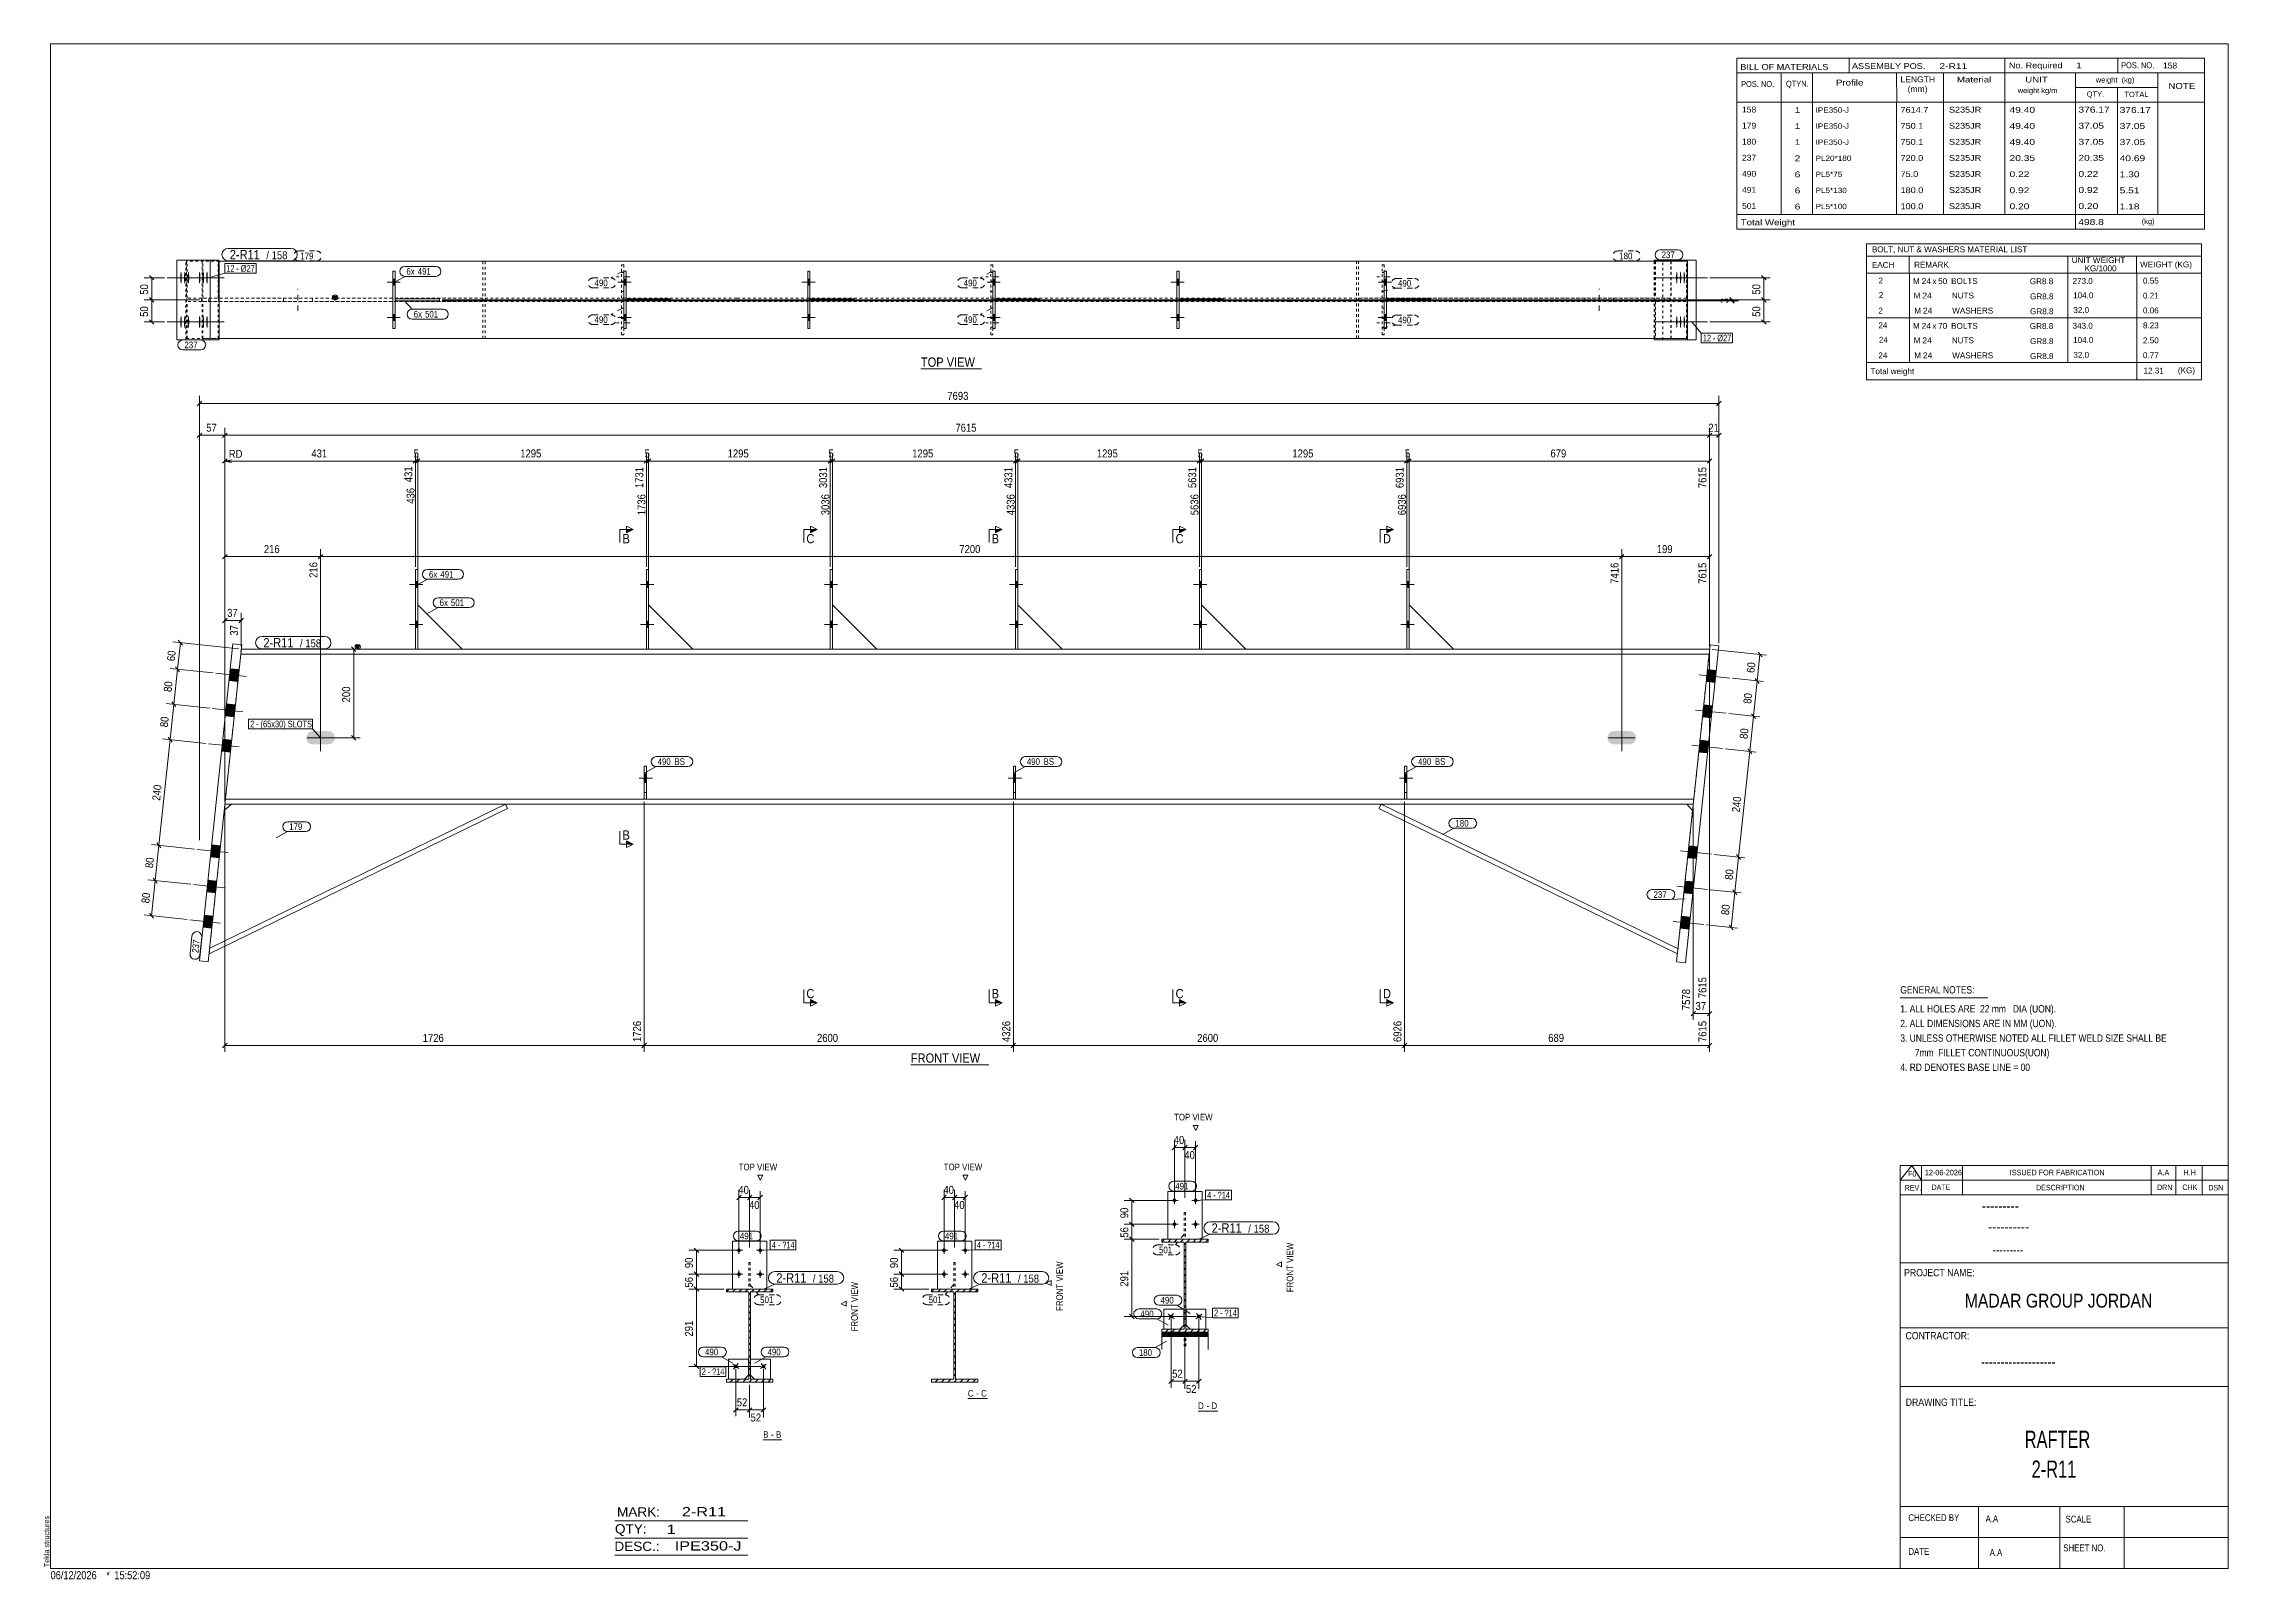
# Model space of a CAD drawing. Header units: millimetres. Extents: x 2 to 825, y 1 to 579.
import ezdxf

# ---------------------------------------------------------------- set-up
doc = ezdxf.new("R2010")
doc.units = ezdxf.units.MM
for name, pattern in [('XKITLINE00', [0]), ('XKITLINE01', [4, 1, -1, 1, -1]), ('XKITLINE02', [4, 2, -2])]:
    doc.linetypes.add(name, pattern=pattern)
for name, color, linetype, lineweight in [('Bolt', 3, 'Continuous', 0), ('BoltMark', 7, 'Continuous', 0), ('Dimensions', 7, 'Continuous', 0), ('DrawingSheet', 5, 'Continuous', 0), ('OtherObjectType', 7, 'Continuous', 0), ('Part', 2, 'Continuous', 0), ('PartMark', 7, 'Continuous', 0), ('Section', 6, 'Continuous', 0)]:
    doc.layers.add(name, color=color, linetype=linetype, lineweight=lineweight)
doc.styles.add('@ARIAL_UNICODE_MS_BOLD', font='ARIAL.TTF')
doc.styles.add('ARIAL', font='ARIAL.TTF')
doc.styles.add('ARIAL_NARROW', font='ARIALN.TTF')
doc.styles.add('COMIC_SANS_MS_BOLD', font='COMICBD.TTF')
doc.styles.add('SWIS721_EX_BT', font='ARIAL.TTF')
doc.styles.add('SWISSE', font='ARIAL.TTF')

# ---------------------------------------------------------------- blocks, each defined once
blk = doc.blocks.new('*A1')
at = {"layer": 'Part', "color": 7, "linetype": 'XKITLINE00', "lineweight": 0}
for p, q in [((336.66, 109.11), (337.76, 110.21)), ((336.66, 109.11), (336.66, 109.11)), ((339.02, 109.11), (340.12, 110.21)), ((341.37, 109.11), (342.47, 110.21)), ((343.73, 109.11), (344.83, 110.21)), ((345.06, 108.08), (345.76, 108.78)), ((346.09, 109.11), (347.19, 110.21)), ((348.45, 109.11), (349.55, 110.21)), ((350.8, 109.11), (351.9, 110.21)), ((353.16, 109.11), (354.16, 110.11)), ((345.06, 105.73), (345.76, 106.43)), ((345.06, 103.37), (345.76, 104.07)), ((345.06, 101.01), (345.76, 101.71)), ((345.06, 98.65), (345.76, 99.35)), ((345.06, 96.3), (345.76, 97)), ((345.06, 93.94), (345.76, 94.64)), ((345.06, 91.58), (345.76, 92.28)), ((345.06, 89.23), (345.76, 89.93)), ((345.06, 86.87), (345.76, 87.57)), ((345.06, 84.51), (345.76, 85.21)), ((345.06, 82.15), (345.76, 82.85)), ((336.66, 76.11), (336.86, 76.31)), ((338.12, 75.21), (339.22, 76.31)), ((340.48, 75.21), (341.58, 76.31)), ((342.83, 75.21), (343.93, 76.31)), ((345.06, 79.8), (345.76, 80.5)), ((345.06, 77.44), (345.76, 78.14)), ((345.19, 75.21), (346.29, 76.31)), ((347.55, 75.21), (348.65, 76.31)), ((349.91, 75.21), (351.01, 76.31)), ((352.26, 75.21), (353.36, 76.31))]:
    blk.add_line(p, q, dxfattribs=at)
blk = doc.blocks.new('*A2')
at = {"layer": 'Part', "color": 7, "linetype": 'XKITLINE00', "lineweight": 0}
for p, q in [((423.39, 127.89), (424.49, 128.99)), ((423.39, 127.89), (423.39, 127.89)), ((425.75, 127.89), (426.85, 128.99)), ((428.1, 127.89), (429.2, 128.99)), ((430.46, 127.89), (431.56, 128.99)), ((431.79, 126.86), (432.49, 127.56)), ((431.79, 124.51), (432.49, 125.21)), ((432.82, 127.89), (433.92, 128.99)), ((435.18, 127.89), (436.28, 128.99)), ((437.53, 127.89), (438.63, 128.99)), ((439.89, 127.89), (440.89, 128.89)), ((431.79, 122.15), (432.49, 122.85)), ((431.79, 119.79), (432.49, 120.49)), ((431.79, 117.44), (432.49, 118.14)), ((431.79, 115.08), (432.49, 115.78)), ((431.79, 112.72), (432.49, 113.42)), ((431.79, 110.36), (432.49, 111.06)), ((431.79, 108.01), (432.49, 108.71)), ((431.79, 105.65), (432.49, 106.35)), ((431.79, 103.29), (432.49, 103.99)), ((431.79, 100.93), (432.49, 101.63)), ((431.79, 98.58), (432.49, 99.28)), ((423.39, 94.89), (423.59, 95.09)), ((424.85, 93.99), (425.95, 95.09)), ((427.21, 93.99), (428.31, 95.09)), ((429.56, 93.99), (430.66, 95.09)), ((431.79, 96.22), (432.49, 96.92)), ((431.92, 93.99), (433.02, 95.09)), ((434.28, 93.99), (435.38, 95.09)), ((436.64, 93.99), (437.74, 95.09)), ((438.99, 93.99), (440.09, 95.09))]:
    blk.add_line(p, q, dxfattribs=at)
blk = doc.blocks.new('*A3')
at = {"layer": 'Part', "color": 7, "linetype": 'XKITLINE00', "lineweight": 0}
for p, q in [((423.93, 92.94), (423.39, 93.48)), ((423.82, 92.84), (423.39, 93.26)), ((423.71, 92.73), (423.39, 93.05)), ((423.6, 92.62), (423.39, 92.84)), ((423.5, 92.51), (423.39, 92.62)), ((424.03, 93.05), (423.45, 93.63)), ((423.6, 92.41), (423.5, 92.51)), ((423.82, 92.41), (423.6, 92.62)), ((424.14, 93.16), (423.67, 93.63)), ((424.03, 92.41), (423.71, 92.73)), ((424.25, 92.41), (423.82, 92.84)), ((424.25, 93.26), (423.88, 93.63)), ((424.46, 92.41), (423.93, 92.94)), ((424.67, 92.41), (424.03, 93.05)), ((424.35, 93.37), (424.09, 93.63)), ((424.89, 92.41), (424.14, 93.16)), ((425.1, 92.41), (424.25, 93.26)), ((424.46, 93.48), (424.31, 93.63)), ((425.32, 92.41), (424.35, 93.37)), ((425.53, 92.41), (424.46, 93.48)), ((424.57, 93.59), (424.52, 93.63)), ((425.75, 92.41), (424.57, 93.59)), ((425.96, 92.41), (424.74, 93.63)), ((426.17, 92.41), (424.95, 93.63)), ((426.39, 92.41), (425.16, 93.63)), ((426.6, 92.41), (425.38, 93.63)), ((426.82, 92.41), (425.59, 93.63)), ((427.03, 92.41), (425.81, 93.63)), ((427.24, 92.41), (426.02, 93.63)), ((427.46, 92.41), (426.24, 93.63)), ((427.67, 92.41), (426.45, 93.63)), ((427.89, 92.41), (426.66, 93.63)), ((428.1, 92.41), (426.88, 93.63)), ((428.32, 92.41), (427.09, 93.63)), ((428.53, 92.41), (427.31, 93.63)), ((428.74, 92.41), (427.52, 93.63)), ((428.96, 92.41), (427.73, 93.63)), ((429.17, 92.41), (427.95, 93.63)), ((429.39, 92.41), (428.16, 93.63)), ((429.6, 92.41), (428.38, 93.63)), ((429.81, 92.41), (428.59, 93.63)), ((430.03, 92.41), (428.81, 93.63)), ((430.24, 92.41), (429.02, 93.63)), ((430.46, 92.41), (429.23, 93.63)), ((430.67, 92.41), (429.45, 93.63)), ((430.89, 92.41), (429.66, 93.63)), ((431.1, 92.41), (429.88, 93.63)), ((431.31, 92.41), (430.09, 93.63)), ((431.53, 92.41), (430.3, 93.63)), ((431.74, 92.41), (430.52, 93.63)), ((431.96, 92.41), (430.73, 93.63)), ((432.17, 92.41), (430.95, 93.63)), ((432.38, 92.41), (431.16, 93.63)), ((432.6, 92.41), (431.37, 93.63)), ((432.81, 92.41), (431.59, 93.63)), ((433.24, 92.41), (431.79, 93.86)), ((433.03, 92.41), (431.79, 93.64)), ((433.45, 92.41), (431.87, 94)), ((433.67, 92.41), (432.08, 94)), ((432.49, 93.8), (432.29, 94)), ((433.88, 92.41), (432.66, 93.63)), ((434.1, 92.41), (432.87, 93.63)), ((434.31, 92.41), (433.09, 93.63)), ((434.53, 92.41), (433.3, 93.63)), ((434.74, 92.41), (433.52, 93.63)), ((434.95, 92.41), (433.73, 93.63)), ((435.17, 92.41), (433.94, 93.63)), ((435.38, 92.41), (434.16, 93.63)), ((435.6, 92.41), (434.37, 93.63)), ((435.81, 92.41), (434.59, 93.63)), ((436.02, 92.41), (434.8, 93.63)), ((436.24, 92.41), (435.02, 93.63)), ((436.45, 92.41), (435.23, 93.63)), ((436.67, 92.41), (435.44, 93.63)), ((436.88, 92.41), (435.66, 93.63)), ((437.1, 92.41), (435.87, 93.63)), ((437.31, 92.41), (436.09, 93.63)), ((437.52, 92.41), (436.3, 93.63)), ((437.74, 92.41), (436.51, 93.63)), ((437.95, 92.41), (436.73, 93.63)), ((438.17, 92.41), (436.94, 93.63)), ((438.38, 92.41), (437.16, 93.63)), ((438.59, 92.41), (437.37, 93.63)), ((438.81, 92.41), (437.58, 93.63)), ((439.02, 92.41), (437.8, 93.63)), ((439.24, 92.41), (438.01, 93.63)), ((439.45, 92.41), (438.23, 93.63)), ((439.66, 92.41), (438.44, 93.63)), ((439.88, 92.41), (438.66, 93.63)), ((440.09, 92.41), (438.87, 93.63)), ((440.31, 92.41), (439.08, 93.63)), ((440.52, 92.41), (439.3, 93.63)), ((440.74, 92.41), (439.51, 93.63)), ((440.89, 92.47), (439.73, 93.63)), ((440.89, 92.68), (439.94, 93.63)), ((440.89, 92.9), (440.15, 93.63)), ((440.89, 93.11), (440.37, 93.63)), ((440.89, 93.32), (440.58, 93.63)), ((440.89, 93.54), (440.8, 93.63))]:
    blk.add_line(p, q, dxfattribs=at)
blk = doc.blocks.new('*A4')
at = {"layer": 'Part', "color": 7, "linetype": 'XKITLINE00', "lineweight": 0}
for p, q in [((259.45, 109.11), (260.55, 110.21)), ((259.45, 109.11), (259.45, 109.11)), ((261.81, 109.11), (262.91, 110.21)), ((264.16, 109.11), (265.26, 110.21)), ((266.52, 109.11), (267.62, 110.21)), ((267.85, 108.08), (268.55, 108.78)), ((268.88, 109.11), (269.98, 110.21)), ((271.24, 109.11), (272.34, 110.21)), ((273.59, 109.11), (274.69, 110.21)), ((275.95, 109.11), (276.95, 110.11)), ((267.85, 105.73), (268.55, 106.43)), ((267.85, 103.37), (268.55, 104.07)), ((267.85, 101.01), (268.55, 101.71)), ((267.85, 98.65), (268.55, 99.35)), ((267.85, 96.3), (268.55, 97)), ((267.85, 93.94), (268.55, 94.64)), ((267.85, 91.58), (268.55, 92.28)), ((267.85, 89.23), (268.55, 89.93)), ((267.85, 86.87), (268.55, 87.57)), ((267.85, 84.51), (268.55, 85.21)), ((267.85, 82.15), (268.55, 82.85)), ((259.45, 76.11), (259.65, 76.31)), ((260.91, 75.21), (262.01, 76.31)), ((263.27, 75.21), (264.37, 76.31)), ((265.62, 75.21), (266.72, 76.31)), ((267.85, 79.8), (268.55, 80.5)), ((267.85, 77.44), (268.55, 78.14)), ((267.98, 75.21), (269.08, 76.31)), ((270.34, 75.21), (271.44, 76.31)), ((272.69, 75.21), (273.79, 76.31)), ((275.05, 75.21), (276.15, 76.31))]:
    blk.add_line(p, q, dxfattribs=at)
blk = doc.blocks.new('*A5')
at = {"layer": 'Bolt'}
for points in [[(112.06, 317.74), (111.87, 316.78), (111.33, 315.97), (110.52, 315.43), (109.56, 315.24), (103.73, 315.24), (102.77, 315.43), (101.96, 315.97), (101.42, 316.78), (101.23, 317.74), (101.42, 318.7), (101.96, 319.51), (102.77, 320.05), (103.73, 320.24), (109.56, 320.24), (110.52, 320.05), (111.33, 319.51), (111.87, 318.7)], [(602.01, 317.74), (601.82, 316.78), (601.28, 315.97), (600.46, 315.43), (599.51, 315.24), (593.67, 315.24), (592.72, 315.43), (591.91, 315.97), (591.36, 316.78), (591.17, 317.74), (591.36, 318.7), (591.91, 319.51), (592.72, 320.05), (593.67, 320.24), (599.51, 320.24), (600.46, 320.05), (601.28, 319.51), (601.82, 318.7)]]:
    blk.add_hatch(color=3, dxfattribs=at).paths.add_polyline_path(points, flags=17)
at = {"layer": 'Bolt', "color": 3, "linetype": 'XKITLINE00', "lineweight": 0}
for p, q in [((106.65, 312.74), (106.65, 322.74)), ((596.59, 312.74), (596.59, 322.74)), ((101.65, 317.74), (111.65, 317.74)), ((591.59, 317.74), (601.59, 317.74))]:
    blk.add_line(p, q, dxfattribs=at)
blk = doc.blocks.new('*A6')
at = {"layer": 'Bolt'}
for points in [[(515.69, 376.57), (516.52, 376.57), (516.52, 374.24), (515.69, 374.24)], [(515.69, 376.57), (516.52, 376.57), (516.52, 374.24), (515.69, 374.24)], [(515.69, 361.57), (516.52, 361.57), (516.52, 359.24), (515.69, 359.24)], [(515.69, 361.57), (516.52, 361.57), (516.52, 359.24), (515.69, 359.24)]]:
    blk.add_hatch(color=3, dxfattribs=at).paths.add_polyline_path(points, flags=17)
at = {"layer": 'Bolt', "color": 3, "linetype": 'XKITLINE00', "lineweight": 0}
for p, q in [((518.45, 375.41), (513.45, 375.41)), ((518.45, 375.41), (513.45, 375.41)), ((516.52, 376.57), (515.69, 376.57)), ((516.52, 376.57), (515.69, 376.57)), ((516.52, 374.24), (515.69, 374.24)), ((516.52, 374.24), (515.69, 374.24)), ((518.45, 360.41), (513.45, 360.41)), ((518.45, 360.41), (513.45, 360.41)), ((516.52, 361.57), (515.69, 361.57)), ((516.52, 361.57), (515.69, 361.57)), ((516.52, 359.24), (515.69, 359.24)), ((516.52, 359.24), (515.69, 359.24))]:
    blk.add_line(p, q, dxfattribs=at)
blk = doc.blocks.new('*A7')
at = {"layer": 'Bolt'}
blk.add_hatch(color=3, dxfattribs=at).paths.add_polyline_path([(515.69, 300.94), (514.85, 300.94), (514.85, 304.21), (515.69, 304.21)], flags=17)
at = {"layer": 'Bolt', "color": 3, "linetype": 'XKITLINE00', "lineweight": 0}
for p, q in [((517.94, 302.57), (512.94, 302.57)), ((515.69, 304.21), (514.85, 304.21)), ((515.69, 300.94), (514.85, 300.94))]:
    blk.add_line(p, q, dxfattribs=at)
blk = doc.blocks.new('*A8')
at = {"layer": 'Bolt', "color": 3, "linetype": 'XKITLINE02', "lineweight": 0}
for p, q in [((517.94, 302.57), (512.94, 302.57)), ((515.69, 304.21), (514.85, 304.21)), ((515.69, 300.94), (514.85, 300.94))]:
    blk.add_line(p, q, dxfattribs=at)
blk = doc.blocks.new('*A9')
at = {"layer": 'Bolt'}
for points in [[(437.59, 376.57), (438.42, 376.57), (438.42, 374.24), (437.59, 374.24)], [(437.59, 376.57), (438.42, 376.57), (438.42, 374.24), (437.59, 374.24)], [(437.59, 361.57), (438.42, 361.57), (438.42, 359.24), (437.59, 359.24)], [(437.59, 361.57), (438.42, 361.57), (438.42, 359.24), (437.59, 359.24)]]:
    blk.add_hatch(color=3, dxfattribs=at).paths.add_polyline_path(points, flags=17)
at = {"layer": 'Bolt', "color": 3, "linetype": 'XKITLINE00', "lineweight": 0}
for p, q in [((440.35, 375.41), (435.35, 375.41)), ((440.35, 375.41), (435.35, 375.41)), ((438.42, 376.57), (437.59, 376.57)), ((438.42, 376.57), (437.59, 376.57)), ((438.42, 374.24), (437.59, 374.24)), ((438.42, 374.24), (437.59, 374.24)), ((440.35, 360.41), (435.35, 360.41)), ((440.35, 360.41), (435.35, 360.41)), ((438.42, 361.57), (437.59, 361.57)), ((438.42, 361.57), (437.59, 361.57)), ((438.42, 359.24), (437.59, 359.24)), ((438.42, 359.24), (437.59, 359.24))]:
    blk.add_line(p, q, dxfattribs=at)
blk = doc.blocks.new('*A10')
at = {"layer": 'Bolt'}
for points in [[(368.35, 376.57), (369.19, 376.57), (369.19, 374.24), (368.35, 374.24)], [(368.35, 376.57), (369.19, 376.57), (369.19, 374.24), (368.35, 374.24)], [(368.35, 361.57), (369.19, 361.57), (369.19, 359.24), (368.35, 359.24)], [(368.35, 361.57), (369.19, 361.57), (369.19, 359.24), (368.35, 359.24)]]:
    blk.add_hatch(color=3, dxfattribs=at).paths.add_polyline_path(points, flags=17)
at = {"layer": 'Bolt', "color": 3, "linetype": 'XKITLINE00', "lineweight": 0}
for p, q in [((371.12, 375.41), (366.12, 375.41)), ((371.12, 375.41), (366.12, 375.41)), ((369.19, 376.57), (368.35, 376.57)), ((369.19, 376.57), (368.35, 376.57)), ((369.19, 374.24), (368.35, 374.24)), ((369.19, 374.24), (368.35, 374.24)), ((371.12, 360.41), (366.12, 360.41)), ((371.12, 360.41), (366.12, 360.41)), ((369.19, 361.57), (368.35, 361.57)), ((369.19, 361.57), (368.35, 361.57)), ((369.19, 359.24), (368.35, 359.24)), ((369.19, 359.24), (368.35, 359.24))]:
    blk.add_line(p, q, dxfattribs=at)
blk = doc.blocks.new('*A11')
at = {"layer": 'Bolt'}
blk.add_hatch(color=3, dxfattribs=at).paths.add_polyline_path([(368.35, 300.94), (367.52, 300.94), (367.52, 304.21), (368.35, 304.21)], flags=17)
at = {"layer": 'Bolt', "color": 3, "linetype": 'XKITLINE00', "lineweight": 0}
for p, q in [((370.6, 302.57), (365.6, 302.57)), ((368.35, 304.21), (367.52, 304.21)), ((368.35, 300.94), (367.52, 300.94))]:
    blk.add_line(p, q, dxfattribs=at)
blk = doc.blocks.new('*A12')
at = {"layer": 'Bolt', "color": 3, "linetype": 'XKITLINE02', "lineweight": 0}
for p, q in [((370.6, 302.57), (365.6, 302.57)), ((368.35, 304.21), (367.52, 304.21)), ((368.35, 300.94), (367.52, 300.94))]:
    blk.add_line(p, q, dxfattribs=at)
blk = doc.blocks.new('*A13')
at = {"layer": 'Bolt'}
for points in [[(298.59, 376.57), (299.42, 376.57), (299.42, 374.24), (298.59, 374.24)], [(298.59, 376.57), (299.42, 376.57), (299.42, 374.24), (298.59, 374.24)], [(298.59, 361.57), (299.42, 361.57), (299.42, 359.24), (298.59, 359.24)], [(298.59, 361.57), (299.42, 361.57), (299.42, 359.24), (298.59, 359.24)]]:
    blk.add_hatch(color=3, dxfattribs=at).paths.add_polyline_path(points, flags=17)
at = {"layer": 'Bolt', "color": 3, "linetype": 'XKITLINE00', "lineweight": 0}
for p, q in [((301.35, 375.41), (296.35, 375.41)), ((301.35, 375.41), (296.35, 375.41)), ((299.42, 376.57), (298.59, 376.57)), ((299.42, 376.57), (298.59, 376.57)), ((299.42, 374.24), (298.59, 374.24)), ((299.42, 374.24), (298.59, 374.24)), ((301.35, 360.41), (296.35, 360.41)), ((301.35, 360.41), (296.35, 360.41)), ((299.42, 361.57), (298.59, 361.57)), ((299.42, 361.57), (298.59, 361.57)), ((299.42, 359.24), (298.59, 359.24)), ((299.42, 359.24), (298.59, 359.24))]:
    blk.add_line(p, q, dxfattribs=at)
blk = doc.blocks.new('*A14')
at = {"layer": 'Bolt'}
for points in [[(229.35, 376.57), (230.19, 376.57), (230.19, 374.24), (229.35, 374.24)], [(229.35, 376.57), (230.19, 376.57), (230.19, 374.24), (229.35, 374.24)], [(229.35, 361.57), (230.19, 361.57), (230.19, 359.24), (229.35, 359.24)], [(229.35, 361.57), (230.19, 361.57), (230.19, 359.24), (229.35, 359.24)]]:
    blk.add_hatch(color=3, dxfattribs=at).paths.add_polyline_path(points, flags=17)
at = {"layer": 'Bolt', "color": 3, "linetype": 'XKITLINE00', "lineweight": 0}
for p, q in [((232.12, 375.41), (227.12, 375.41)), ((232.12, 375.41), (227.12, 375.41)), ((230.19, 376.57), (229.35, 376.57)), ((230.19, 376.57), (229.35, 376.57)), ((230.19, 374.24), (229.35, 374.24)), ((230.19, 374.24), (229.35, 374.24)), ((232.12, 360.41), (227.12, 360.41)), ((232.12, 360.41), (227.12, 360.41)), ((230.19, 361.57), (229.35, 361.57)), ((230.19, 361.57), (229.35, 361.57)), ((230.19, 359.24), (229.35, 359.24)), ((230.19, 359.24), (229.35, 359.24))]:
    blk.add_line(p, q, dxfattribs=at)
blk = doc.blocks.new('*A15')
at = {"layer": 'Bolt'}
blk.add_hatch(color=3, dxfattribs=at).paths.add_polyline_path([(229.35, 300.94), (228.52, 300.94), (228.52, 304.21), (229.35, 304.21)], flags=17)
at = {"layer": 'Bolt', "color": 3, "linetype": 'XKITLINE00', "lineweight": 0}
for p, q in [((231.6, 302.57), (226.6, 302.57)), ((229.35, 304.21), (228.52, 304.21)), ((229.35, 300.94), (228.52, 300.94))]:
    blk.add_line(p, q, dxfattribs=at)
blk = doc.blocks.new('*A16')
at = {"layer": 'Bolt', "color": 3, "linetype": 'XKITLINE02', "lineweight": 0}
for p, q in [((231.6, 302.57), (226.6, 302.57)), ((229.35, 304.21), (228.52, 304.21)), ((229.35, 300.94), (228.52, 300.94))]:
    blk.add_line(p, q, dxfattribs=at)
blk = doc.blocks.new('*A17')
at = {"layer": 'Bolt'}
for points in [[(142.41, 376.57), (143.24, 376.57), (143.24, 374.24), (142.41, 374.24)], [(142.41, 376.57), (143.24, 376.57), (143.24, 374.24), (142.41, 374.24)], [(142.41, 361.57), (143.24, 361.57), (143.24, 359.24), (142.41, 359.24)], [(142.41, 361.57), (143.24, 361.57), (143.24, 359.24), (142.41, 359.24)]]:
    blk.add_hatch(color=3, dxfattribs=at).paths.add_polyline_path(points, flags=17)
at = {"layer": 'Bolt', "color": 3, "linetype": 'XKITLINE00', "lineweight": 0}
for p, q in [((145.18, 375.41), (140.18, 375.41)), ((145.18, 375.41), (140.18, 375.41)), ((143.24, 376.57), (142.41, 376.57)), ((143.24, 376.57), (142.41, 376.57)), ((143.24, 374.24), (142.41, 374.24)), ((143.24, 374.24), (142.41, 374.24)), ((145.18, 360.41), (140.18, 360.41)), ((145.18, 360.41), (140.18, 360.41)), ((143.24, 361.57), (142.41, 361.57)), ((143.24, 361.57), (142.41, 361.57)), ((143.24, 359.24), (142.41, 359.24)), ((143.24, 359.24), (142.41, 359.24))]:
    blk.add_line(p, q, dxfattribs=at)
blk = doc.blocks.new('*A18')
at = {"layer": 'Bolt'}
for points in [[(631.72, 338.54), (628.4, 338.89), (628.88, 343.37), (632.19, 343.02)], [(631.72, 338.54), (628.4, 338.89), (628.88, 343.37), (632.19, 343.02)], [(630.32, 325.28), (627.01, 325.63), (627.48, 330.11), (630.79, 329.76)], [(630.32, 325.28), (627.01, 325.63), (627.48, 330.11), (630.79, 329.76)], [(628.92, 312.02), (625.61, 312.37), (626.08, 316.85), (629.39, 316.5)], [(628.92, 312.02), (625.61, 312.37), (626.08, 316.85), (629.39, 316.5)], [(624.73, 272.24), (621.41, 272.59), (621.88, 277.07), (625.2, 276.72)], [(624.73, 272.24), (621.41, 272.59), (621.88, 277.07), (625.2, 276.72)], [(623.33, 258.98), (620.01, 259.33), (620.48, 263.81), (623.8, 263.46)], [(623.33, 258.98), (620.01, 259.33), (620.48, 263.81), (623.8, 263.46)], [(621.93, 245.72), (618.61, 246.07), (619.09, 250.55), (622.4, 250.2)], [(621.93, 245.72), (618.61, 246.07), (619.09, 250.55), (622.4, 250.2)]]:
    blk.add_hatch(color=3, dxfattribs=at).paths.add_polyline_path(points, flags=17)
at = {"layer": 'Bolt', "color": 3, "linetype": 'XKITLINE00', "lineweight": 0}
for p, q in [((637.34, 340.21), (625.74, 341.43)), ((637.34, 340.21), (625.74, 341.43)), ((631.72, 338.54), (628.4, 338.89)), ((631.72, 338.54), (628.4, 338.89)), ((632.19, 343.02), (628.88, 343.37)), ((632.19, 343.02), (628.88, 343.37)), ((630.79, 329.76), (627.48, 330.11)), ((630.79, 329.76), (627.48, 330.11)), ((635.94, 326.95), (624.34, 328.17)), ((635.94, 326.95), (624.34, 328.17)), ((630.32, 325.28), (627.01, 325.63)), ((630.32, 325.28), (627.01, 325.63)), ((634.55, 313.69), (622.94, 314.91)), ((634.55, 313.69), (622.94, 314.91)), ((629.39, 316.5), (626.08, 316.85)), ((629.39, 316.5), (626.08, 316.85)), ((628.92, 312.02), (625.61, 312.37)), ((628.92, 312.02), (625.61, 312.37)), ((630.35, 273.91), (618.75, 275.13)), ((630.35, 273.91), (618.75, 275.13)), ((624.73, 272.24), (621.41, 272.59)), ((624.73, 272.24), (621.41, 272.59)), ((625.2, 276.72), (621.88, 277.07)), ((625.2, 276.72), (621.88, 277.07)), ((623.8, 263.46), (620.48, 263.81)), ((623.8, 263.46), (620.48, 263.81)), ((628.95, 260.65), (617.35, 261.88)), ((628.95, 260.65), (617.35, 261.88)), ((623.33, 258.98), (620.01, 259.33)), ((623.33, 258.98), (620.01, 259.33)), ((627.55, 247.39), (615.95, 248.62)), ((627.55, 247.39), (615.95, 248.62)), ((622.4, 250.2), (619.09, 250.55)), ((622.4, 250.2), (619.09, 250.55)), ((621.93, 245.72), (618.61, 246.07)), ((621.93, 245.72), (618.61, 246.07))]:
    blk.add_line(p, q, dxfattribs=at)
blk = doc.blocks.new('*A19')
at = {"layer": 'Bolt'}
for points in [[(75.49, 338.89), (72.18, 339.24), (72.65, 343.71), (75.97, 343.37)], [(75.49, 338.89), (72.18, 339.24), (72.65, 343.71), (75.97, 343.37)], [(74.09, 325.63), (70.78, 325.98), (71.25, 330.46), (74.57, 330.11)], [(74.09, 325.63), (70.78, 325.98), (71.25, 330.46), (74.57, 330.11)], [(72.7, 312.37), (69.38, 312.72), (69.85, 317.2), (73.17, 316.85)], [(72.7, 312.37), (69.38, 312.72), (69.85, 317.2), (73.17, 316.85)], [(68.5, 272.59), (65.19, 272.94), (65.66, 277.42), (68.97, 277.07)], [(68.5, 272.59), (65.19, 272.94), (65.66, 277.42), (68.97, 277.07)], [(67.1, 259.33), (63.79, 259.68), (64.26, 264.16), (67.57, 263.81)], [(67.1, 259.33), (63.79, 259.68), (64.26, 264.16), (67.57, 263.81)], [(65.7, 246.07), (62.39, 246.42), (62.86, 250.9), (66.18, 250.55)], [(65.7, 246.07), (62.39, 246.42), (62.86, 250.9), (66.18, 250.55)]]:
    blk.add_hatch(color=3, dxfattribs=at).paths.add_polyline_path(points, flags=17)
at = {"layer": 'Bolt', "color": 3, "linetype": 'XKITLINE00', "lineweight": 0}
for p, q in [((67.19, 342.03), (78.8, 340.8)), ((67.19, 342.03), (78.8, 340.8)), ((72.18, 339.24), (75.49, 338.89)), ((72.18, 339.24), (75.49, 338.89)), ((72.65, 343.71), (75.97, 343.37)), ((72.65, 343.71), (75.97, 343.37)), ((71.25, 330.46), (74.57, 330.11)), ((71.25, 330.46), (74.57, 330.11)), ((65.79, 328.77), (77.4, 327.54)), ((65.79, 328.77), (77.4, 327.54)), ((70.78, 325.98), (74.09, 325.63)), ((70.78, 325.98), (74.09, 325.63)), ((64.4, 315.51), (76, 314.28)), ((64.4, 315.51), (76, 314.28)), ((69.38, 312.72), (72.7, 312.37)), ((69.38, 312.72), (72.7, 312.37)), ((69.85, 317.2), (73.17, 316.85)), ((69.85, 317.2), (73.17, 316.85)), ((60.2, 275.73), (71.8, 274.51)), ((60.2, 275.73), (71.8, 274.51)), ((65.19, 272.94), (68.5, 272.59)), ((65.19, 272.94), (68.5, 272.59)), ((65.66, 277.42), (68.97, 277.07)), ((65.66, 277.42), (68.97, 277.07)), ((64.26, 264.16), (67.57, 263.81)), ((64.26, 264.16), (67.57, 263.81)), ((58.8, 262.47), (70.4, 261.25)), ((58.8, 262.47), (70.4, 261.25)), ((63.79, 259.68), (67.1, 259.33)), ((63.79, 259.68), (67.1, 259.33)), ((57.4, 249.21), (69.01, 247.99)), ((57.4, 249.21), (69.01, 247.99)), ((62.86, 250.9), (66.18, 250.55)), ((62.86, 250.9), (66.18, 250.55)), ((62.39, 246.42), (65.7, 246.07)), ((62.39, 246.42), (65.7, 246.07))]:
    blk.add_line(p, q, dxfattribs=at)
blk = doc.blocks.new('*A20')
at = {"layer": 'Part'}
blk.add_hatch(color=2, dxfattribs=at).paths.add_polyline_path([(119.83, 352.47), (121.43, 352.47), (120.63, 351.07)], flags=17)
at = {"layer": 'Part', "color": 7, "linetype": 'XKITLINE01', "lineweight": 0}
for p, q in [((76.78, 351.07), (70.63, 292.74)), ((623.54, 292.74), (629.69, 351.07))]:
    blk.add_line(p, q, dxfattribs=at)
at = {"layer": 'Part', "color": 2, "linetype": 'XKITLINE00', "lineweight": 0}
for p, q in [((202.09, 349.24), (76.58, 349.24)), ((202.09, 351.07), (76.78, 351.07)), ((120.63, 351.07), (119.83, 352.47)), ((119.83, 352.47), (121.43, 352.47)), ((121.43, 352.47), (120.63, 351.07)), ((271.85, 351.07), (202.19, 351.07)), ((271.85, 349.24), (202.19, 349.24)), ((341.09, 351.07), (271.95, 351.07)), ((341.09, 349.24), (271.95, 349.24)), ((410.85, 351.07), (341.19, 351.07)), ((410.85, 349.24), (341.19, 349.24)), ((480.09, 351.07), (410.95, 351.07)), ((480.09, 349.24), (410.95, 349.24)), ((629.69, 351.07), (480.19, 351.07)), ((629.5, 349.24), (480.19, 349.24)), ((70.63, 292.74), (202.09, 292.74)), ((202.09, 294.57), (70.82, 294.57)), ((271.85, 294.57), (202.19, 294.57)), ((202.19, 292.74), (271.85, 292.74)), ((341.09, 294.57), (271.95, 294.57)), ((271.95, 292.74), (341.09, 292.74)), ((410.85, 294.57), (341.19, 294.57)), ((341.19, 292.74), (410.85, 292.74)), ((480.09, 294.57), (410.95, 294.57)), ((410.95, 292.74), (480.09, 292.74)), ((623.73, 294.57), (480.19, 294.57)), ((480.19, 292.74), (623.54, 292.74))]:
    blk.add_line(p, q, dxfattribs=at)
blk.add_circle((120.63, 351.97), 1, dxfattribs=at)
blk = doc.blocks.new('*A21')
at = {"layer": 'Part', "color": 2, "linetype": 'XKITLINE00', "lineweight": 0}
for p, q in [((516.52, 381.07), (515.69, 381.07)), ((515.69, 381.07), (515.69, 351.07)), ((516.52, 351.07), (516.52, 381.07))]:
    blk.add_line(p, q, dxfattribs=at)
at = {"layer": 'Part', "color": 7, "linetype": 'XKITLINE01', "lineweight": 0}
blk.add_line((515.69, 351.07), (516.52, 351.07), dxfattribs=at)
blk = doc.blocks.new('*A22')
at = {"layer": 'Part', "color": 2, "linetype": 'XKITLINE00', "lineweight": 0}
blk.add_line((533.19, 351.07), (516.52, 367.74), dxfattribs=at)
at = {"layer": 'Part', "color": 7, "linetype": 'XKITLINE01', "lineweight": 0}
for p, q in [((516.52, 367.74), (516.52, 351.07)), ((516.52, 351.07), (533.19, 351.07))]:
    blk.add_line(p, q, dxfattribs=at)
blk = doc.blocks.new('*A23')
at = {"layer": 'Part', "color": 2, "linetype": 'XKITLINE00', "lineweight": 0}
for p, q in [((514.85, 294.57), (514.85, 307.07)), ((514.85, 307.07), (515.69, 307.07)), ((515.69, 307.07), (515.69, 294.57))]:
    blk.add_line(p, q, dxfattribs=at)
at = {"layer": 'Part', "color": 7, "linetype": 'XKITLINE01', "lineweight": 0}
for p, q in [((514.85, 297.07), (515.69, 297.07)), ((515.69, 294.57), (514.85, 294.57))]:
    blk.add_line(p, q, dxfattribs=at)
blk = doc.blocks.new('*A24')
at = {"layer": 'Part', "color": 7, "linetype": 'XKITLINE01', "lineweight": 0}
for p, q in [((514.85, 307.07), (514.85, 294.57)), ((515.69, 307.07), (514.85, 307.07)), ((515.69, 294.57), (515.69, 307.07)), ((514.85, 297.07), (515.69, 297.07)), ((514.85, 294.57), (515.69, 294.57))]:
    blk.add_line(p, q, dxfattribs=at)
blk = doc.blocks.new('*A25')
at = {"layer": 'Part', "color": 2, "linetype": 'XKITLINE00', "lineweight": 0}
for p, q in [((438.42, 381.07), (437.59, 381.07)), ((437.59, 381.07), (437.59, 351.07)), ((438.42, 351.07), (438.42, 381.07))]:
    blk.add_line(p, q, dxfattribs=at)
at = {"layer": 'Part', "color": 7, "linetype": 'XKITLINE01', "lineweight": 0}
blk.add_line((437.59, 351.07), (438.42, 351.07), dxfattribs=at)
blk = doc.blocks.new('*A26')
at = {"layer": 'Part', "color": 2, "linetype": 'XKITLINE00', "lineweight": 0}
blk.add_line((455.09, 351.07), (438.42, 367.74), dxfattribs=at)
at = {"layer": 'Part', "color": 7, "linetype": 'XKITLINE01', "lineweight": 0}
for p, q in [((438.42, 367.74), (438.42, 351.07)), ((438.42, 351.07), (455.09, 351.07))]:
    blk.add_line(p, q, dxfattribs=at)
blk = doc.blocks.new('*A27')
at = {"layer": 'Part', "color": 2, "linetype": 'XKITLINE00', "lineweight": 0}
for p, q in [((369.19, 381.07), (368.35, 381.07)), ((368.35, 381.07), (368.35, 351.07)), ((369.19, 351.07), (369.19, 381.07))]:
    blk.add_line(p, q, dxfattribs=at)
at = {"layer": 'Part', "color": 7, "linetype": 'XKITLINE01', "lineweight": 0}
blk.add_line((368.35, 351.07), (369.19, 351.07), dxfattribs=at)
blk = doc.blocks.new('*A28')
at = {"layer": 'Part', "color": 2, "linetype": 'XKITLINE00', "lineweight": 0}
blk.add_line((385.85, 351.07), (369.19, 367.74), dxfattribs=at)
at = {"layer": 'Part', "color": 7, "linetype": 'XKITLINE01', "lineweight": 0}
for p, q in [((369.19, 367.74), (369.19, 351.07)), ((369.19, 351.07), (385.85, 351.07))]:
    blk.add_line(p, q, dxfattribs=at)
blk = doc.blocks.new('*A29')
at = {"layer": 'Part', "color": 2, "linetype": 'XKITLINE00', "lineweight": 0}
for p, q in [((367.52, 294.57), (367.52, 307.07)), ((367.52, 307.07), (368.35, 307.07)), ((368.35, 307.07), (368.35, 294.57))]:
    blk.add_line(p, q, dxfattribs=at)
at = {"layer": 'Part', "color": 7, "linetype": 'XKITLINE01', "lineweight": 0}
for p, q in [((367.52, 297.07), (368.35, 297.07)), ((368.35, 294.57), (367.52, 294.57))]:
    blk.add_line(p, q, dxfattribs=at)
blk = doc.blocks.new('*A30')
at = {"layer": 'Part', "color": 7, "linetype": 'XKITLINE01', "lineweight": 0}
for p, q in [((367.52, 307.07), (367.52, 294.57)), ((368.35, 307.07), (367.52, 307.07)), ((368.35, 294.57), (368.35, 307.07)), ((367.52, 297.07), (368.35, 297.07)), ((367.52, 294.57), (368.35, 294.57))]:
    blk.add_line(p, q, dxfattribs=at)
blk = doc.blocks.new('*A31')
at = {"layer": 'Part', "color": 2, "linetype": 'XKITLINE00', "lineweight": 0}
for p, q in [((298.59, 351.07), (298.59, 381.07)), ((298.59, 381.07), (299.42, 381.07)), ((299.42, 381.07), (299.42, 351.07))]:
    blk.add_line(p, q, dxfattribs=at)
at = {"layer": 'Part', "color": 7, "linetype": 'XKITLINE01', "lineweight": 0}
blk.add_line((299.42, 351.07), (298.59, 351.07), dxfattribs=at)
blk = doc.blocks.new('*A32')
at = {"layer": 'Part', "color": 2, "linetype": 'XKITLINE00', "lineweight": 0}
blk.add_line((316.09, 351.07), (299.42, 367.74), dxfattribs=at)
at = {"layer": 'Part', "color": 7, "linetype": 'XKITLINE01', "lineweight": 0}
for p, q in [((299.42, 367.74), (299.42, 351.07)), ((299.42, 351.07), (316.09, 351.07))]:
    blk.add_line(p, q, dxfattribs=at)
blk = doc.blocks.new('*A33')
at = {"layer": 'Part', "color": 2, "linetype": 'XKITLINE00', "lineweight": 0}
for p, q in [((229.35, 351.07), (229.35, 381.07)), ((229.35, 381.07), (230.19, 381.07)), ((230.19, 381.07), (230.19, 351.07))]:
    blk.add_line(p, q, dxfattribs=at)
at = {"layer": 'Part', "color": 7, "linetype": 'XKITLINE01', "lineweight": 0}
blk.add_line((230.19, 351.07), (229.35, 351.07), dxfattribs=at)
blk = doc.blocks.new('*A34')
at = {"layer": 'Part', "color": 2, "linetype": 'XKITLINE00', "lineweight": 0}
blk.add_line((246.85, 351.07), (230.19, 367.74), dxfattribs=at)
at = {"layer": 'Part', "color": 7, "linetype": 'XKITLINE01', "lineweight": 0}
for p, q in [((230.19, 367.74), (230.19, 351.07)), ((230.19, 351.07), (246.85, 351.07))]:
    blk.add_line(p, q, dxfattribs=at)
blk = doc.blocks.new('*A35')
at = {"layer": 'Part', "color": 2, "linetype": 'XKITLINE00', "lineweight": 0}
for p, q in [((228.52, 294.57), (228.52, 307.07)), ((228.52, 307.07), (229.35, 307.07)), ((229.35, 307.07), (229.35, 294.57))]:
    blk.add_line(p, q, dxfattribs=at)
at = {"layer": 'Part', "color": 7, "linetype": 'XKITLINE01', "lineweight": 0}
for p, q in [((228.52, 297.07), (229.35, 297.07)), ((229.35, 294.57), (228.52, 294.57))]:
    blk.add_line(p, q, dxfattribs=at)
blk = doc.blocks.new('*A36')
at = {"layer": 'Part', "color": 7, "linetype": 'XKITLINE01', "lineweight": 0}
for p, q in [((228.52, 307.07), (228.52, 294.57)), ((229.35, 307.07), (228.52, 307.07)), ((229.35, 294.57), (229.35, 307.07)), ((228.52, 297.07), (229.35, 297.07)), ((228.52, 294.57), (229.35, 294.57))]:
    blk.add_line(p, q, dxfattribs=at)
blk = doc.blocks.new('*A37')
at = {"layer": 'Part', "color": 2, "linetype": 'XKITLINE00', "lineweight": 0}
for p, q in [((142.41, 351.07), (142.41, 381.07)), ((142.41, 381.07), (143.24, 381.07)), ((143.24, 381.07), (143.24, 351.07))]:
    blk.add_line(p, q, dxfattribs=at)
at = {"layer": 'Part', "color": 7, "linetype": 'XKITLINE01', "lineweight": 0}
blk.add_line((143.24, 351.07), (142.41, 351.07), dxfattribs=at)
blk = doc.blocks.new('*A38')
at = {"layer": 'Part', "color": 2, "linetype": 'XKITLINE00', "lineweight": 0}
blk.add_line((159.91, 351.07), (143.24, 367.74), dxfattribs=at)
at = {"layer": 'Part', "color": 7, "linetype": 'XKITLINE01', "lineweight": 0}
for p, q in [((143.24, 367.74), (143.24, 351.07)), ((143.24, 351.07), (159.91, 351.07))]:
    blk.add_line(p, q, dxfattribs=at)
blk = doc.blocks.new('*A39')
at = {"layer": 'Part', "color": 2, "linetype": 'XKITLINE00', "lineweight": 0}
for p, q in [((629.86, 352.73), (617.28, 233.39)), ((620.59, 233.04), (633.18, 352.38)), ((633.18, 352.38), (629.86, 352.73)), ((617.28, 233.39), (620.59, 233.04))]:
    blk.add_line(p, q, dxfattribs=at)
blk = doc.blocks.new('*A40')
at = {"layer": 'Part', "color": 2, "linetype": 'XKITLINE00', "lineweight": 0}
for p, q in [((505.19, 291.1), (505.99, 292.75)), ((617.59, 236.39), (505.19, 291.1)), ((617.8, 238.32), (505.99, 292.75)), ((623.28, 290.32), (621.1, 292.74))]:
    blk.add_line(p, q, dxfattribs=at)
at = {"layer": 'Part', "color": 7, "linetype": 'XKITLINE01', "lineweight": 0}
for p, q in [((621.1, 292.74), (505.99, 292.75)), ((623.28, 290.32), (617.59, 236.39))]:
    blk.add_line(p, q, dxfattribs=at)
blk = doc.blocks.new('*A41')
at = {"layer": 'Part', "color": 2, "linetype": 'XKITLINE00', "lineweight": 0}
for p, q in [((61.05, 233.74), (73.64, 353.08)), ((76.95, 352.73), (64.37, 233.39)), ((76.95, 352.73), (73.64, 353.08)), ((64.37, 233.39), (61.05, 233.74))]:
    blk.add_line(p, q, dxfattribs=at)
blk = doc.blocks.new('*A42')
at = {"layer": 'Part', "color": 2, "linetype": 'XKITLINE00', "lineweight": 0}
for p, q in [((177.09, 291.1), (64.68, 236.39)), ((64.91, 238.53), (176.28, 292.75)), ((73.06, 292.74), (70.37, 290.32)), ((176.28, 292.75), (177.09, 291.1))]:
    blk.add_line(p, q, dxfattribs=at)
at = {"layer": 'Part', "color": 7, "linetype": 'XKITLINE01', "lineweight": 0}
for p, q in [((64.68, 236.39), (70.37, 290.32)), ((176.28, 292.75), (73.06, 292.74))]:
    blk.add_line(p, q, dxfattribs=at)
blk = doc.blocks.new('*A43')
at = {"layer": 'Bolt', "color": 3, "linetype": 'XKITLINE02', "lineweight": 0}
for p, q in [((98.14, 478.42), (98.14, 486.75)), ((588.08, 478.42), (588.08, 486.75)), ((92.72, 482), (92.72, 483.17)), ((103.55, 482), (103.55, 483.17)), ((582.66, 482), (582.66, 483.17)), ((593.5, 482), (593.5, 483.17))]:
    blk.add_line(p, q, dxfattribs=at)
blk = doc.blocks.new('*A44')
at = {"layer": 'Bolt'}
for points in [[(507.18, 490.42), (508.01, 490.42), (508.01, 488.08), (507.18, 488.08)], [(507.18, 490.42), (508.01, 490.42), (508.01, 488.08), (507.18, 488.08)], [(507.18, 477.08), (508.01, 477.08), (508.01, 474.75), (507.18, 474.75)], [(507.18, 477.08), (508.01, 477.08), (508.01, 474.75), (507.18, 474.75)]]:
    blk.add_hatch(color=3, dxfattribs=at).paths.add_polyline_path(points, flags=17)
at = {"layer": 'Bolt', "color": 3, "linetype": 'XKITLINE00', "lineweight": 0}
for p, q in [((509.94, 489.25), (504.94, 489.25)), ((509.94, 489.25), (504.94, 489.25)), ((508.01, 490.42), (507.18, 490.42)), ((508.01, 490.42), (507.18, 490.42)), ((508.01, 488.08), (507.18, 488.08)), ((508.01, 488.08), (507.18, 488.08)), ((509.94, 475.92), (504.94, 475.92)), ((509.94, 475.92), (504.94, 475.92)), ((508.01, 477.08), (507.18, 477.08)), ((508.01, 477.08), (507.18, 477.08)), ((508.01, 474.75), (507.18, 474.75)), ((508.01, 474.75), (507.18, 474.75))]:
    blk.add_line(p, q, dxfattribs=at)
blk = doc.blocks.new('*A45')
at = {"layer": 'Bolt', "color": 3, "linetype": 'XKITLINE02', "lineweight": 0}
for p, q in [((509.43, 473.92), (504.43, 473.92)), ((507.18, 475.55), (506.34, 475.55)), ((507.18, 472.28), (506.34, 472.28))]:
    blk.add_line(p, q, dxfattribs=at)
blk = doc.blocks.new('*A46')
at = {"layer": 'Bolt', "color": 3, "linetype": 'XKITLINE02', "lineweight": 0}
for p, q in [((509.43, 491.25), (504.43, 491.25)), ((507.18, 492.89), (506.34, 492.89)), ((507.18, 489.61), (506.34, 489.61))]:
    blk.add_line(p, q, dxfattribs=at)
blk = doc.blocks.new('*A47')
at = {"layer": 'Bolt'}
for points in [[(429.08, 490.42), (429.91, 490.42), (429.91, 488.08), (429.08, 488.08)], [(429.08, 490.42), (429.91, 490.42), (429.91, 488.08), (429.08, 488.08)], [(429.08, 477.08), (429.91, 477.08), (429.91, 474.75), (429.08, 474.75)], [(429.08, 477.08), (429.91, 477.08), (429.91, 474.75), (429.08, 474.75)]]:
    blk.add_hatch(color=3, dxfattribs=at).paths.add_polyline_path(points, flags=17)
at = {"layer": 'Bolt', "color": 3, "linetype": 'XKITLINE00', "lineweight": 0}
for p, q in [((431.84, 489.25), (426.84, 489.25)), ((431.84, 489.25), (426.84, 489.25)), ((429.91, 490.42), (429.08, 490.42)), ((429.91, 490.42), (429.08, 490.42)), ((429.91, 488.08), (429.08, 488.08)), ((429.91, 488.08), (429.08, 488.08)), ((431.84, 475.92), (426.84, 475.92)), ((431.84, 475.92), (426.84, 475.92)), ((429.91, 477.08), (429.08, 477.08)), ((429.91, 477.08), (429.08, 477.08)), ((429.91, 474.75), (429.08, 474.75)), ((429.91, 474.75), (429.08, 474.75))]:
    blk.add_line(p, q, dxfattribs=at)
blk = doc.blocks.new('*A48')
at = {"layer": 'Bolt'}
for points in [[(359.84, 490.42), (360.68, 490.42), (360.68, 488.08), (359.84, 488.08)], [(359.84, 490.42), (360.68, 490.42), (360.68, 488.08), (359.84, 488.08)], [(359.84, 477.08), (360.68, 477.08), (360.68, 474.75), (359.84, 474.75)], [(359.84, 477.08), (360.68, 477.08), (360.68, 474.75), (359.84, 474.75)]]:
    blk.add_hatch(color=3, dxfattribs=at).paths.add_polyline_path(points, flags=17)
at = {"layer": 'Bolt', "color": 3, "linetype": 'XKITLINE00', "lineweight": 0}
for p, q in [((362.61, 489.25), (357.61, 489.25)), ((362.61, 489.25), (357.61, 489.25)), ((360.68, 490.42), (359.84, 490.42)), ((360.68, 490.42), (359.84, 490.42)), ((360.68, 488.08), (359.84, 488.08)), ((360.68, 488.08), (359.84, 488.08)), ((362.61, 475.92), (357.61, 475.92)), ((362.61, 475.92), (357.61, 475.92)), ((360.68, 477.08), (359.84, 477.08)), ((360.68, 477.08), (359.84, 477.08)), ((360.68, 474.75), (359.84, 474.75)), ((360.68, 474.75), (359.84, 474.75))]:
    blk.add_line(p, q, dxfattribs=at)
blk = doc.blocks.new('*A49')
at = {"layer": 'Bolt', "color": 3, "linetype": 'XKITLINE02', "lineweight": 0}
for p, q in [((362.09, 473.92), (357.09, 473.92)), ((359.84, 475.55), (359.01, 475.55)), ((359.84, 472.28), (359.01, 472.28))]:
    blk.add_line(p, q, dxfattribs=at)
blk = doc.blocks.new('*A50')
at = {"layer": 'Bolt', "color": 3, "linetype": 'XKITLINE02', "lineweight": 0}
for p, q in [((362.09, 491.25), (357.09, 491.25)), ((359.84, 492.89), (359.01, 492.89)), ((359.84, 489.61), (359.01, 489.61))]:
    blk.add_line(p, q, dxfattribs=at)
blk = doc.blocks.new('*A51')
at = {"layer": 'Bolt'}
for points in [[(290.08, 490.42), (290.91, 490.42), (290.91, 488.08), (290.08, 488.08)], [(290.08, 490.42), (290.91, 490.42), (290.91, 488.08), (290.08, 488.08)], [(290.08, 477.08), (290.91, 477.08), (290.91, 474.75), (290.08, 474.75)], [(290.08, 477.08), (290.91, 477.08), (290.91, 474.75), (290.08, 474.75)]]:
    blk.add_hatch(color=3, dxfattribs=at).paths.add_polyline_path(points, flags=17)
at = {"layer": 'Bolt', "color": 3, "linetype": 'XKITLINE00', "lineweight": 0}
for p, q in [((292.84, 489.25), (287.84, 489.25)), ((292.84, 489.25), (287.84, 489.25)), ((290.91, 490.42), (290.08, 490.42)), ((290.91, 490.42), (290.08, 490.42)), ((290.91, 488.08), (290.08, 488.08)), ((290.91, 488.08), (290.08, 488.08)), ((292.84, 475.92), (287.84, 475.92)), ((292.84, 475.92), (287.84, 475.92)), ((290.91, 477.08), (290.08, 477.08)), ((290.91, 477.08), (290.08, 477.08)), ((290.91, 474.75), (290.08, 474.75)), ((290.91, 474.75), (290.08, 474.75))]:
    blk.add_line(p, q, dxfattribs=at)
blk = doc.blocks.new('*A52')
at = {"layer": 'Bolt'}
for points in [[(220.84, 490.42), (221.68, 490.42), (221.68, 488.08), (220.84, 488.08)], [(220.84, 490.42), (221.68, 490.42), (221.68, 488.08), (220.84, 488.08)], [(220.84, 477.08), (221.68, 477.08), (221.68, 474.75), (220.84, 474.75)], [(220.84, 477.08), (221.68, 477.08), (221.68, 474.75), (220.84, 474.75)]]:
    blk.add_hatch(color=3, dxfattribs=at).paths.add_polyline_path(points, flags=17)
at = {"layer": 'Bolt', "color": 3, "linetype": 'XKITLINE00', "lineweight": 0}
for p, q in [((223.61, 489.25), (218.61, 489.25)), ((223.61, 489.25), (218.61, 489.25)), ((221.68, 490.42), (220.84, 490.42)), ((221.68, 490.42), (220.84, 490.42)), ((221.68, 488.08), (220.84, 488.08)), ((221.68, 488.08), (220.84, 488.08)), ((223.61, 475.92), (218.61, 475.92)), ((223.61, 475.92), (218.61, 475.92)), ((221.68, 477.08), (220.84, 477.08)), ((221.68, 477.08), (220.84, 477.08)), ((221.68, 474.75), (220.84, 474.75)), ((221.68, 474.75), (220.84, 474.75))]:
    blk.add_line(p, q, dxfattribs=at)
blk = doc.blocks.new('*A53')
at = {"layer": 'Bolt', "color": 3, "linetype": 'XKITLINE02', "lineweight": 0}
for p, q in [((223.09, 473.92), (218.09, 473.92)), ((220.84, 475.55), (220.01, 475.55)), ((220.84, 472.28), (220.01, 472.28))]:
    blk.add_line(p, q, dxfattribs=at)
blk = doc.blocks.new('*A54')
at = {"layer": 'Bolt', "color": 3, "linetype": 'XKITLINE02', "lineweight": 0}
for p, q in [((223.09, 491.25), (218.09, 491.25)), ((220.84, 492.89), (220.01, 492.89)), ((220.84, 489.61), (220.01, 489.61))]:
    blk.add_line(p, q, dxfattribs=at)
blk = doc.blocks.new('*A55')
at = {"layer": 'Bolt'}
for points in [[(133.9, 490.42), (134.73, 490.42), (134.73, 488.08), (133.9, 488.08)], [(133.9, 490.42), (134.73, 490.42), (134.73, 488.08), (133.9, 488.08)], [(133.9, 477.08), (134.73, 477.08), (134.73, 474.75), (133.9, 474.75)], [(133.9, 477.08), (134.73, 477.08), (134.73, 474.75), (133.9, 474.75)]]:
    blk.add_hatch(color=3, dxfattribs=at).paths.add_polyline_path(points, flags=17)
at = {"layer": 'Bolt', "color": 3, "linetype": 'XKITLINE00', "lineweight": 0}
for p, q in [((136.67, 489.25), (131.67, 489.25)), ((136.67, 489.25), (131.67, 489.25)), ((134.73, 490.42), (133.9, 490.42)), ((134.73, 490.42), (133.9, 490.42)), ((134.73, 488.08), (133.9, 488.08)), ((134.73, 488.08), (133.9, 488.08)), ((136.67, 475.92), (131.67, 475.92)), ((136.67, 475.92), (131.67, 475.92)), ((134.73, 477.08), (133.9, 477.08)), ((134.73, 477.08), (133.9, 477.08)), ((134.73, 474.75), (133.9, 474.75)), ((134.73, 474.75), (133.9, 474.75))]:
    blk.add_line(p, q, dxfattribs=at)
blk = doc.blocks.new('*A56')
at = {"layer": 'Bolt'}
for points in [[(617.6, 490.86), (617.6, 490.8), (617.6, 490.75), (617.6, 490.69), (617.6, 490.64), (617.6, 490.58), (617.6, 490.53), (617.6, 490.48), (617.59, 490.42), (617.59, 490.37), (617.59, 490.31), (617.59, 490.26), (617.59, 490.21), (617.59, 490.16), (617.58, 490.11), (617.58, 490.05), (617.58, 490), (617.58, 489.95), (617.57, 489.9), (617.57, 489.85), (617.57, 489.81), (617.56, 489.76), (617.56, 489.71), (617.56, 489.66), (617.55, 489.62), (617.55, 489.57), (617.54, 489.53), (617.54, 489.49), (617.54, 489.45), (617.53, 489.4), (617.53, 489.36), (617.52, 489.32), (617.52, 489.29), (617.51, 489.25), (617.51, 489.21), (617.5, 489.18), (617.5, 489.14), (617.49, 489.11), (617.49, 489.08), (617.48, 489.04), (617.48, 489.01), (617.47, 488.99), (617.47, 488.96), (617.46, 488.93), (617.45, 488.91), (617.45, 488.88), (617.44, 488.86), (617.44, 488.84), (617.43, 488.82), (617.42, 488.8), (617.42, 488.78), (617.41, 488.76), (617.4, 488.75), (617.4, 488.73), (617.39, 488.72), (617.39, 488.71), (617.38, 488.7), (617.37, 488.69), (617.37, 488.68), (617.36, 488.68), (617.35, 488.67), (617.35, 488.67), (617.34, 488.67), (617.33, 488.67), (617.33, 488.67), (617.32, 488.67), (617.31, 488.67), (617.31, 488.68), (617.3, 488.68), (617.29, 488.69), (617.29, 488.7), (617.28, 488.71), (617.27, 488.72), (617.27, 488.73), (617.26, 488.75), (617.26, 488.76), (617.25, 488.78), (617.24, 488.8), (617.24, 488.82), (617.23, 488.84), (617.22, 488.86), (617.22, 488.88), (617.21, 488.91), (617.21, 488.93), (617.2, 488.96), (617.2, 488.99), (617.19, 489.01), (617.18, 489.04), (617.18, 489.08), (617.17, 489.11), (617.17, 489.14), (617.16, 489.18), (617.16, 489.21), (617.15, 489.25), (617.15, 489.29), (617.14, 489.32), (617.14, 489.36), (617.13, 489.4), (617.13, 489.45), (617.13, 489.49), (617.12, 489.53), (617.12, 489.57), (617.11, 489.62), (617.11, 489.66), (617.11, 489.71), (617.1, 489.76), (617.1, 489.81), (617.1, 489.85), (617.09, 489.9), (617.09, 489.95), (617.09, 490), (617.09, 490.05), (617.08, 490.11), (617.08, 490.16), (617.08, 490.21), (617.08, 490.26), (617.07, 490.31), (617.07, 490.37), (617.07, 490.42), (617.07, 490.48), (617.07, 490.53), (617.07, 490.58), (617.07, 490.64), (617.07, 490.69), (617.07, 490.75), (617.07, 490.8), (617.06, 490.86), (617.06, 490.92), (617.06, 490.97), (617.07, 491.03), (617.07, 491.08), (617.07, 491.14), (617.07, 491.19), (617.07, 491.25), (617.07, 491.3), (617.07, 491.35), (617.07, 491.41), (617.07, 491.46), (617.07, 491.52), (617.08, 491.57), (617.08, 491.62), (617.08, 491.67), (617.08, 491.72), (617.09, 491.78), (617.09, 491.83), (617.09, 491.88), (617.09, 491.93), (617.1, 491.98), (617.1, 492.02), (617.1, 492.07), (617.11, 492.12), (617.11, 492.17), (617.11, 492.21), (617.12, 492.26), (617.12, 492.3), (617.13, 492.34), (617.13, 492.38), (617.13, 492.43), (617.14, 492.47), (617.14, 492.51), (617.15, 492.54), (617.15, 492.58), (617.16, 492.62), (617.16, 492.65), (617.17, 492.69), (617.17, 492.72), (617.18, 492.75), (617.18, 492.79), (617.19, 492.82), (617.2, 492.84), (617.2, 492.87), (617.21, 492.9), (617.21, 492.92), (617.22, 492.95), (617.22, 492.97), (617.23, 492.99), (617.24, 493.01), (617.24, 493.03), (617.25, 493.05), (617.26, 493.07), (617.26, 493.08), (617.27, 493.1), (617.27, 493.11), (617.28, 493.12), (617.29, 493.13), (617.29, 493.14), (617.3, 493.15), (617.31, 493.15), (617.31, 493.16), (617.32, 493.16), (617.33, 493.16), (617.33, 493.17), (617.34, 493.16), (617.35, 493.16), (617.35, 493.16), (617.36, 493.15), (617.37, 493.15), (617.37, 493.14), (617.38, 493.13), (617.39, 493.12), (617.39, 493.11), (617.4, 493.1), (617.4, 493.08), (617.41, 493.07), (617.42, 493.05), (617.42, 493.03), (617.43, 493.01), (617.44, 492.99), (617.44, 492.97), (617.45, 492.95), (617.45, 492.92), (617.46, 492.9), (617.47, 492.87), (617.47, 492.84), (617.48, 492.82), (617.48, 492.79), (617.49, 492.75), (617.49, 492.72), (617.5, 492.69), (617.5, 492.65), (617.51, 492.62), (617.51, 492.58), (617.52, 492.54), (617.52, 492.51), (617.53, 492.47), (617.53, 492.43), (617.54, 492.38), (617.54, 492.34), (617.54, 492.3), (617.55, 492.26), (617.55, 492.21), (617.56, 492.17), (617.56, 492.12), (617.56, 492.07), (617.57, 492.02), (617.57, 491.98), (617.57, 491.93), (617.58, 491.88), (617.58, 491.83), (617.58, 491.78), (617.58, 491.72), (617.59, 491.67), (617.59, 491.62), (617.59, 491.57), (617.59, 491.52), (617.59, 491.46), (617.59, 491.41), (617.6, 491.35), (617.6, 491.3), (617.6, 491.25), (617.6, 491.19), (617.6, 491.14), (617.6, 491.08), (617.6, 491.03), (617.6, 490.97), (617.6, 490.92)], [(619, 490.86), (619, 490.8), (619, 490.75), (619, 490.69), (619, 490.64), (618.99, 490.58), (618.99, 490.53), (618.99, 490.48), (618.99, 490.42), (618.99, 490.37), (618.99, 490.31), (618.99, 490.26), (618.98, 490.21), (618.98, 490.16), (618.98, 490.11), (618.98, 490.05), (618.97, 490), (618.97, 489.95), (618.97, 489.9), (618.97, 489.85), (618.96, 489.81), (618.96, 489.76), (618.96, 489.71), (618.95, 489.66), (618.95, 489.62), (618.94, 489.57), (618.94, 489.53), (618.94, 489.49), (618.93, 489.45), (618.93, 489.4), (618.92, 489.36), (618.92, 489.32), (618.91, 489.29), (618.91, 489.25), (618.91, 489.21), (618.9, 489.18), (618.89, 489.14), (618.89, 489.11), (618.88, 489.08), (618.88, 489.04), (618.87, 489.01), (618.87, 488.99), (618.86, 488.96), (618.86, 488.93), (618.85, 488.91), (618.85, 488.88), (618.84, 488.86), (618.83, 488.84), (618.83, 488.82), (618.82, 488.8), (618.81, 488.78), (618.81, 488.76), (618.8, 488.75), (618.8, 488.73), (618.79, 488.72), (618.78, 488.71), (618.78, 488.7), (618.77, 488.69), (618.76, 488.68), (618.76, 488.68), (618.75, 488.67), (618.74, 488.67), (618.74, 488.67), (618.73, 488.67), (618.73, 488.67), (618.72, 488.67), (618.71, 488.67), (618.71, 488.68), (618.7, 488.68), (618.69, 488.69), (618.69, 488.7), (618.68, 488.71), (618.67, 488.72), (618.67, 488.73), (618.66, 488.75), (618.65, 488.76), (618.65, 488.78), (618.64, 488.8), (618.64, 488.82), (618.63, 488.84), (618.62, 488.86), (618.62, 488.88), (618.61, 488.91), (618.61, 488.93), (618.6, 488.96), (618.6, 488.99), (618.59, 489.01), (618.58, 489.04), (618.58, 489.08), (618.57, 489.11), (618.57, 489.14), (618.56, 489.18), (618.56, 489.21), (618.55, 489.25), (618.55, 489.29), (618.54, 489.32), (618.54, 489.36), (618.53, 489.4), (618.53, 489.45), (618.53, 489.49), (618.52, 489.53), (618.52, 489.57), (618.51, 489.62), (618.51, 489.66), (618.51, 489.71), (618.5, 489.76), (618.5, 489.81), (618.5, 489.85), (618.49, 489.9), (618.49, 489.95), (618.49, 490), (618.49, 490.05), (618.48, 490.11), (618.48, 490.16), (618.48, 490.21), (618.48, 490.26), (618.48, 490.31), (618.47, 490.37), (618.47, 490.42), (618.47, 490.48), (618.47, 490.53), (618.47, 490.58), (618.47, 490.64), (618.47, 490.69), (618.47, 490.75), (618.47, 490.8), (618.47, 490.86), (618.47, 490.92), (618.47, 490.97), (618.47, 491.03), (618.47, 491.08), (618.47, 491.14), (618.47, 491.19), (618.47, 491.25), (618.47, 491.3), (618.47, 491.35), (618.47, 491.41), (618.47, 491.46), (618.48, 491.52), (618.48, 491.57), (618.48, 491.62), (618.48, 491.67), (618.48, 491.72), (618.49, 491.78), (618.49, 491.83), (618.49, 491.88), (618.49, 491.93), (618.5, 491.98), (618.5, 492.02), (618.5, 492.07), (618.51, 492.12), (618.51, 492.17), (618.51, 492.21), (618.52, 492.26), (618.52, 492.3), (618.53, 492.34), (618.53, 492.38), (618.53, 492.43), (618.54, 492.47), (618.54, 492.51), (618.55, 492.54), (618.55, 492.58), (618.56, 492.62), (618.56, 492.65), (618.57, 492.69), (618.57, 492.72), (618.58, 492.75), (618.58, 492.79), (618.59, 492.82), (618.6, 492.84), (618.6, 492.87), (618.61, 492.9), (618.61, 492.92), (618.62, 492.95), (618.62, 492.97), (618.63, 492.99), (618.64, 493.01), (618.64, 493.03), (618.65, 493.05), (618.65, 493.07), (618.66, 493.08), (618.67, 493.1), (618.67, 493.11), (618.68, 493.12), (618.69, 493.13), (618.69, 493.14), (618.7, 493.15), (618.71, 493.15), (618.71, 493.16), (618.72, 493.16), (618.73, 493.16), (618.73, 493.17), (618.74, 493.16), (618.74, 493.16), (618.75, 493.16), (618.76, 493.15), (618.76, 493.15), (618.77, 493.14), (618.78, 493.13), (618.78, 493.12), (618.79, 493.11), (618.8, 493.1), (618.8, 493.08), (618.81, 493.07), (618.81, 493.05), (618.82, 493.03), (618.83, 493.01), (618.83, 492.99), (618.84, 492.97), (618.85, 492.95), (618.85, 492.92), (618.86, 492.9), (618.86, 492.87), (618.87, 492.84), (618.87, 492.82), (618.88, 492.79), (618.88, 492.75), (618.89, 492.72), (618.89, 492.69), (618.9, 492.65), (618.91, 492.62), (618.91, 492.58), (618.91, 492.54), (618.92, 492.51), (618.92, 492.47), (618.93, 492.43), (618.93, 492.38), (618.94, 492.34), (618.94, 492.3), (618.94, 492.26), (618.95, 492.21), (618.95, 492.17), (618.96, 492.12), (618.96, 492.07), (618.96, 492.02), (618.97, 491.98), (618.97, 491.93), (618.97, 491.88), (618.97, 491.83), (618.98, 491.78), (618.98, 491.72), (618.98, 491.67), (618.98, 491.62), (618.99, 491.57), (618.99, 491.52), (618.99, 491.46), (618.99, 491.41), (618.99, 491.35), (618.99, 491.3), (618.99, 491.25), (619, 491.19), (619, 491.14), (619, 491.08), (619, 491.03), (619, 490.97), (619, 490.92)], [(620.39, 490.86), (620.39, 490.8), (620.39, 490.75), (620.39, 490.69), (620.39, 490.64), (620.39, 490.58), (620.39, 490.53), (620.39, 490.48), (620.39, 490.42), (620.39, 490.37), (620.38, 490.31), (620.38, 490.26), (620.38, 490.21), (620.38, 490.16), (620.38, 490.11), (620.37, 490.05), (620.37, 490), (620.37, 489.95), (620.37, 489.9), (620.36, 489.85), (620.36, 489.81), (620.36, 489.76), (620.35, 489.71), (620.35, 489.66), (620.35, 489.62), (620.34, 489.57), (620.34, 489.53), (620.33, 489.49), (620.33, 489.45), (620.33, 489.4), (620.32, 489.36), (620.32, 489.32), (620.31, 489.29), (620.31, 489.25), (620.3, 489.21), (620.3, 489.18), (620.29, 489.14), (620.29, 489.11), (620.28, 489.08), (620.28, 489.04), (620.27, 489.01), (620.27, 488.99), (620.26, 488.96), (620.25, 488.93), (620.25, 488.91), (620.24, 488.88), (620.24, 488.86), (620.23, 488.84), (620.22, 488.82), (620.22, 488.8), (620.21, 488.78), (620.21, 488.76), (620.2, 488.75), (620.19, 488.73), (620.19, 488.72), (620.18, 488.71), (620.18, 488.7), (620.17, 488.69), (620.16, 488.68), (620.16, 488.68), (620.15, 488.67), (620.14, 488.67), (620.14, 488.67), (620.13, 488.67), (620.12, 488.67), (620.12, 488.67), (620.11, 488.67), (620.1, 488.68), (620.1, 488.68), (620.09, 488.69), (620.09, 488.7), (620.08, 488.71), (620.07, 488.72), (620.07, 488.73), (620.06, 488.75), (620.05, 488.76), (620.05, 488.78), (620.04, 488.8), (620.04, 488.82), (620.03, 488.84), (620.02, 488.86), (620.02, 488.88), (620.01, 488.91), (620.01, 488.93), (620, 488.96), (619.99, 488.99), (619.99, 489.01), (619.98, 489.04), (619.98, 489.08), (619.97, 489.11), (619.97, 489.14), (619.96, 489.18), (619.96, 489.21), (619.95, 489.25), (619.95, 489.29), (619.94, 489.32), (619.94, 489.36), (619.94, 489.4), (619.93, 489.45), (619.93, 489.49), (619.92, 489.53), (619.92, 489.57), (619.92, 489.62), (619.91, 489.66), (619.91, 489.71), (619.9, 489.76), (619.9, 489.81), (619.9, 489.85), (619.9, 489.9), (619.89, 489.95), (619.89, 490), (619.89, 490.05), (619.88, 490.11), (619.88, 490.16), (619.88, 490.21), (619.88, 490.26), (619.88, 490.31), (619.87, 490.37), (619.87, 490.42), (619.87, 490.48), (619.87, 490.53), (619.87, 490.58), (619.87, 490.64), (619.87, 490.69), (619.87, 490.75), (619.87, 490.8), (619.87, 490.86), (619.87, 490.92), (619.87, 490.97), (619.87, 491.03), (619.87, 491.08), (619.87, 491.14), (619.87, 491.19), (619.87, 491.25), (619.87, 491.3), (619.87, 491.35), (619.87, 491.41), (619.87, 491.46), (619.88, 491.52), (619.88, 491.57), (619.88, 491.62), (619.88, 491.67), (619.88, 491.72), (619.89, 491.78), (619.89, 491.83), (619.89, 491.88), (619.9, 491.93), (619.9, 491.98), (619.9, 492.02), (619.9, 492.07), (619.91, 492.12), (619.91, 492.17), (619.92, 492.21), (619.92, 492.26), (619.92, 492.3), (619.93, 492.34), (619.93, 492.38), (619.94, 492.43), (619.94, 492.47), (619.94, 492.51), (619.95, 492.54), (619.95, 492.58), (619.96, 492.62), (619.96, 492.65), (619.97, 492.69), (619.97, 492.72), (619.98, 492.75), (619.98, 492.79), (619.99, 492.82), (619.99, 492.84), (620, 492.87), (620.01, 492.9), (620.01, 492.92), (620.02, 492.95), (620.02, 492.97), (620.03, 492.99), (620.04, 493.01), (620.04, 493.03), (620.05, 493.05), (620.05, 493.07), (620.06, 493.08), (620.07, 493.1), (620.07, 493.11), (620.08, 493.12), (620.09, 493.13), (620.09, 493.14), (620.1, 493.15), (620.1, 493.15), (620.11, 493.16), (620.12, 493.16), (620.12, 493.16), (620.13, 493.17), (620.14, 493.16), (620.14, 493.16), (620.15, 493.16), (620.16, 493.15), (620.16, 493.15), (620.17, 493.14), (620.18, 493.13), (620.18, 493.12), (620.19, 493.11), (620.19, 493.1), (620.2, 493.08), (620.21, 493.07), (620.21, 493.05), (620.22, 493.03), (620.22, 493.01), (620.23, 492.99), (620.24, 492.97), (620.24, 492.95), (620.25, 492.92), (620.25, 492.9), (620.26, 492.87), (620.27, 492.84), (620.27, 492.82), (620.28, 492.79), (620.28, 492.75), (620.29, 492.72), (620.29, 492.69), (620.3, 492.65), (620.3, 492.62), (620.31, 492.58), (620.31, 492.54), (620.32, 492.51), (620.32, 492.47), (620.33, 492.43), (620.33, 492.38), (620.33, 492.34), (620.34, 492.3), (620.34, 492.26), (620.35, 492.21), (620.35, 492.17), (620.35, 492.12), (620.36, 492.07), (620.36, 492.02), (620.36, 491.98), (620.37, 491.93), (620.37, 491.88), (620.37, 491.83), (620.37, 491.78), (620.38, 491.72), (620.38, 491.67), (620.38, 491.62), (620.38, 491.57), (620.38, 491.52), (620.39, 491.46), (620.39, 491.41), (620.39, 491.35), (620.39, 491.3), (620.39, 491.25), (620.39, 491.19), (620.39, 491.14), (620.39, 491.08), (620.39, 491.03), (620.39, 490.97), (620.39, 490.92)], [(617.6, 474.19), (617.6, 474.14), (617.6, 474.08), (617.6, 474.03), (617.6, 473.97), (617.6, 473.92), (617.6, 473.86), (617.6, 473.81), (617.59, 473.76), (617.59, 473.7), (617.59, 473.65), (617.59, 473.6), (617.59, 473.54), (617.59, 473.49), (617.58, 473.44), (617.58, 473.39), (617.58, 473.34), (617.58, 473.29), (617.57, 473.24), (617.57, 473.19), (617.57, 473.14), (617.56, 473.09), (617.56, 473.04), (617.56, 473), (617.55, 472.95), (617.55, 472.91), (617.54, 472.86), (617.54, 472.82), (617.54, 472.78), (617.53, 472.74), (617.53, 472.7), (617.52, 472.66), (617.52, 472.62), (617.51, 472.58), (617.51, 472.54), (617.5, 472.51), (617.5, 472.47), (617.49, 472.44), (617.49, 472.41), (617.48, 472.38), (617.48, 472.35), (617.47, 472.32), (617.47, 472.29), (617.46, 472.26), (617.45, 472.24), (617.45, 472.21), (617.44, 472.19), (617.44, 472.17), (617.43, 472.15), (617.42, 472.13), (617.42, 472.11), (617.41, 472.1), (617.4, 472.08), (617.4, 472.07), (617.39, 472.05), (617.39, 472.04), (617.38, 472.03), (617.37, 472.02), (617.37, 472.02), (617.36, 472.01), (617.35, 472), (617.35, 472), (617.34, 472), (617.33, 472), (617.33, 472), (617.32, 472), (617.31, 472), (617.31, 472.01), (617.3, 472.02), (617.29, 472.02), (617.29, 472.03), (617.28, 472.04), (617.27, 472.05), (617.27, 472.07), (617.26, 472.08), (617.26, 472.1), (617.25, 472.11), (617.24, 472.13), (617.24, 472.15), (617.23, 472.17), (617.22, 472.19), (617.22, 472.21), (617.21, 472.24), (617.21, 472.26), (617.2, 472.29), (617.2, 472.32), (617.19, 472.35), (617.18, 472.38), (617.18, 472.41), (617.17, 472.44), (617.17, 472.47), (617.16, 472.51), (617.16, 472.54), (617.15, 472.58), (617.15, 472.62), (617.14, 472.66), (617.14, 472.7), (617.13, 472.74), (617.13, 472.78), (617.13, 472.82), (617.12, 472.86), (617.12, 472.91), (617.11, 472.95), (617.11, 473), (617.11, 473.04), (617.1, 473.09), (617.1, 473.14), (617.1, 473.19), (617.09, 473.24), (617.09, 473.29), (617.09, 473.34), (617.09, 473.39), (617.08, 473.44), (617.08, 473.49), (617.08, 473.54), (617.08, 473.6), (617.07, 473.65), (617.07, 473.7), (617.07, 473.76), (617.07, 473.81), (617.07, 473.86), (617.07, 473.92), (617.07, 473.97), (617.07, 474.03), (617.07, 474.08), (617.07, 474.14), (617.06, 474.19), (617.06, 474.25), (617.06, 474.3), (617.07, 474.36), (617.07, 474.41), (617.07, 474.47), (617.07, 474.52), (617.07, 474.58), (617.07, 474.63), (617.07, 474.69), (617.07, 474.74), (617.07, 474.8), (617.07, 474.85), (617.08, 474.9), (617.08, 474.95), (617.08, 475.01), (617.08, 475.06), (617.09, 475.11), (617.09, 475.16), (617.09, 475.21), (617.09, 475.26), (617.1, 475.31), (617.1, 475.36), (617.1, 475.41), (617.11, 475.45), (617.11, 475.5), (617.11, 475.54), (617.12, 475.59), (617.12, 475.63), (617.13, 475.68), (617.13, 475.72), (617.13, 475.76), (617.14, 475.8), (617.14, 475.84), (617.15, 475.88), (617.15, 475.92), (617.16, 475.95), (617.16, 475.99), (617.17, 476.02), (617.17, 476.06), (617.18, 476.09), (617.18, 476.12), (617.19, 476.15), (617.2, 476.18), (617.2, 476.21), (617.21, 476.23), (617.21, 476.26), (617.22, 476.28), (617.22, 476.31), (617.23, 476.33), (617.24, 476.35), (617.24, 476.37), (617.25, 476.38), (617.26, 476.4), (617.26, 476.42), (617.27, 476.43), (617.27, 476.44), (617.28, 476.46), (617.29, 476.47), (617.29, 476.47), (617.3, 476.48), (617.31, 476.49), (617.31, 476.49), (617.32, 476.5), (617.33, 476.5), (617.33, 476.5), (617.34, 476.5), (617.35, 476.5), (617.35, 476.49), (617.36, 476.49), (617.37, 476.48), (617.37, 476.47), (617.38, 476.47), (617.39, 476.46), (617.39, 476.44), (617.4, 476.43), (617.4, 476.42), (617.41, 476.4), (617.42, 476.38), (617.42, 476.37), (617.43, 476.35), (617.44, 476.33), (617.44, 476.31), (617.45, 476.28), (617.45, 476.26), (617.46, 476.23), (617.47, 476.21), (617.47, 476.18), (617.48, 476.15), (617.48, 476.12), (617.49, 476.09), (617.49, 476.06), (617.5, 476.02), (617.5, 475.99), (617.51, 475.95), (617.51, 475.92), (617.52, 475.88), (617.52, 475.84), (617.53, 475.8), (617.53, 475.76), (617.54, 475.72), (617.54, 475.68), (617.54, 475.63), (617.55, 475.59), (617.55, 475.54), (617.56, 475.5), (617.56, 475.45), (617.56, 475.41), (617.57, 475.36), (617.57, 475.31), (617.57, 475.26), (617.58, 475.21), (617.58, 475.16), (617.58, 475.11), (617.58, 475.06), (617.59, 475.01), (617.59, 474.95), (617.59, 474.9), (617.59, 474.85), (617.59, 474.8), (617.59, 474.74), (617.6, 474.69), (617.6, 474.63), (617.6, 474.58), (617.6, 474.52), (617.6, 474.47), (617.6, 474.41), (617.6, 474.36), (617.6, 474.3), (617.6, 474.25)], [(619, 474.19), (619, 474.14), (619, 474.08), (619, 474.03), (619, 473.97), (618.99, 473.92), (618.99, 473.86), (618.99, 473.81), (618.99, 473.76), (618.99, 473.7), (618.99, 473.65), (618.99, 473.6), (618.98, 473.54), (618.98, 473.49), (618.98, 473.44), (618.98, 473.39), (618.97, 473.34), (618.97, 473.29), (618.97, 473.24), (618.97, 473.19), (618.96, 473.14), (618.96, 473.09), (618.96, 473.04), (618.95, 473), (618.95, 472.95), (618.94, 472.91), (618.94, 472.86), (618.94, 472.82), (618.93, 472.78), (618.93, 472.74), (618.92, 472.7), (618.92, 472.66), (618.91, 472.62), (618.91, 472.58), (618.91, 472.54), (618.9, 472.51), (618.89, 472.47), (618.89, 472.44), (618.88, 472.41), (618.88, 472.38), (618.87, 472.35), (618.87, 472.32), (618.86, 472.29), (618.86, 472.26), (618.85, 472.24), (618.85, 472.21), (618.84, 472.19), (618.83, 472.17), (618.83, 472.15), (618.82, 472.13), (618.81, 472.11), (618.81, 472.1), (618.8, 472.08), (618.8, 472.07), (618.79, 472.05), (618.78, 472.04), (618.78, 472.03), (618.77, 472.02), (618.76, 472.02), (618.76, 472.01), (618.75, 472), (618.74, 472), (618.74, 472), (618.73, 472), (618.73, 472), (618.72, 472), (618.71, 472), (618.71, 472.01), (618.7, 472.02), (618.69, 472.02), (618.69, 472.03), (618.68, 472.04), (618.67, 472.05), (618.67, 472.07), (618.66, 472.08), (618.65, 472.1), (618.65, 472.11), (618.64, 472.13), (618.64, 472.15), (618.63, 472.17), (618.62, 472.19), (618.62, 472.21), (618.61, 472.24), (618.61, 472.26), (618.6, 472.29), (618.6, 472.32), (618.59, 472.35), (618.58, 472.38), (618.58, 472.41), (618.57, 472.44), (618.57, 472.47), (618.56, 472.51), (618.56, 472.54), (618.55, 472.58), (618.55, 472.62), (618.54, 472.66), (618.54, 472.7), (618.53, 472.74), (618.53, 472.78), (618.53, 472.82), (618.52, 472.86), (618.52, 472.91), (618.51, 472.95), (618.51, 473), (618.51, 473.04), (618.5, 473.09), (618.5, 473.14), (618.5, 473.19), (618.49, 473.24), (618.49, 473.29), (618.49, 473.34), (618.49, 473.39), (618.48, 473.44), (618.48, 473.49), (618.48, 473.54), (618.48, 473.6), (618.48, 473.65), (618.47, 473.7), (618.47, 473.76), (618.47, 473.81), (618.47, 473.86), (618.47, 473.92), (618.47, 473.97), (618.47, 474.03), (618.47, 474.08), (618.47, 474.14), (618.47, 474.19), (618.47, 474.25), (618.47, 474.3), (618.47, 474.36), (618.47, 474.41), (618.47, 474.47), (618.47, 474.52), (618.47, 474.58), (618.47, 474.63), (618.47, 474.69), (618.47, 474.74), (618.47, 474.8), (618.48, 474.85), (618.48, 474.9), (618.48, 474.95), (618.48, 475.01), (618.48, 475.06), (618.49, 475.11), (618.49, 475.16), (618.49, 475.21), (618.49, 475.26), (618.5, 475.31), (618.5, 475.36), (618.5, 475.41), (618.51, 475.45), (618.51, 475.5), (618.51, 475.54), (618.52, 475.59), (618.52, 475.63), (618.53, 475.68), (618.53, 475.72), (618.53, 475.76), (618.54, 475.8), (618.54, 475.84), (618.55, 475.88), (618.55, 475.92), (618.56, 475.95), (618.56, 475.99), (618.57, 476.02), (618.57, 476.06), (618.58, 476.09), (618.58, 476.12), (618.59, 476.15), (618.6, 476.18), (618.6, 476.21), (618.61, 476.23), (618.61, 476.26), (618.62, 476.28), (618.62, 476.31), (618.63, 476.33), (618.64, 476.35), (618.64, 476.37), (618.65, 476.38), (618.65, 476.4), (618.66, 476.42), (618.67, 476.43), (618.67, 476.44), (618.68, 476.46), (618.69, 476.47), (618.69, 476.47), (618.7, 476.48), (618.71, 476.49), (618.71, 476.49), (618.72, 476.5), (618.73, 476.5), (618.73, 476.5), (618.74, 476.5), (618.74, 476.5), (618.75, 476.49), (618.76, 476.49), (618.76, 476.48), (618.77, 476.47), (618.78, 476.47), (618.78, 476.46), (618.79, 476.44), (618.8, 476.43), (618.8, 476.42), (618.81, 476.4), (618.81, 476.38), (618.82, 476.37), (618.83, 476.35), (618.83, 476.33), (618.84, 476.31), (618.85, 476.28), (618.85, 476.26), (618.86, 476.23), (618.86, 476.21), (618.87, 476.18), (618.87, 476.15), (618.88, 476.12), (618.88, 476.09), (618.89, 476.06), (618.89, 476.02), (618.9, 475.99), (618.91, 475.95), (618.91, 475.92), (618.91, 475.88), (618.92, 475.84), (618.92, 475.8), (618.93, 475.76), (618.93, 475.72), (618.94, 475.68), (618.94, 475.63), (618.94, 475.59), (618.95, 475.54), (618.95, 475.5), (618.96, 475.45), (618.96, 475.41), (618.96, 475.36), (618.97, 475.31), (618.97, 475.26), (618.97, 475.21), (618.97, 475.16), (618.98, 475.11), (618.98, 475.06), (618.98, 475.01), (618.98, 474.95), (618.99, 474.9), (618.99, 474.85), (618.99, 474.8), (618.99, 474.74), (618.99, 474.69), (618.99, 474.63), (618.99, 474.58), (619, 474.52), (619, 474.47), (619, 474.41), (619, 474.36), (619, 474.3), (619, 474.25)], [(620.39, 474.19), (620.39, 474.14), (620.39, 474.08), (620.39, 474.03), (620.39, 473.97), (620.39, 473.92), (620.39, 473.86), (620.39, 473.81), (620.39, 473.76), (620.39, 473.7), (620.38, 473.65), (620.38, 473.6), (620.38, 473.54), (620.38, 473.49), (620.38, 473.44), (620.37, 473.39), (620.37, 473.34), (620.37, 473.29), (620.37, 473.24), (620.36, 473.19), (620.36, 473.14), (620.36, 473.09), (620.35, 473.04), (620.35, 473), (620.35, 472.95), (620.34, 472.91), (620.34, 472.86), (620.33, 472.82), (620.33, 472.78), (620.33, 472.74), (620.32, 472.7), (620.32, 472.66), (620.31, 472.62), (620.31, 472.58), (620.3, 472.54), (620.3, 472.51), (620.29, 472.47), (620.29, 472.44), (620.28, 472.41), (620.28, 472.38), (620.27, 472.35), (620.27, 472.32), (620.26, 472.29), (620.25, 472.26), (620.25, 472.24), (620.24, 472.21), (620.24, 472.19), (620.23, 472.17), (620.22, 472.15), (620.22, 472.13), (620.21, 472.11), (620.21, 472.1), (620.2, 472.08), (620.19, 472.07), (620.19, 472.05), (620.18, 472.04), (620.18, 472.03), (620.17, 472.02), (620.16, 472.02), (620.16, 472.01), (620.15, 472), (620.14, 472), (620.14, 472), (620.13, 472), (620.12, 472), (620.12, 472), (620.11, 472), (620.1, 472.01), (620.1, 472.02), (620.09, 472.02), (620.09, 472.03), (620.08, 472.04), (620.07, 472.05), (620.07, 472.07), (620.06, 472.08), (620.05, 472.1), (620.05, 472.11), (620.04, 472.13), (620.04, 472.15), (620.03, 472.17), (620.02, 472.19), (620.02, 472.21), (620.01, 472.24), (620.01, 472.26), (620, 472.29), (619.99, 472.32), (619.99, 472.35), (619.98, 472.38), (619.98, 472.41), (619.97, 472.44), (619.97, 472.47), (619.96, 472.51), (619.96, 472.54), (619.95, 472.58), (619.95, 472.62), (619.94, 472.66), (619.94, 472.7), (619.94, 472.74), (619.93, 472.78), (619.93, 472.82), (619.92, 472.86), (619.92, 472.91), (619.92, 472.95), (619.91, 473), (619.91, 473.04), (619.9, 473.09), (619.9, 473.14), (619.9, 473.19), (619.9, 473.24), (619.89, 473.29), (619.89, 473.34), (619.89, 473.39), (619.88, 473.44), (619.88, 473.49), (619.88, 473.54), (619.88, 473.6), (619.88, 473.65), (619.87, 473.7), (619.87, 473.76), (619.87, 473.81), (619.87, 473.86), (619.87, 473.92), (619.87, 473.97), (619.87, 474.03), (619.87, 474.08), (619.87, 474.14), (619.87, 474.19), (619.87, 474.25), (619.87, 474.3), (619.87, 474.36), (619.87, 474.41), (619.87, 474.47), (619.87, 474.52), (619.87, 474.58), (619.87, 474.63), (619.87, 474.69), (619.87, 474.74), (619.87, 474.8), (619.88, 474.85), (619.88, 474.9), (619.88, 474.95), (619.88, 475.01), (619.88, 475.06), (619.89, 475.11), (619.89, 475.16), (619.89, 475.21), (619.9, 475.26), (619.9, 475.31), (619.9, 475.36), (619.9, 475.41), (619.91, 475.45), (619.91, 475.5), (619.92, 475.54), (619.92, 475.59), (619.92, 475.63), (619.93, 475.68), (619.93, 475.72), (619.94, 475.76), (619.94, 475.8), (619.94, 475.84), (619.95, 475.88), (619.95, 475.92), (619.96, 475.95), (619.96, 475.99), (619.97, 476.02), (619.97, 476.06), (619.98, 476.09), (619.98, 476.12), (619.99, 476.15), (619.99, 476.18), (620, 476.21), (620.01, 476.23), (620.01, 476.26), (620.02, 476.28), (620.02, 476.31), (620.03, 476.33), (620.04, 476.35), (620.04, 476.37), (620.05, 476.38), (620.05, 476.4), (620.06, 476.42), (620.07, 476.43), (620.07, 476.44), (620.08, 476.46), (620.09, 476.47), (620.09, 476.47), (620.1, 476.48), (620.1, 476.49), (620.11, 476.49), (620.12, 476.5), (620.12, 476.5), (620.13, 476.5), (620.14, 476.5), (620.14, 476.5), (620.15, 476.49), (620.16, 476.49), (620.16, 476.48), (620.17, 476.47), (620.18, 476.47), (620.18, 476.46), (620.19, 476.44), (620.19, 476.43), (620.2, 476.42), (620.21, 476.4), (620.21, 476.38), (620.22, 476.37), (620.22, 476.35), (620.23, 476.33), (620.24, 476.31), (620.24, 476.28), (620.25, 476.26), (620.25, 476.23), (620.26, 476.21), (620.27, 476.18), (620.27, 476.15), (620.28, 476.12), (620.28, 476.09), (620.29, 476.06), (620.29, 476.02), (620.3, 475.99), (620.3, 475.95), (620.31, 475.92), (620.31, 475.88), (620.32, 475.84), (620.32, 475.8), (620.33, 475.76), (620.33, 475.72), (620.33, 475.68), (620.34, 475.63), (620.34, 475.59), (620.35, 475.54), (620.35, 475.5), (620.35, 475.45), (620.36, 475.41), (620.36, 475.36), (620.36, 475.31), (620.37, 475.26), (620.37, 475.21), (620.37, 475.16), (620.37, 475.11), (620.38, 475.06), (620.38, 475.01), (620.38, 474.95), (620.38, 474.9), (620.38, 474.85), (620.39, 474.8), (620.39, 474.74), (620.39, 474.69), (620.39, 474.63), (620.39, 474.58), (620.39, 474.52), (620.39, 474.47), (620.39, 474.41), (620.39, 474.36), (620.39, 474.3), (620.39, 474.25)]]:
    blk.add_hatch(color=3, dxfattribs=at).paths.add_polyline_path(points, flags=17)
at = {"layer": 'Bolt', "color": 3, "linetype": 'XKITLINE02', "lineweight": 0}
for p, q in [((619.04, 490.92), (607.44, 490.92)), ((620.44, 490.92), (608.84, 490.92)), ((621.84, 490.92), (610.24, 490.92)), ((619.04, 474.25), (607.44, 474.25)), ((620.44, 474.25), (608.84, 474.25)), ((621.84, 474.25), (610.24, 474.25))]:
    blk.add_line(p, q, dxfattribs=at)
at = {"layer": 'Bolt', "color": 3, "linetype": 'XKITLINE00', "lineweight": 0}
for p, q in [((626.03, 490.92), (614.43, 490.92)), ((627.43, 490.92), (615.83, 490.92)), ((628.83, 490.92), (617.23, 490.92)), ((626.03, 474.25), (614.43, 474.25)), ((627.43, 474.25), (615.83, 474.25)), ((628.83, 474.25), (617.23, 474.25))]:
    blk.add_line(p, q, dxfattribs=at)
blk = doc.blocks.new('*A57')
at = {"layer": 'Bolt'}
for points in [[(54.39, 490.86), (54.39, 490.8), (54.39, 490.75), (54.39, 490.69), (54.39, 490.64), (54.39, 490.58), (54.39, 490.53), (54.39, 490.48), (54.39, 490.42), (54.39, 490.37), (54.38, 490.31), (54.38, 490.26), (54.38, 490.21), (54.38, 490.16), (54.37, 490.11), (54.37, 490.05), (54.37, 490), (54.37, 489.95), (54.36, 489.9), (54.36, 489.85), (54.36, 489.81), (54.35, 489.76), (54.35, 489.71), (54.35, 489.66), (54.34, 489.62), (54.34, 489.57), (54.33, 489.53), (54.33, 489.49), (54.33, 489.45), (54.32, 489.4), (54.32, 489.36), (54.31, 489.32), (54.31, 489.29), (54.3, 489.25), (54.3, 489.21), (54.29, 489.18), (54.29, 489.14), (54.28, 489.11), (54.27, 489.08), (54.27, 489.04), (54.26, 489.01), (54.26, 488.99), (54.25, 488.96), (54.25, 488.93), (54.24, 488.91), (54.23, 488.88), (54.23, 488.86), (54.22, 488.84), (54.21, 488.82), (54.21, 488.8), (54.2, 488.78), (54.2, 488.76), (54.19, 488.75), (54.18, 488.73), (54.18, 488.72), (54.17, 488.71), (54.16, 488.7), (54.15, 488.69), (54.15, 488.68), (54.14, 488.68), (54.13, 488.67), (54.13, 488.67), (54.12, 488.67), (54.11, 488.67), (54.11, 488.67), (54.1, 488.67), (54.09, 488.67), (54.09, 488.68), (54.08, 488.68), (54.07, 488.69), (54.07, 488.7), (54.06, 488.71), (54.05, 488.72), (54.05, 488.73), (54.04, 488.75), (54.03, 488.76), (54.03, 488.78), (54.02, 488.8), (54.01, 488.82), (54.01, 488.84), (54, 488.86), (53.99, 488.88), (53.99, 488.91), (53.98, 488.93), (53.98, 488.96), (53.97, 488.99), (53.96, 489.01), (53.96, 489.04), (53.95, 489.08), (53.95, 489.11), (53.94, 489.14), (53.94, 489.18), (53.93, 489.21), (53.93, 489.25), (53.92, 489.29), (53.92, 489.32), (53.91, 489.36), (53.91, 489.4), (53.9, 489.45), (53.9, 489.49), (53.89, 489.53), (53.89, 489.57), (53.89, 489.62), (53.88, 489.66), (53.88, 489.71), (53.87, 489.76), (53.87, 489.81), (53.87, 489.85), (53.86, 489.9), (53.86, 489.95), (53.86, 490), (53.86, 490.05), (53.85, 490.11), (53.85, 490.16), (53.85, 490.21), (53.85, 490.26), (53.84, 490.31), (53.84, 490.37), (53.84, 490.42), (53.84, 490.48), (53.84, 490.53), (53.84, 490.58), (53.84, 490.64), (53.84, 490.69), (53.83, 490.75), (53.83, 490.8), (53.83, 490.86), (53.83, 490.92), (53.83, 490.97), (53.83, 491.03), (53.83, 491.08), (53.84, 491.14), (53.84, 491.19), (53.84, 491.25), (53.84, 491.3), (53.84, 491.35), (53.84, 491.41), (53.84, 491.46), (53.84, 491.52), (53.85, 491.57), (53.85, 491.62), (53.85, 491.67), (53.85, 491.72), (53.86, 491.78), (53.86, 491.83), (53.86, 491.88), (53.86, 491.93), (53.87, 491.98), (53.87, 492.02), (53.87, 492.07), (53.88, 492.12), (53.88, 492.17), (53.89, 492.21), (53.89, 492.26), (53.89, 492.3), (53.9, 492.34), (53.9, 492.38), (53.91, 492.43), (53.91, 492.47), (53.92, 492.51), (53.92, 492.54), (53.93, 492.58), (53.93, 492.62), (53.94, 492.65), (53.94, 492.69), (53.95, 492.72), (53.95, 492.75), (53.96, 492.79), (53.96, 492.82), (53.97, 492.84), (53.98, 492.87), (53.98, 492.9), (53.99, 492.92), (53.99, 492.95), (54, 492.97), (54.01, 492.99), (54.01, 493.01), (54.02, 493.03), (54.03, 493.05), (54.03, 493.07), (54.04, 493.08), (54.05, 493.1), (54.05, 493.11), (54.06, 493.12), (54.07, 493.13), (54.07, 493.14), (54.08, 493.15), (54.09, 493.15), (54.09, 493.16), (54.1, 493.16), (54.11, 493.16), (54.11, 493.17), (54.12, 493.16), (54.13, 493.16), (54.13, 493.16), (54.14, 493.15), (54.15, 493.15), (54.15, 493.14), (54.16, 493.13), (54.17, 493.12), (54.18, 493.11), (54.18, 493.1), (54.19, 493.08), (54.2, 493.07), (54.2, 493.05), (54.21, 493.03), (54.21, 493.01), (54.22, 492.99), (54.23, 492.97), (54.23, 492.95), (54.24, 492.92), (54.25, 492.9), (54.25, 492.87), (54.26, 492.84), (54.26, 492.82), (54.27, 492.79), (54.27, 492.75), (54.28, 492.72), (54.29, 492.69), (54.29, 492.65), (54.3, 492.62), (54.3, 492.58), (54.31, 492.54), (54.31, 492.51), (54.32, 492.47), (54.32, 492.43), (54.33, 492.38), (54.33, 492.34), (54.33, 492.3), (54.34, 492.26), (54.34, 492.21), (54.35, 492.17), (54.35, 492.12), (54.35, 492.07), (54.36, 492.02), (54.36, 491.98), (54.36, 491.93), (54.37, 491.88), (54.37, 491.83), (54.37, 491.78), (54.37, 491.72), (54.38, 491.67), (54.38, 491.62), (54.38, 491.57), (54.38, 491.52), (54.39, 491.46), (54.39, 491.41), (54.39, 491.35), (54.39, 491.3), (54.39, 491.25), (54.39, 491.19), (54.39, 491.14), (54.39, 491.08), (54.39, 491.03), (54.39, 490.97), (54.39, 490.92)], [(55.79, 490.86), (55.79, 490.8), (55.79, 490.75), (55.79, 490.69), (55.79, 490.64), (55.79, 490.58), (55.79, 490.53), (55.79, 490.48), (55.79, 490.42), (55.79, 490.37), (55.78, 490.31), (55.78, 490.26), (55.78, 490.21), (55.78, 490.16), (55.78, 490.11), (55.77, 490.05), (55.77, 490), (55.77, 489.95), (55.76, 489.9), (55.76, 489.85), (55.76, 489.81), (55.75, 489.76), (55.75, 489.71), (55.75, 489.66), (55.74, 489.62), (55.74, 489.57), (55.74, 489.53), (55.73, 489.49), (55.73, 489.45), (55.72, 489.4), (55.72, 489.36), (55.71, 489.32), (55.71, 489.29), (55.7, 489.25), (55.7, 489.21), (55.69, 489.18), (55.69, 489.14), (55.68, 489.11), (55.68, 489.08), (55.67, 489.04), (55.66, 489.01), (55.66, 488.99), (55.65, 488.96), (55.65, 488.93), (55.64, 488.91), (55.63, 488.88), (55.63, 488.86), (55.62, 488.84), (55.61, 488.82), (55.61, 488.8), (55.6, 488.78), (55.59, 488.76), (55.59, 488.75), (55.58, 488.73), (55.57, 488.72), (55.57, 488.71), (55.56, 488.7), (55.55, 488.69), (55.55, 488.68), (55.54, 488.68), (55.53, 488.67), (55.53, 488.67), (55.52, 488.67), (55.51, 488.67), (55.51, 488.67), (55.5, 488.67), (55.49, 488.67), (55.48, 488.68), (55.48, 488.68), (55.47, 488.69), (55.46, 488.7), (55.46, 488.71), (55.45, 488.72), (55.44, 488.73), (55.44, 488.75), (55.43, 488.76), (55.42, 488.78), (55.42, 488.8), (55.41, 488.82), (55.4, 488.84), (55.4, 488.86), (55.39, 488.88), (55.39, 488.91), (55.38, 488.93), (55.37, 488.96), (55.37, 488.99), (55.36, 489.01), (55.36, 489.04), (55.35, 489.08), (55.34, 489.11), (55.34, 489.14), (55.33, 489.18), (55.33, 489.21), (55.32, 489.25), (55.32, 489.29), (55.31, 489.32), (55.31, 489.36), (55.3, 489.4), (55.3, 489.45), (55.29, 489.49), (55.29, 489.53), (55.29, 489.57), (55.28, 489.62), (55.28, 489.66), (55.27, 489.71), (55.27, 489.76), (55.27, 489.81), (55.26, 489.85), (55.26, 489.9), (55.26, 489.95), (55.25, 490), (55.25, 490.05), (55.25, 490.11), (55.25, 490.16), (55.24, 490.21), (55.24, 490.26), (55.24, 490.31), (55.24, 490.37), (55.24, 490.42), (55.24, 490.48), (55.23, 490.53), (55.23, 490.58), (55.23, 490.64), (55.23, 490.69), (55.23, 490.75), (55.23, 490.8), (55.23, 490.86), (55.23, 490.92), (55.23, 490.97), (55.23, 491.03), (55.23, 491.08), (55.23, 491.14), (55.23, 491.19), (55.23, 491.25), (55.23, 491.3), (55.24, 491.35), (55.24, 491.41), (55.24, 491.46), (55.24, 491.52), (55.24, 491.57), (55.24, 491.62), (55.25, 491.67), (55.25, 491.72), (55.25, 491.78), (55.25, 491.83), (55.26, 491.88), (55.26, 491.93), (55.26, 491.98), (55.27, 492.02), (55.27, 492.07), (55.27, 492.12), (55.28, 492.17), (55.28, 492.21), (55.29, 492.26), (55.29, 492.3), (55.29, 492.34), (55.3, 492.38), (55.3, 492.43), (55.31, 492.47), (55.31, 492.51), (55.32, 492.54), (55.32, 492.58), (55.33, 492.62), (55.33, 492.65), (55.34, 492.69), (55.34, 492.72), (55.35, 492.75), (55.36, 492.79), (55.36, 492.82), (55.37, 492.84), (55.37, 492.87), (55.38, 492.9), (55.39, 492.92), (55.39, 492.95), (55.4, 492.97), (55.4, 492.99), (55.41, 493.01), (55.42, 493.03), (55.42, 493.05), (55.43, 493.07), (55.44, 493.08), (55.44, 493.1), (55.45, 493.11), (55.46, 493.12), (55.46, 493.13), (55.47, 493.14), (55.48, 493.15), (55.48, 493.15), (55.49, 493.16), (55.5, 493.16), (55.51, 493.16), (55.51, 493.17), (55.52, 493.16), (55.53, 493.16), (55.53, 493.16), (55.54, 493.15), (55.55, 493.15), (55.55, 493.14), (55.56, 493.13), (55.57, 493.12), (55.57, 493.11), (55.58, 493.1), (55.59, 493.08), (55.59, 493.07), (55.6, 493.05), (55.61, 493.03), (55.61, 493.01), (55.62, 492.99), (55.63, 492.97), (55.63, 492.95), (55.64, 492.92), (55.65, 492.9), (55.65, 492.87), (55.66, 492.84), (55.66, 492.82), (55.67, 492.79), (55.68, 492.75), (55.68, 492.72), (55.69, 492.69), (55.69, 492.65), (55.7, 492.62), (55.7, 492.58), (55.71, 492.54), (55.71, 492.51), (55.72, 492.47), (55.72, 492.43), (55.73, 492.38), (55.73, 492.34), (55.74, 492.3), (55.74, 492.26), (55.74, 492.21), (55.75, 492.17), (55.75, 492.12), (55.75, 492.07), (55.76, 492.02), (55.76, 491.98), (55.76, 491.93), (55.77, 491.88), (55.77, 491.83), (55.77, 491.78), (55.78, 491.72), (55.78, 491.67), (55.78, 491.62), (55.78, 491.57), (55.78, 491.52), (55.79, 491.46), (55.79, 491.41), (55.79, 491.35), (55.79, 491.3), (55.79, 491.25), (55.79, 491.19), (55.79, 491.14), (55.79, 491.08), (55.79, 491.03), (55.79, 490.97), (55.79, 490.92)], [(57.2, 490.86), (57.2, 490.8), (57.2, 490.75), (57.2, 490.69), (57.19, 490.64), (57.19, 490.58), (57.19, 490.53), (57.19, 490.48), (57.19, 490.42), (57.19, 490.37), (57.19, 490.31), (57.18, 490.26), (57.18, 490.21), (57.18, 490.16), (57.18, 490.11), (57.17, 490.05), (57.17, 490), (57.17, 489.95), (57.17, 489.9), (57.16, 489.85), (57.16, 489.81), (57.16, 489.76), (57.15, 489.71), (57.15, 489.66), (57.14, 489.62), (57.14, 489.57), (57.14, 489.53), (57.13, 489.49), (57.13, 489.45), (57.12, 489.4), (57.12, 489.36), (57.11, 489.32), (57.11, 489.29), (57.1, 489.25), (57.1, 489.21), (57.09, 489.18), (57.09, 489.14), (57.08, 489.11), (57.08, 489.08), (57.07, 489.04), (57.06, 489.01), (57.06, 488.99), (57.05, 488.96), (57.05, 488.93), (57.04, 488.91), (57.03, 488.88), (57.03, 488.86), (57.02, 488.84), (57.01, 488.82), (57.01, 488.8), (57, 488.78), (56.99, 488.76), (56.99, 488.75), (56.98, 488.73), (56.97, 488.72), (56.97, 488.71), (56.96, 488.7), (56.95, 488.69), (56.95, 488.68), (56.94, 488.68), (56.93, 488.67), (56.93, 488.67), (56.92, 488.67), (56.91, 488.67), (56.9, 488.67), (56.9, 488.67), (56.89, 488.67), (56.88, 488.68), (56.88, 488.68), (56.87, 488.69), (56.86, 488.7), (56.86, 488.71), (56.85, 488.72), (56.84, 488.73), (56.83, 488.75), (56.83, 488.76), (56.82, 488.78), (56.81, 488.8), (56.81, 488.82), (56.8, 488.84), (56.8, 488.86), (56.79, 488.88), (56.78, 488.91), (56.78, 488.93), (56.77, 488.96), (56.76, 488.99), (56.76, 489.01), (56.75, 489.04), (56.75, 489.08), (56.74, 489.11), (56.74, 489.14), (56.73, 489.18), (56.72, 489.21), (56.72, 489.25), (56.71, 489.29), (56.71, 489.32), (56.7, 489.36), (56.7, 489.4), (56.69, 489.45), (56.69, 489.49), (56.69, 489.53), (56.68, 489.57), (56.68, 489.62), (56.67, 489.66), (56.67, 489.71), (56.67, 489.76), (56.66, 489.81), (56.66, 489.85), (56.66, 489.9), (56.65, 489.95), (56.65, 490), (56.65, 490.05), (56.64, 490.11), (56.64, 490.16), (56.64, 490.21), (56.64, 490.26), (56.64, 490.31), (56.63, 490.37), (56.63, 490.42), (56.63, 490.48), (56.63, 490.53), (56.63, 490.58), (56.63, 490.64), (56.63, 490.69), (56.63, 490.75), (56.63, 490.8), (56.63, 490.86), (56.63, 490.92), (56.63, 490.97), (56.63, 491.03), (56.63, 491.08), (56.63, 491.14), (56.63, 491.19), (56.63, 491.25), (56.63, 491.3), (56.63, 491.35), (56.63, 491.41), (56.63, 491.46), (56.64, 491.52), (56.64, 491.57), (56.64, 491.62), (56.64, 491.67), (56.64, 491.72), (56.65, 491.78), (56.65, 491.83), (56.65, 491.88), (56.66, 491.93), (56.66, 491.98), (56.66, 492.02), (56.67, 492.07), (56.67, 492.12), (56.67, 492.17), (56.68, 492.21), (56.68, 492.26), (56.69, 492.3), (56.69, 492.34), (56.69, 492.38), (56.7, 492.43), (56.7, 492.47), (56.71, 492.51), (56.71, 492.54), (56.72, 492.58), (56.72, 492.62), (56.73, 492.65), (56.74, 492.69), (56.74, 492.72), (56.75, 492.75), (56.75, 492.79), (56.76, 492.82), (56.76, 492.84), (56.77, 492.87), (56.78, 492.9), (56.78, 492.92), (56.79, 492.95), (56.8, 492.97), (56.8, 492.99), (56.81, 493.01), (56.81, 493.03), (56.82, 493.05), (56.83, 493.07), (56.83, 493.08), (56.84, 493.1), (56.85, 493.11), (56.86, 493.12), (56.86, 493.13), (56.87, 493.14), (56.88, 493.15), (56.88, 493.15), (56.89, 493.16), (56.9, 493.16), (56.9, 493.16), (56.91, 493.17), (56.92, 493.16), (56.93, 493.16), (56.93, 493.16), (56.94, 493.15), (56.95, 493.15), (56.95, 493.14), (56.96, 493.13), (56.97, 493.12), (56.97, 493.11), (56.98, 493.1), (56.99, 493.08), (56.99, 493.07), (57, 493.05), (57.01, 493.03), (57.01, 493.01), (57.02, 492.99), (57.03, 492.97), (57.03, 492.95), (57.04, 492.92), (57.05, 492.9), (57.05, 492.87), (57.06, 492.84), (57.06, 492.82), (57.07, 492.79), (57.08, 492.75), (57.08, 492.72), (57.09, 492.69), (57.09, 492.65), (57.1, 492.62), (57.1, 492.58), (57.11, 492.54), (57.11, 492.51), (57.12, 492.47), (57.12, 492.43), (57.13, 492.38), (57.13, 492.34), (57.14, 492.3), (57.14, 492.26), (57.14, 492.21), (57.15, 492.17), (57.15, 492.12), (57.16, 492.07), (57.16, 492.02), (57.16, 491.98), (57.17, 491.93), (57.17, 491.88), (57.17, 491.83), (57.17, 491.78), (57.18, 491.72), (57.18, 491.67), (57.18, 491.62), (57.18, 491.57), (57.19, 491.52), (57.19, 491.46), (57.19, 491.41), (57.19, 491.35), (57.19, 491.3), (57.19, 491.25), (57.19, 491.19), (57.2, 491.14), (57.2, 491.08), (57.2, 491.03), (57.2, 490.97), (57.2, 490.92)], [(61.4, 490.86), (61.4, 490.8), (61.4, 490.75), (61.4, 490.69), (61.4, 490.64), (61.4, 490.58), (61.4, 490.53), (61.4, 490.48), (61.39, 490.42), (61.39, 490.37), (61.39, 490.31), (61.39, 490.26), (61.39, 490.21), (61.38, 490.16), (61.38, 490.11), (61.38, 490.05), (61.38, 490), (61.37, 489.95), (61.37, 489.9), (61.37, 489.85), (61.36, 489.81), (61.36, 489.76), (61.36, 489.71), (61.35, 489.66), (61.35, 489.62), (61.34, 489.57), (61.34, 489.53), (61.33, 489.49), (61.33, 489.45), (61.32, 489.4), (61.32, 489.36), (61.31, 489.32), (61.31, 489.29), (61.3, 489.25), (61.3, 489.21), (61.29, 489.18), (61.29, 489.14), (61.28, 489.11), (61.28, 489.08), (61.27, 489.04), (61.26, 489.01), (61.26, 488.99), (61.25, 488.96), (61.25, 488.93), (61.24, 488.91), (61.23, 488.88), (61.23, 488.86), (61.22, 488.84), (61.21, 488.82), (61.21, 488.8), (61.2, 488.78), (61.19, 488.76), (61.19, 488.75), (61.18, 488.73), (61.17, 488.72), (61.16, 488.71), (61.16, 488.7), (61.15, 488.69), (61.14, 488.68), (61.14, 488.68), (61.13, 488.67), (61.12, 488.67), (61.11, 488.67), (61.11, 488.67), (61.1, 488.67), (61.09, 488.67), (61.09, 488.67), (61.08, 488.68), (61.07, 488.68), (61.06, 488.69), (61.06, 488.7), (61.05, 488.71), (61.04, 488.72), (61.04, 488.73), (61.03, 488.75), (61.02, 488.76), (61.01, 488.78), (61.01, 488.8), (61, 488.82), (60.99, 488.84), (60.99, 488.86), (60.98, 488.88), (60.97, 488.91), (60.97, 488.93), (60.96, 488.96), (60.96, 488.99), (60.95, 489.01), (60.94, 489.04), (60.94, 489.08), (60.93, 489.11), (60.93, 489.14), (60.92, 489.18), (60.91, 489.21), (60.91, 489.25), (60.9, 489.29), (60.9, 489.32), (60.89, 489.36), (60.89, 489.4), (60.88, 489.45), (60.88, 489.49), (60.87, 489.53), (60.87, 489.57), (60.87, 489.62), (60.86, 489.66), (60.86, 489.71), (60.85, 489.76), (60.85, 489.81), (60.85, 489.85), (60.84, 489.9), (60.84, 489.95), (60.84, 490), (60.83, 490.05), (60.83, 490.11), (60.83, 490.16), (60.83, 490.21), (60.83, 490.26), (60.82, 490.31), (60.82, 490.37), (60.82, 490.42), (60.82, 490.48), (60.82, 490.53), (60.82, 490.58), (60.81, 490.64), (60.81, 490.69), (60.81, 490.75), (60.81, 490.8), (60.81, 490.86), (60.81, 490.92), (60.81, 490.97), (60.81, 491.03), (60.81, 491.08), (60.81, 491.14), (60.81, 491.19), (60.82, 491.25), (60.82, 491.3), (60.82, 491.35), (60.82, 491.41), (60.82, 491.46), (60.82, 491.52), (60.83, 491.57), (60.83, 491.62), (60.83, 491.67), (60.83, 491.72), (60.83, 491.78), (60.84, 491.83), (60.84, 491.88), (60.84, 491.93), (60.85, 491.98), (60.85, 492.02), (60.85, 492.07), (60.86, 492.12), (60.86, 492.17), (60.87, 492.21), (60.87, 492.26), (60.87, 492.3), (60.88, 492.34), (60.88, 492.38), (60.89, 492.43), (60.89, 492.47), (60.9, 492.51), (60.9, 492.54), (60.91, 492.58), (60.91, 492.62), (60.92, 492.65), (60.93, 492.69), (60.93, 492.72), (60.94, 492.75), (60.94, 492.79), (60.95, 492.82), (60.96, 492.84), (60.96, 492.87), (60.97, 492.9), (60.97, 492.92), (60.98, 492.95), (60.99, 492.97), (60.99, 492.99), (61, 493.01), (61.01, 493.03), (61.01, 493.05), (61.02, 493.07), (61.03, 493.08), (61.04, 493.1), (61.04, 493.11), (61.05, 493.12), (61.06, 493.13), (61.06, 493.14), (61.07, 493.15), (61.08, 493.15), (61.09, 493.16), (61.09, 493.16), (61.1, 493.16), (61.11, 493.17), (61.11, 493.16), (61.12, 493.16), (61.13, 493.16), (61.14, 493.15), (61.14, 493.15), (61.15, 493.14), (61.16, 493.13), (61.16, 493.12), (61.17, 493.11), (61.18, 493.1), (61.19, 493.08), (61.19, 493.07), (61.2, 493.05), (61.21, 493.03), (61.21, 493.01), (61.22, 492.99), (61.23, 492.97), (61.23, 492.95), (61.24, 492.92), (61.25, 492.9), (61.25, 492.87), (61.26, 492.84), (61.26, 492.82), (61.27, 492.79), (61.28, 492.75), (61.28, 492.72), (61.29, 492.69), (61.29, 492.65), (61.3, 492.62), (61.3, 492.58), (61.31, 492.54), (61.31, 492.51), (61.32, 492.47), (61.32, 492.43), (61.33, 492.38), (61.33, 492.34), (61.34, 492.3), (61.34, 492.26), (61.35, 492.21), (61.35, 492.17), (61.36, 492.12), (61.36, 492.07), (61.36, 492.02), (61.37, 491.98), (61.37, 491.93), (61.37, 491.88), (61.38, 491.83), (61.38, 491.78), (61.38, 491.72), (61.38, 491.67), (61.39, 491.62), (61.39, 491.57), (61.39, 491.52), (61.39, 491.46), (61.39, 491.41), (61.4, 491.35), (61.4, 491.3), (61.4, 491.25), (61.4, 491.19), (61.4, 491.14), (61.4, 491.08), (61.4, 491.03), (61.4, 490.97), (61.4, 490.92)], [(62.8, 490.86), (62.8, 490.8), (62.8, 490.75), (62.8, 490.69), (62.8, 490.64), (62.8, 490.58), (62.8, 490.53), (62.8, 490.48), (62.8, 490.42), (62.79, 490.37), (62.79, 490.31), (62.79, 490.26), (62.79, 490.21), (62.79, 490.16), (62.78, 490.11), (62.78, 490.05), (62.78, 490), (62.77, 489.95), (62.77, 489.9), (62.77, 489.85), (62.76, 489.81), (62.76, 489.76), (62.76, 489.71), (62.75, 489.66), (62.75, 489.62), (62.74, 489.57), (62.74, 489.53), (62.74, 489.49), (62.73, 489.45), (62.73, 489.4), (62.72, 489.36), (62.72, 489.32), (62.71, 489.29), (62.71, 489.25), (62.7, 489.21), (62.69, 489.18), (62.69, 489.14), (62.68, 489.11), (62.68, 489.08), (62.67, 489.04), (62.66, 489.01), (62.66, 488.99), (62.65, 488.96), (62.65, 488.93), (62.64, 488.91), (62.63, 488.88), (62.63, 488.86), (62.62, 488.84), (62.61, 488.82), (62.61, 488.8), (62.6, 488.78), (62.59, 488.76), (62.58, 488.75), (62.58, 488.73), (62.57, 488.72), (62.56, 488.71), (62.56, 488.7), (62.55, 488.69), (62.54, 488.68), (62.53, 488.68), (62.53, 488.67), (62.52, 488.67), (62.51, 488.67), (62.51, 488.67), (62.5, 488.67), (62.49, 488.67), (62.48, 488.67), (62.48, 488.68), (62.47, 488.68), (62.46, 488.69), (62.45, 488.7), (62.45, 488.71), (62.44, 488.72), (62.43, 488.73), (62.43, 488.75), (62.42, 488.76), (62.41, 488.78), (62.41, 488.8), (62.4, 488.82), (62.39, 488.84), (62.38, 488.86), (62.38, 488.88), (62.37, 488.91), (62.37, 488.93), (62.36, 488.96), (62.35, 488.99), (62.35, 489.01), (62.34, 489.04), (62.33, 489.08), (62.33, 489.11), (62.32, 489.14), (62.32, 489.18), (62.31, 489.21), (62.31, 489.25), (62.3, 489.29), (62.3, 489.32), (62.29, 489.36), (62.29, 489.4), (62.28, 489.45), (62.28, 489.49), (62.27, 489.53), (62.27, 489.57), (62.26, 489.62), (62.26, 489.66), (62.25, 489.71), (62.25, 489.76), (62.25, 489.81), (62.24, 489.85), (62.24, 489.9), (62.24, 489.95), (62.23, 490), (62.23, 490.05), (62.23, 490.11), (62.23, 490.16), (62.22, 490.21), (62.22, 490.26), (62.22, 490.31), (62.22, 490.37), (62.22, 490.42), (62.21, 490.48), (62.21, 490.53), (62.21, 490.58), (62.21, 490.64), (62.21, 490.69), (62.21, 490.75), (62.21, 490.8), (62.21, 490.86), (62.21, 490.92), (62.21, 490.97), (62.21, 491.03), (62.21, 491.08), (62.21, 491.14), (62.21, 491.19), (62.21, 491.25), (62.21, 491.3), (62.21, 491.35), (62.22, 491.41), (62.22, 491.46), (62.22, 491.52), (62.22, 491.57), (62.22, 491.62), (62.23, 491.67), (62.23, 491.72), (62.23, 491.78), (62.23, 491.83), (62.24, 491.88), (62.24, 491.93), (62.24, 491.98), (62.25, 492.02), (62.25, 492.07), (62.25, 492.12), (62.26, 492.17), (62.26, 492.21), (62.27, 492.26), (62.27, 492.3), (62.28, 492.34), (62.28, 492.38), (62.29, 492.43), (62.29, 492.47), (62.3, 492.51), (62.3, 492.54), (62.31, 492.58), (62.31, 492.62), (62.32, 492.65), (62.32, 492.69), (62.33, 492.72), (62.33, 492.75), (62.34, 492.79), (62.35, 492.82), (62.35, 492.84), (62.36, 492.87), (62.37, 492.9), (62.37, 492.92), (62.38, 492.95), (62.38, 492.97), (62.39, 492.99), (62.4, 493.01), (62.41, 493.03), (62.41, 493.05), (62.42, 493.07), (62.43, 493.08), (62.43, 493.1), (62.44, 493.11), (62.45, 493.12), (62.45, 493.13), (62.46, 493.14), (62.47, 493.15), (62.48, 493.15), (62.48, 493.16), (62.49, 493.16), (62.5, 493.16), (62.51, 493.17), (62.51, 493.16), (62.52, 493.16), (62.53, 493.16), (62.53, 493.15), (62.54, 493.15), (62.55, 493.14), (62.56, 493.13), (62.56, 493.12), (62.57, 493.11), (62.58, 493.1), (62.58, 493.08), (62.59, 493.07), (62.6, 493.05), (62.61, 493.03), (62.61, 493.01), (62.62, 492.99), (62.63, 492.97), (62.63, 492.95), (62.64, 492.92), (62.65, 492.9), (62.65, 492.87), (62.66, 492.84), (62.66, 492.82), (62.67, 492.79), (62.68, 492.75), (62.68, 492.72), (62.69, 492.69), (62.69, 492.65), (62.7, 492.62), (62.71, 492.58), (62.71, 492.54), (62.72, 492.51), (62.72, 492.47), (62.73, 492.43), (62.73, 492.38), (62.74, 492.34), (62.74, 492.3), (62.74, 492.26), (62.75, 492.21), (62.75, 492.17), (62.76, 492.12), (62.76, 492.07), (62.76, 492.02), (62.77, 491.98), (62.77, 491.93), (62.77, 491.88), (62.78, 491.83), (62.78, 491.78), (62.78, 491.72), (62.79, 491.67), (62.79, 491.62), (62.79, 491.57), (62.79, 491.52), (62.79, 491.46), (62.8, 491.41), (62.8, 491.35), (62.8, 491.3), (62.8, 491.25), (62.8, 491.19), (62.8, 491.14), (62.8, 491.08), (62.8, 491.03), (62.8, 490.97), (62.8, 490.92)], [(64.2, 490.86), (64.2, 490.8), (64.2, 490.75), (64.2, 490.69), (64.2, 490.64), (64.2, 490.58), (64.2, 490.53), (64.2, 490.48), (64.2, 490.42), (64.2, 490.37), (64.19, 490.31), (64.19, 490.26), (64.19, 490.21), (64.19, 490.16), (64.18, 490.11), (64.18, 490.05), (64.18, 490), (64.18, 489.95), (64.17, 489.9), (64.17, 489.85), (64.17, 489.81), (64.16, 489.76), (64.16, 489.71), (64.15, 489.66), (64.15, 489.62), (64.15, 489.57), (64.14, 489.53), (64.14, 489.49), (64.13, 489.45), (64.13, 489.4), (64.12, 489.36), (64.12, 489.32), (64.11, 489.29), (64.11, 489.25), (64.1, 489.21), (64.09, 489.18), (64.09, 489.14), (64.08, 489.11), (64.08, 489.08), (64.07, 489.04), (64.06, 489.01), (64.06, 488.99), (64.05, 488.96), (64.05, 488.93), (64.04, 488.91), (64.03, 488.88), (64.03, 488.86), (64.02, 488.84), (64.01, 488.82), (64.01, 488.8), (64, 488.78), (63.99, 488.76), (63.98, 488.75), (63.98, 488.73), (63.97, 488.72), (63.96, 488.71), (63.96, 488.7), (63.95, 488.69), (63.94, 488.68), (63.93, 488.68), (63.93, 488.67), (63.92, 488.67), (63.91, 488.67), (63.9, 488.67), (63.9, 488.67), (63.89, 488.67), (63.88, 488.67), (63.87, 488.68), (63.87, 488.68), (63.86, 488.69), (63.85, 488.7), (63.85, 488.71), (63.84, 488.72), (63.83, 488.73), (63.82, 488.75), (63.82, 488.76), (63.81, 488.78), (63.8, 488.8), (63.8, 488.82), (63.79, 488.84), (63.78, 488.86), (63.78, 488.88), (63.77, 488.91), (63.76, 488.93), (63.76, 488.96), (63.75, 488.99), (63.74, 489.01), (63.74, 489.04), (63.73, 489.08), (63.73, 489.11), (63.72, 489.14), (63.71, 489.18), (63.71, 489.21), (63.7, 489.25), (63.7, 489.29), (63.69, 489.32), (63.69, 489.36), (63.68, 489.4), (63.68, 489.45), (63.67, 489.49), (63.67, 489.53), (63.66, 489.57), (63.66, 489.62), (63.65, 489.66), (63.65, 489.71), (63.65, 489.76), (63.64, 489.81), (63.64, 489.85), (63.64, 489.9), (63.63, 489.95), (63.63, 490), (63.63, 490.05), (63.62, 490.11), (63.62, 490.16), (63.62, 490.21), (63.62, 490.26), (63.61, 490.31), (63.61, 490.37), (63.61, 490.42), (63.61, 490.48), (63.61, 490.53), (63.61, 490.58), (63.61, 490.64), (63.6, 490.69), (63.6, 490.75), (63.6, 490.8), (63.6, 490.86), (63.6, 490.92), (63.6, 490.97), (63.6, 491.03), (63.6, 491.08), (63.6, 491.14), (63.61, 491.19), (63.61, 491.25), (63.61, 491.3), (63.61, 491.35), (63.61, 491.41), (63.61, 491.46), (63.61, 491.52), (63.62, 491.57), (63.62, 491.62), (63.62, 491.67), (63.62, 491.72), (63.63, 491.78), (63.63, 491.83), (63.63, 491.88), (63.64, 491.93), (63.64, 491.98), (63.64, 492.02), (63.65, 492.07), (63.65, 492.12), (63.65, 492.17), (63.66, 492.21), (63.66, 492.26), (63.67, 492.3), (63.67, 492.34), (63.68, 492.38), (63.68, 492.43), (63.69, 492.47), (63.69, 492.51), (63.7, 492.54), (63.7, 492.58), (63.71, 492.62), (63.71, 492.65), (63.72, 492.69), (63.73, 492.72), (63.73, 492.75), (63.74, 492.79), (63.74, 492.82), (63.75, 492.84), (63.76, 492.87), (63.76, 492.9), (63.77, 492.92), (63.78, 492.95), (63.78, 492.97), (63.79, 492.99), (63.8, 493.01), (63.8, 493.03), (63.81, 493.05), (63.82, 493.07), (63.82, 493.08), (63.83, 493.1), (63.84, 493.11), (63.85, 493.12), (63.85, 493.13), (63.86, 493.14), (63.87, 493.15), (63.87, 493.15), (63.88, 493.16), (63.89, 493.16), (63.9, 493.16), (63.9, 493.17), (63.91, 493.16), (63.92, 493.16), (63.93, 493.16), (63.93, 493.15), (63.94, 493.15), (63.95, 493.14), (63.96, 493.13), (63.96, 493.12), (63.97, 493.11), (63.98, 493.1), (63.98, 493.08), (63.99, 493.07), (64, 493.05), (64.01, 493.03), (64.01, 493.01), (64.02, 492.99), (64.03, 492.97), (64.03, 492.95), (64.04, 492.92), (64.05, 492.9), (64.05, 492.87), (64.06, 492.84), (64.06, 492.82), (64.07, 492.79), (64.08, 492.75), (64.08, 492.72), (64.09, 492.69), (64.09, 492.65), (64.1, 492.62), (64.11, 492.58), (64.11, 492.54), (64.12, 492.51), (64.12, 492.47), (64.13, 492.43), (64.13, 492.38), (64.14, 492.34), (64.14, 492.3), (64.15, 492.26), (64.15, 492.21), (64.15, 492.17), (64.16, 492.12), (64.16, 492.07), (64.17, 492.02), (64.17, 491.98), (64.17, 491.93), (64.18, 491.88), (64.18, 491.83), (64.18, 491.78), (64.18, 491.72), (64.19, 491.67), (64.19, 491.62), (64.19, 491.57), (64.19, 491.52), (64.2, 491.46), (64.2, 491.41), (64.2, 491.35), (64.2, 491.3), (64.2, 491.25), (64.2, 491.19), (64.2, 491.14), (64.2, 491.08), (64.2, 491.03), (64.2, 490.97), (64.2, 490.92)], [(54.39, 474.19), (54.39, 474.14), (54.39, 474.08), (54.39, 474.03), (54.39, 473.97), (54.39, 473.92), (54.39, 473.86), (54.39, 473.81), (54.39, 473.76), (54.39, 473.7), (54.38, 473.65), (54.38, 473.6), (54.38, 473.54), (54.38, 473.49), (54.37, 473.44), (54.37, 473.39), (54.37, 473.34), (54.37, 473.29), (54.36, 473.24), (54.36, 473.19), (54.36, 473.14), (54.35, 473.09), (54.35, 473.04), (54.35, 473), (54.34, 472.95), (54.34, 472.91), (54.33, 472.86), (54.33, 472.82), (54.33, 472.78), (54.32, 472.74), (54.32, 472.7), (54.31, 472.66), (54.31, 472.62), (54.3, 472.58), (54.3, 472.54), (54.29, 472.51), (54.29, 472.47), (54.28, 472.44), (54.27, 472.41), (54.27, 472.38), (54.26, 472.35), (54.26, 472.32), (54.25, 472.29), (54.25, 472.26), (54.24, 472.24), (54.23, 472.21), (54.23, 472.19), (54.22, 472.17), (54.21, 472.15), (54.21, 472.13), (54.2, 472.11), (54.2, 472.1), (54.19, 472.08), (54.18, 472.07), (54.18, 472.05), (54.17, 472.04), (54.16, 472.03), (54.15, 472.02), (54.15, 472.02), (54.14, 472.01), (54.13, 472), (54.13, 472), (54.12, 472), (54.11, 472), (54.11, 472), (54.1, 472), (54.09, 472), (54.09, 472.01), (54.08, 472.02), (54.07, 472.02), (54.07, 472.03), (54.06, 472.04), (54.05, 472.05), (54.05, 472.07), (54.04, 472.08), (54.03, 472.1), (54.03, 472.11), (54.02, 472.13), (54.01, 472.15), (54.01, 472.17), (54, 472.19), (53.99, 472.21), (53.99, 472.24), (53.98, 472.26), (53.98, 472.29), (53.97, 472.32), (53.96, 472.35), (53.96, 472.38), (53.95, 472.41), (53.95, 472.44), (53.94, 472.47), (53.94, 472.51), (53.93, 472.54), (53.93, 472.58), (53.92, 472.62), (53.92, 472.66), (53.91, 472.7), (53.91, 472.74), (53.9, 472.78), (53.9, 472.82), (53.89, 472.86), (53.89, 472.91), (53.89, 472.95), (53.88, 473), (53.88, 473.04), (53.87, 473.09), (53.87, 473.14), (53.87, 473.19), (53.86, 473.24), (53.86, 473.29), (53.86, 473.34), (53.86, 473.39), (53.85, 473.44), (53.85, 473.49), (53.85, 473.54), (53.85, 473.6), (53.84, 473.65), (53.84, 473.7), (53.84, 473.76), (53.84, 473.81), (53.84, 473.86), (53.84, 473.92), (53.84, 473.97), (53.84, 474.03), (53.83, 474.08), (53.83, 474.14), (53.83, 474.19), (53.83, 474.25), (53.83, 474.3), (53.83, 474.36), (53.83, 474.41), (53.84, 474.47), (53.84, 474.52), (53.84, 474.58), (53.84, 474.63), (53.84, 474.69), (53.84, 474.74), (53.84, 474.8), (53.84, 474.85), (53.85, 474.9), (53.85, 474.95), (53.85, 475.01), (53.85, 475.06), (53.86, 475.11), (53.86, 475.16), (53.86, 475.21), (53.86, 475.26), (53.87, 475.31), (53.87, 475.36), (53.87, 475.41), (53.88, 475.45), (53.88, 475.5), (53.89, 475.54), (53.89, 475.59), (53.89, 475.63), (53.9, 475.68), (53.9, 475.72), (53.91, 475.76), (53.91, 475.8), (53.92, 475.84), (53.92, 475.88), (53.93, 475.92), (53.93, 475.95), (53.94, 475.99), (53.94, 476.02), (53.95, 476.06), (53.95, 476.09), (53.96, 476.12), (53.96, 476.15), (53.97, 476.18), (53.98, 476.21), (53.98, 476.23), (53.99, 476.26), (53.99, 476.28), (54, 476.31), (54.01, 476.33), (54.01, 476.35), (54.02, 476.37), (54.03, 476.38), (54.03, 476.4), (54.04, 476.42), (54.05, 476.43), (54.05, 476.44), (54.06, 476.46), (54.07, 476.47), (54.07, 476.47), (54.08, 476.48), (54.09, 476.49), (54.09, 476.49), (54.1, 476.5), (54.11, 476.5), (54.11, 476.5), (54.12, 476.5), (54.13, 476.5), (54.13, 476.49), (54.14, 476.49), (54.15, 476.48), (54.15, 476.47), (54.16, 476.47), (54.17, 476.46), (54.18, 476.44), (54.18, 476.43), (54.19, 476.42), (54.2, 476.4), (54.2, 476.38), (54.21, 476.37), (54.21, 476.35), (54.22, 476.33), (54.23, 476.31), (54.23, 476.28), (54.24, 476.26), (54.25, 476.23), (54.25, 476.21), (54.26, 476.18), (54.26, 476.15), (54.27, 476.12), (54.27, 476.09), (54.28, 476.06), (54.29, 476.02), (54.29, 475.99), (54.3, 475.95), (54.3, 475.92), (54.31, 475.88), (54.31, 475.84), (54.32, 475.8), (54.32, 475.76), (54.33, 475.72), (54.33, 475.68), (54.33, 475.63), (54.34, 475.59), (54.34, 475.54), (54.35, 475.5), (54.35, 475.45), (54.35, 475.41), (54.36, 475.36), (54.36, 475.31), (54.36, 475.26), (54.37, 475.21), (54.37, 475.16), (54.37, 475.11), (54.37, 475.06), (54.38, 475.01), (54.38, 474.95), (54.38, 474.9), (54.38, 474.85), (54.39, 474.8), (54.39, 474.74), (54.39, 474.69), (54.39, 474.63), (54.39, 474.58), (54.39, 474.52), (54.39, 474.47), (54.39, 474.41), (54.39, 474.36), (54.39, 474.3), (54.39, 474.25)], [(55.79, 474.19), (55.79, 474.14), (55.79, 474.08), (55.79, 474.03), (55.79, 473.97), (55.79, 473.92), (55.79, 473.86), (55.79, 473.81), (55.79, 473.76), (55.79, 473.7), (55.78, 473.65), (55.78, 473.6), (55.78, 473.54), (55.78, 473.49), (55.78, 473.44), (55.77, 473.39), (55.77, 473.34), (55.77, 473.29), (55.76, 473.24), (55.76, 473.19), (55.76, 473.14), (55.75, 473.09), (55.75, 473.04), (55.75, 473), (55.74, 472.95), (55.74, 472.91), (55.74, 472.86), (55.73, 472.82), (55.73, 472.78), (55.72, 472.74), (55.72, 472.7), (55.71, 472.66), (55.71, 472.62), (55.7, 472.58), (55.7, 472.54), (55.69, 472.51), (55.69, 472.47), (55.68, 472.44), (55.68, 472.41), (55.67, 472.38), (55.66, 472.35), (55.66, 472.32), (55.65, 472.29), (55.65, 472.26), (55.64, 472.24), (55.63, 472.21), (55.63, 472.19), (55.62, 472.17), (55.61, 472.15), (55.61, 472.13), (55.6, 472.11), (55.59, 472.1), (55.59, 472.08), (55.58, 472.07), (55.57, 472.05), (55.57, 472.04), (55.56, 472.03), (55.55, 472.02), (55.55, 472.02), (55.54, 472.01), (55.53, 472), (55.53, 472), (55.52, 472), (55.51, 472), (55.51, 472), (55.5, 472), (55.49, 472), (55.48, 472.01), (55.48, 472.02), (55.47, 472.02), (55.46, 472.03), (55.46, 472.04), (55.45, 472.05), (55.44, 472.07), (55.44, 472.08), (55.43, 472.1), (55.42, 472.11), (55.42, 472.13), (55.41, 472.15), (55.4, 472.17), (55.4, 472.19), (55.39, 472.21), (55.39, 472.24), (55.38, 472.26), (55.37, 472.29), (55.37, 472.32), (55.36, 472.35), (55.36, 472.38), (55.35, 472.41), (55.34, 472.44), (55.34, 472.47), (55.33, 472.51), (55.33, 472.54), (55.32, 472.58), (55.32, 472.62), (55.31, 472.66), (55.31, 472.7), (55.3, 472.74), (55.3, 472.78), (55.29, 472.82), (55.29, 472.86), (55.29, 472.91), (55.28, 472.95), (55.28, 473), (55.27, 473.04), (55.27, 473.09), (55.27, 473.14), (55.26, 473.19), (55.26, 473.24), (55.26, 473.29), (55.25, 473.34), (55.25, 473.39), (55.25, 473.44), (55.25, 473.49), (55.24, 473.54), (55.24, 473.6), (55.24, 473.65), (55.24, 473.7), (55.24, 473.76), (55.24, 473.81), (55.23, 473.86), (55.23, 473.92), (55.23, 473.97), (55.23, 474.03), (55.23, 474.08), (55.23, 474.14), (55.23, 474.19), (55.23, 474.25), (55.23, 474.3), (55.23, 474.36), (55.23, 474.41), (55.23, 474.47), (55.23, 474.52), (55.23, 474.58), (55.23, 474.63), (55.24, 474.69), (55.24, 474.74), (55.24, 474.8), (55.24, 474.85), (55.24, 474.9), (55.24, 474.95), (55.25, 475.01), (55.25, 475.06), (55.25, 475.11), (55.25, 475.16), (55.26, 475.21), (55.26, 475.26), (55.26, 475.31), (55.27, 475.36), (55.27, 475.41), (55.27, 475.45), (55.28, 475.5), (55.28, 475.54), (55.29, 475.59), (55.29, 475.63), (55.29, 475.68), (55.3, 475.72), (55.3, 475.76), (55.31, 475.8), (55.31, 475.84), (55.32, 475.88), (55.32, 475.92), (55.33, 475.95), (55.33, 475.99), (55.34, 476.02), (55.34, 476.06), (55.35, 476.09), (55.36, 476.12), (55.36, 476.15), (55.37, 476.18), (55.37, 476.21), (55.38, 476.23), (55.39, 476.26), (55.39, 476.28), (55.4, 476.31), (55.4, 476.33), (55.41, 476.35), (55.42, 476.37), (55.42, 476.38), (55.43, 476.4), (55.44, 476.42), (55.44, 476.43), (55.45, 476.44), (55.46, 476.46), (55.46, 476.47), (55.47, 476.47), (55.48, 476.48), (55.48, 476.49), (55.49, 476.49), (55.5, 476.5), (55.51, 476.5), (55.51, 476.5), (55.52, 476.5), (55.53, 476.5), (55.53, 476.49), (55.54, 476.49), (55.55, 476.48), (55.55, 476.47), (55.56, 476.47), (55.57, 476.46), (55.57, 476.44), (55.58, 476.43), (55.59, 476.42), (55.59, 476.4), (55.6, 476.38), (55.61, 476.37), (55.61, 476.35), (55.62, 476.33), (55.63, 476.31), (55.63, 476.28), (55.64, 476.26), (55.65, 476.23), (55.65, 476.21), (55.66, 476.18), (55.66, 476.15), (55.67, 476.12), (55.68, 476.09), (55.68, 476.06), (55.69, 476.02), (55.69, 475.99), (55.7, 475.95), (55.7, 475.92), (55.71, 475.88), (55.71, 475.84), (55.72, 475.8), (55.72, 475.76), (55.73, 475.72), (55.73, 475.68), (55.74, 475.63), (55.74, 475.59), (55.74, 475.54), (55.75, 475.5), (55.75, 475.45), (55.75, 475.41), (55.76, 475.36), (55.76, 475.31), (55.76, 475.26), (55.77, 475.21), (55.77, 475.16), (55.77, 475.11), (55.78, 475.06), (55.78, 475.01), (55.78, 474.95), (55.78, 474.9), (55.78, 474.85), (55.79, 474.8), (55.79, 474.74), (55.79, 474.69), (55.79, 474.63), (55.79, 474.58), (55.79, 474.52), (55.79, 474.47), (55.79, 474.41), (55.79, 474.36), (55.79, 474.3), (55.79, 474.25)], [(57.2, 474.19), (57.2, 474.14), (57.2, 474.08), (57.2, 474.03), (57.19, 473.97), (57.19, 473.92), (57.19, 473.86), (57.19, 473.81), (57.19, 473.76), (57.19, 473.7), (57.19, 473.65), (57.18, 473.6), (57.18, 473.54), (57.18, 473.49), (57.18, 473.44), (57.17, 473.39), (57.17, 473.34), (57.17, 473.29), (57.17, 473.24), (57.16, 473.19), (57.16, 473.14), (57.16, 473.09), (57.15, 473.04), (57.15, 473), (57.14, 472.95), (57.14, 472.91), (57.14, 472.86), (57.13, 472.82), (57.13, 472.78), (57.12, 472.74), (57.12, 472.7), (57.11, 472.66), (57.11, 472.62), (57.1, 472.58), (57.1, 472.54), (57.09, 472.51), (57.09, 472.47), (57.08, 472.44), (57.08, 472.41), (57.07, 472.38), (57.06, 472.35), (57.06, 472.32), (57.05, 472.29), (57.05, 472.26), (57.04, 472.24), (57.03, 472.21), (57.03, 472.19), (57.02, 472.17), (57.01, 472.15), (57.01, 472.13), (57, 472.11), (56.99, 472.1), (56.99, 472.08), (56.98, 472.07), (56.97, 472.05), (56.97, 472.04), (56.96, 472.03), (56.95, 472.02), (56.95, 472.02), (56.94, 472.01), (56.93, 472), (56.93, 472), (56.92, 472), (56.91, 472), (56.9, 472), (56.9, 472), (56.89, 472), (56.88, 472.01), (56.88, 472.02), (56.87, 472.02), (56.86, 472.03), (56.86, 472.04), (56.85, 472.05), (56.84, 472.07), (56.83, 472.08), (56.83, 472.1), (56.82, 472.11), (56.81, 472.13), (56.81, 472.15), (56.8, 472.17), (56.8, 472.19), (56.79, 472.21), (56.78, 472.24), (56.78, 472.26), (56.77, 472.29), (56.76, 472.32), (56.76, 472.35), (56.75, 472.38), (56.75, 472.41), (56.74, 472.44), (56.74, 472.47), (56.73, 472.51), (56.72, 472.54), (56.72, 472.58), (56.71, 472.62), (56.71, 472.66), (56.7, 472.7), (56.7, 472.74), (56.69, 472.78), (56.69, 472.82), (56.69, 472.86), (56.68, 472.91), (56.68, 472.95), (56.67, 473), (56.67, 473.04), (56.67, 473.09), (56.66, 473.14), (56.66, 473.19), (56.66, 473.24), (56.65, 473.29), (56.65, 473.34), (56.65, 473.39), (56.64, 473.44), (56.64, 473.49), (56.64, 473.54), (56.64, 473.6), (56.64, 473.65), (56.63, 473.7), (56.63, 473.76), (56.63, 473.81), (56.63, 473.86), (56.63, 473.92), (56.63, 473.97), (56.63, 474.03), (56.63, 474.08), (56.63, 474.14), (56.63, 474.19), (56.63, 474.25), (56.63, 474.3), (56.63, 474.36), (56.63, 474.41), (56.63, 474.47), (56.63, 474.52), (56.63, 474.58), (56.63, 474.63), (56.63, 474.69), (56.63, 474.74), (56.63, 474.8), (56.64, 474.85), (56.64, 474.9), (56.64, 474.95), (56.64, 475.01), (56.64, 475.06), (56.65, 475.11), (56.65, 475.16), (56.65, 475.21), (56.66, 475.26), (56.66, 475.31), (56.66, 475.36), (56.67, 475.41), (56.67, 475.45), (56.67, 475.5), (56.68, 475.54), (56.68, 475.59), (56.69, 475.63), (56.69, 475.68), (56.69, 475.72), (56.7, 475.76), (56.7, 475.8), (56.71, 475.84), (56.71, 475.88), (56.72, 475.92), (56.72, 475.95), (56.73, 475.99), (56.74, 476.02), (56.74, 476.06), (56.75, 476.09), (56.75, 476.12), (56.76, 476.15), (56.76, 476.18), (56.77, 476.21), (56.78, 476.23), (56.78, 476.26), (56.79, 476.28), (56.8, 476.31), (56.8, 476.33), (56.81, 476.35), (56.81, 476.37), (56.82, 476.38), (56.83, 476.4), (56.83, 476.42), (56.84, 476.43), (56.85, 476.44), (56.86, 476.46), (56.86, 476.47), (56.87, 476.47), (56.88, 476.48), (56.88, 476.49), (56.89, 476.49), (56.9, 476.5), (56.9, 476.5), (56.91, 476.5), (56.92, 476.5), (56.93, 476.5), (56.93, 476.49), (56.94, 476.49), (56.95, 476.48), (56.95, 476.47), (56.96, 476.47), (56.97, 476.46), (56.97, 476.44), (56.98, 476.43), (56.99, 476.42), (56.99, 476.4), (57, 476.38), (57.01, 476.37), (57.01, 476.35), (57.02, 476.33), (57.03, 476.31), (57.03, 476.28), (57.04, 476.26), (57.05, 476.23), (57.05, 476.21), (57.06, 476.18), (57.06, 476.15), (57.07, 476.12), (57.08, 476.09), (57.08, 476.06), (57.09, 476.02), (57.09, 475.99), (57.1, 475.95), (57.1, 475.92), (57.11, 475.88), (57.11, 475.84), (57.12, 475.8), (57.12, 475.76), (57.13, 475.72), (57.13, 475.68), (57.14, 475.63), (57.14, 475.59), (57.14, 475.54), (57.15, 475.5), (57.15, 475.45), (57.16, 475.41), (57.16, 475.36), (57.16, 475.31), (57.17, 475.26), (57.17, 475.21), (57.17, 475.16), (57.17, 475.11), (57.18, 475.06), (57.18, 475.01), (57.18, 474.95), (57.18, 474.9), (57.19, 474.85), (57.19, 474.8), (57.19, 474.74), (57.19, 474.69), (57.19, 474.63), (57.19, 474.58), (57.19, 474.52), (57.2, 474.47), (57.2, 474.41), (57.2, 474.36), (57.2, 474.3), (57.2, 474.25)], [(61.4, 474.19), (61.4, 474.14), (61.4, 474.08), (61.4, 474.03), (61.4, 473.97), (61.4, 473.92), (61.4, 473.86), (61.4, 473.81), (61.39, 473.76), (61.39, 473.7), (61.39, 473.65), (61.39, 473.6), (61.39, 473.54), (61.38, 473.49), (61.38, 473.44), (61.38, 473.39), (61.38, 473.34), (61.37, 473.29), (61.37, 473.24), (61.37, 473.19), (61.36, 473.14), (61.36, 473.09), (61.36, 473.04), (61.35, 473), (61.35, 472.95), (61.34, 472.91), (61.34, 472.86), (61.33, 472.82), (61.33, 472.78), (61.32, 472.74), (61.32, 472.7), (61.31, 472.66), (61.31, 472.62), (61.3, 472.58), (61.3, 472.54), (61.29, 472.51), (61.29, 472.47), (61.28, 472.44), (61.28, 472.41), (61.27, 472.38), (61.26, 472.35), (61.26, 472.32), (61.25, 472.29), (61.25, 472.26), (61.24, 472.24), (61.23, 472.21), (61.23, 472.19), (61.22, 472.17), (61.21, 472.15), (61.21, 472.13), (61.2, 472.11), (61.19, 472.1), (61.19, 472.08), (61.18, 472.07), (61.17, 472.05), (61.16, 472.04), (61.16, 472.03), (61.15, 472.02), (61.14, 472.02), (61.14, 472.01), (61.13, 472), (61.12, 472), (61.11, 472), (61.11, 472), (61.1, 472), (61.09, 472), (61.09, 472), (61.08, 472.01), (61.07, 472.02), (61.06, 472.02), (61.06, 472.03), (61.05, 472.04), (61.04, 472.05), (61.04, 472.07), (61.03, 472.08), (61.02, 472.1), (61.01, 472.11), (61.01, 472.13), (61, 472.15), (60.99, 472.17), (60.99, 472.19), (60.98, 472.21), (60.97, 472.24), (60.97, 472.26), (60.96, 472.29), (60.96, 472.32), (60.95, 472.35), (60.94, 472.38), (60.94, 472.41), (60.93, 472.44), (60.93, 472.47), (60.92, 472.51), (60.91, 472.54), (60.91, 472.58), (60.9, 472.62), (60.9, 472.66), (60.89, 472.7), (60.89, 472.74), (60.88, 472.78), (60.88, 472.82), (60.87, 472.86), (60.87, 472.91), (60.87, 472.95), (60.86, 473), (60.86, 473.04), (60.85, 473.09), (60.85, 473.14), (60.85, 473.19), (60.84, 473.24), (60.84, 473.29), (60.84, 473.34), (60.83, 473.39), (60.83, 473.44), (60.83, 473.49), (60.83, 473.54), (60.83, 473.6), (60.82, 473.65), (60.82, 473.7), (60.82, 473.76), (60.82, 473.81), (60.82, 473.86), (60.82, 473.92), (60.81, 473.97), (60.81, 474.03), (60.81, 474.08), (60.81, 474.14), (60.81, 474.19), (60.81, 474.25), (60.81, 474.3), (60.81, 474.36), (60.81, 474.41), (60.81, 474.47), (60.81, 474.52), (60.82, 474.58), (60.82, 474.63), (60.82, 474.69), (60.82, 474.74), (60.82, 474.8), (60.82, 474.85), (60.83, 474.9), (60.83, 474.95), (60.83, 475.01), (60.83, 475.06), (60.83, 475.11), (60.84, 475.16), (60.84, 475.21), (60.84, 475.26), (60.85, 475.31), (60.85, 475.36), (60.85, 475.41), (60.86, 475.45), (60.86, 475.5), (60.87, 475.54), (60.87, 475.59), (60.87, 475.63), (60.88, 475.68), (60.88, 475.72), (60.89, 475.76), (60.89, 475.8), (60.9, 475.84), (60.9, 475.88), (60.91, 475.92), (60.91, 475.95), (60.92, 475.99), (60.93, 476.02), (60.93, 476.06), (60.94, 476.09), (60.94, 476.12), (60.95, 476.15), (60.96, 476.18), (60.96, 476.21), (60.97, 476.23), (60.97, 476.26), (60.98, 476.28), (60.99, 476.31), (60.99, 476.33), (61, 476.35), (61.01, 476.37), (61.01, 476.38), (61.02, 476.4), (61.03, 476.42), (61.04, 476.43), (61.04, 476.44), (61.05, 476.46), (61.06, 476.47), (61.06, 476.47), (61.07, 476.48), (61.08, 476.49), (61.09, 476.49), (61.09, 476.5), (61.1, 476.5), (61.11, 476.5), (61.11, 476.5), (61.12, 476.5), (61.13, 476.49), (61.14, 476.49), (61.14, 476.48), (61.15, 476.47), (61.16, 476.47), (61.16, 476.46), (61.17, 476.44), (61.18, 476.43), (61.19, 476.42), (61.19, 476.4), (61.2, 476.38), (61.21, 476.37), (61.21, 476.35), (61.22, 476.33), (61.23, 476.31), (61.23, 476.28), (61.24, 476.26), (61.25, 476.23), (61.25, 476.21), (61.26, 476.18), (61.26, 476.15), (61.27, 476.12), (61.28, 476.09), (61.28, 476.06), (61.29, 476.02), (61.29, 475.99), (61.3, 475.95), (61.3, 475.92), (61.31, 475.88), (61.31, 475.84), (61.32, 475.8), (61.32, 475.76), (61.33, 475.72), (61.33, 475.68), (61.34, 475.63), (61.34, 475.59), (61.35, 475.54), (61.35, 475.5), (61.36, 475.45), (61.36, 475.41), (61.36, 475.36), (61.37, 475.31), (61.37, 475.26), (61.37, 475.21), (61.38, 475.16), (61.38, 475.11), (61.38, 475.06), (61.38, 475.01), (61.39, 474.95), (61.39, 474.9), (61.39, 474.85), (61.39, 474.8), (61.39, 474.74), (61.4, 474.69), (61.4, 474.63), (61.4, 474.58), (61.4, 474.52), (61.4, 474.47), (61.4, 474.41), (61.4, 474.36), (61.4, 474.3), (61.4, 474.25)], [(62.8, 474.19), (62.8, 474.14), (62.8, 474.08), (62.8, 474.03), (62.8, 473.97), (62.8, 473.92), (62.8, 473.86), (62.8, 473.81), (62.8, 473.76), (62.79, 473.7), (62.79, 473.65), (62.79, 473.6), (62.79, 473.54), (62.79, 473.49), (62.78, 473.44), (62.78, 473.39), (62.78, 473.34), (62.77, 473.29), (62.77, 473.24), (62.77, 473.19), (62.76, 473.14), (62.76, 473.09), (62.76, 473.04), (62.75, 473), (62.75, 472.95), (62.74, 472.91), (62.74, 472.86), (62.74, 472.82), (62.73, 472.78), (62.73, 472.74), (62.72, 472.7), (62.72, 472.66), (62.71, 472.62), (62.71, 472.58), (62.7, 472.54), (62.69, 472.51), (62.69, 472.47), (62.68, 472.44), (62.68, 472.41), (62.67, 472.38), (62.66, 472.35), (62.66, 472.32), (62.65, 472.29), (62.65, 472.26), (62.64, 472.24), (62.63, 472.21), (62.63, 472.19), (62.62, 472.17), (62.61, 472.15), (62.61, 472.13), (62.6, 472.11), (62.59, 472.1), (62.58, 472.08), (62.58, 472.07), (62.57, 472.05), (62.56, 472.04), (62.56, 472.03), (62.55, 472.02), (62.54, 472.02), (62.53, 472.01), (62.53, 472), (62.52, 472), (62.51, 472), (62.51, 472), (62.5, 472), (62.49, 472), (62.48, 472), (62.48, 472.01), (62.47, 472.02), (62.46, 472.02), (62.45, 472.03), (62.45, 472.04), (62.44, 472.05), (62.43, 472.07), (62.43, 472.08), (62.42, 472.1), (62.41, 472.11), (62.41, 472.13), (62.4, 472.15), (62.39, 472.17), (62.38, 472.19), (62.38, 472.21), (62.37, 472.24), (62.37, 472.26), (62.36, 472.29), (62.35, 472.32), (62.35, 472.35), (62.34, 472.38), (62.33, 472.41), (62.33, 472.44), (62.32, 472.47), (62.32, 472.51), (62.31, 472.54), (62.31, 472.58), (62.3, 472.62), (62.3, 472.66), (62.29, 472.7), (62.29, 472.74), (62.28, 472.78), (62.28, 472.82), (62.27, 472.86), (62.27, 472.91), (62.26, 472.95), (62.26, 473), (62.25, 473.04), (62.25, 473.09), (62.25, 473.14), (62.24, 473.19), (62.24, 473.24), (62.24, 473.29), (62.23, 473.34), (62.23, 473.39), (62.23, 473.44), (62.23, 473.49), (62.22, 473.54), (62.22, 473.6), (62.22, 473.65), (62.22, 473.7), (62.22, 473.76), (62.21, 473.81), (62.21, 473.86), (62.21, 473.92), (62.21, 473.97), (62.21, 474.03), (62.21, 474.08), (62.21, 474.14), (62.21, 474.19), (62.21, 474.25), (62.21, 474.3), (62.21, 474.36), (62.21, 474.41), (62.21, 474.47), (62.21, 474.52), (62.21, 474.58), (62.21, 474.63), (62.21, 474.69), (62.22, 474.74), (62.22, 474.8), (62.22, 474.85), (62.22, 474.9), (62.22, 474.95), (62.23, 475.01), (62.23, 475.06), (62.23, 475.11), (62.23, 475.16), (62.24, 475.21), (62.24, 475.26), (62.24, 475.31), (62.25, 475.36), (62.25, 475.41), (62.25, 475.45), (62.26, 475.5), (62.26, 475.54), (62.27, 475.59), (62.27, 475.63), (62.28, 475.68), (62.28, 475.72), (62.29, 475.76), (62.29, 475.8), (62.3, 475.84), (62.3, 475.88), (62.31, 475.92), (62.31, 475.95), (62.32, 475.99), (62.32, 476.02), (62.33, 476.06), (62.33, 476.09), (62.34, 476.12), (62.35, 476.15), (62.35, 476.18), (62.36, 476.21), (62.37, 476.23), (62.37, 476.26), (62.38, 476.28), (62.38, 476.31), (62.39, 476.33), (62.4, 476.35), (62.41, 476.37), (62.41, 476.38), (62.42, 476.4), (62.43, 476.42), (62.43, 476.43), (62.44, 476.44), (62.45, 476.46), (62.45, 476.47), (62.46, 476.47), (62.47, 476.48), (62.48, 476.49), (62.48, 476.49), (62.49, 476.5), (62.5, 476.5), (62.51, 476.5), (62.51, 476.5), (62.52, 476.5), (62.53, 476.49), (62.53, 476.49), (62.54, 476.48), (62.55, 476.47), (62.56, 476.47), (62.56, 476.46), (62.57, 476.44), (62.58, 476.43), (62.58, 476.42), (62.59, 476.4), (62.6, 476.38), (62.61, 476.37), (62.61, 476.35), (62.62, 476.33), (62.63, 476.31), (62.63, 476.28), (62.64, 476.26), (62.65, 476.23), (62.65, 476.21), (62.66, 476.18), (62.66, 476.15), (62.67, 476.12), (62.68, 476.09), (62.68, 476.06), (62.69, 476.02), (62.69, 475.99), (62.7, 475.95), (62.71, 475.92), (62.71, 475.88), (62.72, 475.84), (62.72, 475.8), (62.73, 475.76), (62.73, 475.72), (62.74, 475.68), (62.74, 475.63), (62.74, 475.59), (62.75, 475.54), (62.75, 475.5), (62.76, 475.45), (62.76, 475.41), (62.76, 475.36), (62.77, 475.31), (62.77, 475.26), (62.77, 475.21), (62.78, 475.16), (62.78, 475.11), (62.78, 475.06), (62.79, 475.01), (62.79, 474.95), (62.79, 474.9), (62.79, 474.85), (62.79, 474.8), (62.8, 474.74), (62.8, 474.69), (62.8, 474.63), (62.8, 474.58), (62.8, 474.52), (62.8, 474.47), (62.8, 474.41), (62.8, 474.36), (62.8, 474.3), (62.8, 474.25)], [(64.2, 474.19), (64.2, 474.14), (64.2, 474.08), (64.2, 474.03), (64.2, 473.97), (64.2, 473.92), (64.2, 473.86), (64.2, 473.81), (64.2, 473.76), (64.2, 473.7), (64.19, 473.65), (64.19, 473.6), (64.19, 473.54), (64.19, 473.49), (64.18, 473.44), (64.18, 473.39), (64.18, 473.34), (64.18, 473.29), (64.17, 473.24), (64.17, 473.19), (64.17, 473.14), (64.16, 473.09), (64.16, 473.04), (64.15, 473), (64.15, 472.95), (64.15, 472.91), (64.14, 472.86), (64.14, 472.82), (64.13, 472.78), (64.13, 472.74), (64.12, 472.7), (64.12, 472.66), (64.11, 472.62), (64.11, 472.58), (64.1, 472.54), (64.09, 472.51), (64.09, 472.47), (64.08, 472.44), (64.08, 472.41), (64.07, 472.38), (64.06, 472.35), (64.06, 472.32), (64.05, 472.29), (64.05, 472.26), (64.04, 472.24), (64.03, 472.21), (64.03, 472.19), (64.02, 472.17), (64.01, 472.15), (64.01, 472.13), (64, 472.11), (63.99, 472.1), (63.98, 472.08), (63.98, 472.07), (63.97, 472.05), (63.96, 472.04), (63.96, 472.03), (63.95, 472.02), (63.94, 472.02), (63.93, 472.01), (63.93, 472), (63.92, 472), (63.91, 472), (63.9, 472), (63.9, 472), (63.89, 472), (63.88, 472), (63.87, 472.01), (63.87, 472.02), (63.86, 472.02), (63.85, 472.03), (63.85, 472.04), (63.84, 472.05), (63.83, 472.07), (63.82, 472.08), (63.82, 472.1), (63.81, 472.11), (63.8, 472.13), (63.8, 472.15), (63.79, 472.17), (63.78, 472.19), (63.78, 472.21), (63.77, 472.24), (63.76, 472.26), (63.76, 472.29), (63.75, 472.32), (63.74, 472.35), (63.74, 472.38), (63.73, 472.41), (63.73, 472.44), (63.72, 472.47), (63.71, 472.51), (63.71, 472.54), (63.7, 472.58), (63.7, 472.62), (63.69, 472.66), (63.69, 472.7), (63.68, 472.74), (63.68, 472.78), (63.67, 472.82), (63.67, 472.86), (63.66, 472.91), (63.66, 472.95), (63.65, 473), (63.65, 473.04), (63.65, 473.09), (63.64, 473.14), (63.64, 473.19), (63.64, 473.24), (63.63, 473.29), (63.63, 473.34), (63.63, 473.39), (63.62, 473.44), (63.62, 473.49), (63.62, 473.54), (63.62, 473.6), (63.61, 473.65), (63.61, 473.7), (63.61, 473.76), (63.61, 473.81), (63.61, 473.86), (63.61, 473.92), (63.61, 473.97), (63.6, 474.03), (63.6, 474.08), (63.6, 474.14), (63.6, 474.19), (63.6, 474.25), (63.6, 474.3), (63.6, 474.36), (63.6, 474.41), (63.6, 474.47), (63.61, 474.52), (63.61, 474.58), (63.61, 474.63), (63.61, 474.69), (63.61, 474.74), (63.61, 474.8), (63.61, 474.85), (63.62, 474.9), (63.62, 474.95), (63.62, 475.01), (63.62, 475.06), (63.63, 475.11), (63.63, 475.16), (63.63, 475.21), (63.64, 475.26), (63.64, 475.31), (63.64, 475.36), (63.65, 475.41), (63.65, 475.45), (63.65, 475.5), (63.66, 475.54), (63.66, 475.59), (63.67, 475.63), (63.67, 475.68), (63.68, 475.72), (63.68, 475.76), (63.69, 475.8), (63.69, 475.84), (63.7, 475.88), (63.7, 475.92), (63.71, 475.95), (63.71, 475.99), (63.72, 476.02), (63.73, 476.06), (63.73, 476.09), (63.74, 476.12), (63.74, 476.15), (63.75, 476.18), (63.76, 476.21), (63.76, 476.23), (63.77, 476.26), (63.78, 476.28), (63.78, 476.31), (63.79, 476.33), (63.8, 476.35), (63.8, 476.37), (63.81, 476.38), (63.82, 476.4), (63.82, 476.42), (63.83, 476.43), (63.84, 476.44), (63.85, 476.46), (63.85, 476.47), (63.86, 476.47), (63.87, 476.48), (63.87, 476.49), (63.88, 476.49), (63.89, 476.5), (63.9, 476.5), (63.9, 476.5), (63.91, 476.5), (63.92, 476.5), (63.93, 476.49), (63.93, 476.49), (63.94, 476.48), (63.95, 476.47), (63.96, 476.47), (63.96, 476.46), (63.97, 476.44), (63.98, 476.43), (63.98, 476.42), (63.99, 476.4), (64, 476.38), (64.01, 476.37), (64.01, 476.35), (64.02, 476.33), (64.03, 476.31), (64.03, 476.28), (64.04, 476.26), (64.05, 476.23), (64.05, 476.21), (64.06, 476.18), (64.06, 476.15), (64.07, 476.12), (64.08, 476.09), (64.08, 476.06), (64.09, 476.02), (64.09, 475.99), (64.1, 475.95), (64.11, 475.92), (64.11, 475.88), (64.12, 475.84), (64.12, 475.8), (64.13, 475.76), (64.13, 475.72), (64.14, 475.68), (64.14, 475.63), (64.15, 475.59), (64.15, 475.54), (64.15, 475.5), (64.16, 475.45), (64.16, 475.41), (64.17, 475.36), (64.17, 475.31), (64.17, 475.26), (64.18, 475.21), (64.18, 475.16), (64.18, 475.11), (64.18, 475.06), (64.19, 475.01), (64.19, 474.95), (64.19, 474.9), (64.19, 474.85), (64.2, 474.8), (64.2, 474.74), (64.2, 474.69), (64.2, 474.63), (64.2, 474.58), (64.2, 474.52), (64.2, 474.47), (64.2, 474.41), (64.2, 474.36), (64.2, 474.3), (64.2, 474.25)]]:
    blk.add_hatch(color=3, dxfattribs=at).paths.add_polyline_path(points, flags=17)
at = {"layer": 'Bolt', "color": 3, "linetype": 'XKITLINE00', "lineweight": 0}
for p, q in [((48.89, 490.92), (60.5, 490.92)), ((50.29, 490.92), (61.89, 490.92)), ((51.69, 490.92), (63.29, 490.92)), ((55.89, 490.92), (67.49, 490.92)), ((57.28, 490.92), (68.89, 490.92)), ((58.68, 490.92), (70.29, 490.92)), ((48.89, 474.25), (60.5, 474.25)), ((50.29, 474.25), (61.89, 474.25)), ((51.69, 474.25), (63.29, 474.25)), ((55.89, 474.25), (67.49, 474.25)), ((57.28, 474.25), (68.89, 474.25)), ((58.68, 474.25), (70.29, 474.25))]:
    blk.add_line(p, q, dxfattribs=at)
blk = doc.blocks.new('*A58')
at = {"layer": 'Part'}
blk.add_hatch(color=2, dxfattribs=at).paths.add_polyline_path([(111.32, 483.98), (112.92, 483.98), (112.12, 482.58)], flags=17)
at = {"layer": 'Part', "color": 7, "linetype": 'XKITLINE01', "lineweight": 0}
for p, q in [((62.12, 468), (62.12, 497.17)), ((68.44, 497.17), (62.12, 497.17)), ((62.31, 483.17), (62.31, 497.17)), ((68.07, 483.17), (68.07, 497.17)), ((68.27, 468), (68.27, 497.17)), ((615.03, 468), (615.03, 497.17)), ((615.22, 497.17), (615.22, 483.17)), ((620.99, 483.17), (620.99, 497.17)), ((193.58, 483.17), (62.31, 483.17)), ((62.31, 468), (62.31, 482)), ((62.31, 482), (193.58, 482)), ((68.07, 468), (68.07, 482)), ((263.34, 483.17), (193.68, 483.17)), ((193.68, 482), (263.34, 482)), ((332.58, 483.17), (263.44, 483.17)), ((263.44, 482), (332.58, 482)), ((402.34, 483.17), (332.68, 483.17)), ((332.68, 482), (402.34, 482)), ((471.58, 483.17), (402.44, 483.17)), ((402.44, 482), (471.58, 482)), ((620.99, 483.17), (471.68, 483.17)), ((471.68, 482), (620.99, 482)), ((615.22, 468), (615.22, 482)), ((620.99, 468), (620.99, 482)), ((68.44, 468), (62.12, 468))]:
    blk.add_line(p, q, dxfattribs=at)
at = {"layer": 'Part', "color": 2, "linetype": 'XKITLINE00', "lineweight": 0}
for p, q in [((193.58, 497.17), (68.44, 497.17)), ((263.34, 497.17), (193.68, 497.17)), ((332.58, 497.17), (263.44, 497.17)), ((402.34, 497.17), (332.68, 497.17)), ((471.58, 497.17), (402.44, 497.17)), ((621.18, 497.17), (471.68, 497.17)), ((621.18, 468), (621.18, 497.17)), ((112.12, 482.58), (111.32, 483.98)), ((111.32, 483.98), (112.92, 483.98)), ((112.92, 483.98), (112.12, 482.58)), ((193.58, 468), (68.44, 468)), ((263.34, 468), (193.68, 468)), ((332.58, 468), (263.44, 468)), ((402.34, 468), (332.68, 468)), ((471.58, 468), (402.44, 468)), ((621.18, 468), (471.68, 468))]:
    blk.add_line(p, q, dxfattribs=at)
blk.add_circle((112.12, 483.48), 1, dxfattribs=at)
blk = doc.blocks.new('*A59')
at = {"layer": 'Part', "color": 2, "linetype": 'XKITLINE00', "lineweight": 0}
for p, q in [((507.18, 471.75), (507.18, 493.42)), ((507.18, 493.42), (508.01, 493.42)), ((508.01, 493.42), (508.01, 471.75)), ((508.01, 471.75), (507.18, 471.75))]:
    blk.add_line(p, q, dxfattribs=at)
blk = doc.blocks.new('*A60')
at = {"layer": 'Part', "color": 2, "linetype": 'XKITLINE00', "lineweight": 0}
for p, q in [((508.01, 483), (524.68, 483)), ((524.68, 482.17), (508.01, 482.17)), ((524.68, 482.17), (524.68, 483))]:
    blk.add_line(p, q, dxfattribs=at)
at = {"layer": 'Part', "color": 7, "linetype": 'XKITLINE01', "lineweight": 0}
blk.add_line((508.01, 482.17), (508.01, 483), dxfattribs=at)
blk.add_line((508.01, 482.17), (508.01, 483), dxfattribs=at)
blk = doc.blocks.new('*A61')
at = {"layer": 'Part', "color": 7, "linetype": 'XKITLINE01', "lineweight": 0}
for p, q in [((506.34, 469.42), (506.34, 481.92)), ((506.34, 481.92), (507.18, 481.92)), ((506.34, 479.42), (507.18, 479.42)), ((507.18, 481.92), (507.18, 469.42)), ((507.18, 469.42), (506.34, 469.42))]:
    blk.add_line(p, q, dxfattribs=at)
blk = doc.blocks.new('*A62')
at = {"layer": 'Part', "color": 7, "linetype": 'XKITLINE01', "lineweight": 0}
for p, q in [((506.34, 483.25), (506.34, 495.75)), ((506.34, 495.75), (507.18, 495.75)), ((507.18, 495.75), (507.18, 483.25)), ((506.34, 485.75), (507.18, 485.75)), ((507.18, 483.25), (506.34, 483.25))]:
    blk.add_line(p, q, dxfattribs=at)
blk = doc.blocks.new('*A63')
at = {"layer": 'Part', "color": 2, "linetype": 'XKITLINE00', "lineweight": 0}
for p, q in [((429.08, 471.75), (429.08, 493.42)), ((429.08, 493.42), (429.91, 493.42)), ((429.91, 493.42), (429.91, 471.75)), ((429.91, 471.75), (429.08, 471.75))]:
    blk.add_line(p, q, dxfattribs=at)
blk = doc.blocks.new('*A64')
at = {"layer": 'Part', "color": 2, "linetype": 'XKITLINE00', "lineweight": 0}
for p, q in [((429.91, 483), (446.58, 483)), ((446.58, 482.17), (429.91, 482.17)), ((446.58, 482.17), (446.58, 483))]:
    blk.add_line(p, q, dxfattribs=at)
at = {"layer": 'Part', "color": 7, "linetype": 'XKITLINE01', "lineweight": 0}
blk.add_line((429.91, 482.17), (429.91, 483), dxfattribs=at)
blk.add_line((429.91, 482.17), (429.91, 483), dxfattribs=at)
blk = doc.blocks.new('*A65')
at = {"layer": 'Part', "color": 2, "linetype": 'XKITLINE00', "lineweight": 0}
for p, q in [((359.84, 471.75), (359.84, 493.42)), ((359.84, 493.42), (360.68, 493.42)), ((360.68, 493.42), (360.68, 471.75)), ((360.68, 471.75), (359.84, 471.75))]:
    blk.add_line(p, q, dxfattribs=at)
blk = doc.blocks.new('*A66')
at = {"layer": 'Part', "color": 2, "linetype": 'XKITLINE00', "lineweight": 0}
for p, q in [((360.68, 483), (377.34, 483)), ((377.34, 482.17), (360.68, 482.17)), ((377.34, 482.17), (377.34, 483))]:
    blk.add_line(p, q, dxfattribs=at)
at = {"layer": 'Part', "color": 7, "linetype": 'XKITLINE01', "lineweight": 0}
blk.add_line((360.68, 482.17), (360.68, 483), dxfattribs=at)
blk.add_line((360.68, 482.17), (360.68, 483), dxfattribs=at)
blk = doc.blocks.new('*A67')
at = {"layer": 'Part', "color": 7, "linetype": 'XKITLINE01', "lineweight": 0}
for p, q in [((359.01, 469.42), (359.01, 481.92)), ((359.01, 481.92), (359.84, 481.92)), ((359.01, 479.42), (359.84, 479.42)), ((359.84, 481.92), (359.84, 469.42)), ((359.84, 469.42), (359.01, 469.42))]:
    blk.add_line(p, q, dxfattribs=at)
blk = doc.blocks.new('*A68')
at = {"layer": 'Part', "color": 7, "linetype": 'XKITLINE01', "lineweight": 0}
for p, q in [((359.01, 483.25), (359.01, 495.75)), ((359.01, 495.75), (359.84, 495.75)), ((359.84, 495.75), (359.84, 483.25)), ((359.01, 485.75), (359.84, 485.75)), ((359.84, 483.25), (359.01, 483.25))]:
    blk.add_line(p, q, dxfattribs=at)
blk = doc.blocks.new('*A69')
at = {"layer": 'Part', "color": 2, "linetype": 'XKITLINE00', "lineweight": 0}
for p, q in [((290.91, 493.42), (290.08, 493.42)), ((290.08, 471.75), (290.08, 493.42)), ((290.91, 471.75), (290.91, 493.42)), ((290.08, 471.75), (290.91, 471.75))]:
    blk.add_line(p, q, dxfattribs=at)
blk = doc.blocks.new('*A70')
at = {"layer": 'Part', "color": 2, "linetype": 'XKITLINE00', "lineweight": 0}
for p, q in [((290.91, 483), (307.58, 483)), ((307.58, 482.17), (290.91, 482.17)), ((307.58, 482.17), (307.58, 483))]:
    blk.add_line(p, q, dxfattribs=at)
at = {"layer": 'Part', "color": 7, "linetype": 'XKITLINE01', "lineweight": 0}
blk.add_line((290.91, 482.17), (290.91, 483), dxfattribs=at)
blk.add_line((290.91, 482.17), (290.91, 483), dxfattribs=at)
blk = doc.blocks.new('*A71')
at = {"layer": 'Part', "color": 2, "linetype": 'XKITLINE00', "lineweight": 0}
for p, q in [((221.68, 493.42), (220.84, 493.42)), ((220.84, 471.75), (220.84, 493.42)), ((221.68, 471.75), (221.68, 493.42)), ((220.84, 471.75), (221.68, 471.75))]:
    blk.add_line(p, q, dxfattribs=at)
blk = doc.blocks.new('*A72')
at = {"layer": 'Part', "color": 2, "linetype": 'XKITLINE00', "lineweight": 0}
for p, q in [((221.68, 483), (238.34, 483)), ((238.34, 482.17), (221.68, 482.17)), ((238.34, 482.17), (238.34, 483))]:
    blk.add_line(p, q, dxfattribs=at)
at = {"layer": 'Part', "color": 7, "linetype": 'XKITLINE01', "lineweight": 0}
blk.add_line((221.68, 482.17), (221.68, 483), dxfattribs=at)
blk.add_line((221.68, 482.17), (221.68, 483), dxfattribs=at)
blk = doc.blocks.new('*A73')
at = {"layer": 'Part', "color": 7, "linetype": 'XKITLINE01', "lineweight": 0}
for p, q in [((220.01, 469.42), (220.01, 481.92)), ((220.01, 481.92), (220.84, 481.92)), ((220.01, 479.42), (220.84, 479.42)), ((220.84, 481.92), (220.84, 469.42)), ((220.84, 469.42), (220.01, 469.42))]:
    blk.add_line(p, q, dxfattribs=at)
blk = doc.blocks.new('*A74')
at = {"layer": 'Part', "color": 7, "linetype": 'XKITLINE01', "lineweight": 0}
for p, q in [((220.01, 483.25), (220.01, 495.75)), ((220.01, 495.75), (220.84, 495.75)), ((220.84, 495.75), (220.84, 483.25)), ((220.01, 485.75), (220.84, 485.75)), ((220.84, 483.25), (220.01, 483.25))]:
    blk.add_line(p, q, dxfattribs=at)
blk = doc.blocks.new('*A75')
at = {"layer": 'Part', "color": 2, "linetype": 'XKITLINE00', "lineweight": 0}
for p, q in [((134.73, 493.42), (133.9, 493.42)), ((133.9, 471.75), (133.9, 493.42)), ((134.73, 471.75), (134.73, 493.42)), ((133.9, 471.75), (134.73, 471.75))]:
    blk.add_line(p, q, dxfattribs=at)
blk = doc.blocks.new('*A76')
at = {"layer": 'Part', "color": 2, "linetype": 'XKITLINE00', "lineweight": 0}
for p, q in [((134.73, 483), (151.4, 483)), ((151.4, 482.17), (134.73, 482.17)), ((151.4, 482.17), (151.4, 483))]:
    blk.add_line(p, q, dxfattribs=at)
at = {"layer": 'Part', "color": 7, "linetype": 'XKITLINE01', "lineweight": 0}
blk.add_line((134.73, 482.17), (134.73, 483), dxfattribs=at)
blk.add_line((134.73, 482.17), (134.73, 483), dxfattribs=at)
blk = doc.blocks.new('*A77')
at = {"layer": 'Part', "color": 2, "linetype": 'XKITLINE00', "lineweight": 0}
for p, q in [((608.77, 497.58), (608.77, 497.17)), ((621.35, 497.58), (608.77, 497.58)), ((624.67, 497.58), (621.35, 497.58)), ((621.35, 467.58), (621.35, 497.58)), ((624.67, 497.58), (624.67, 467.58)), ((608.77, 467.58), (608.77, 468)), ((624.67, 467.58), (608.77, 467.58))]:
    blk.add_line(p, q, dxfattribs=at)
at = {"layer": 'Part', "color": 7, "linetype": 'XKITLINE01', "lineweight": 0}
for p, q in [((608.77, 497.17), (608.77, 468)), ((612.08, 467.58), (612.08, 497.58))]:
    blk.add_line(p, q, dxfattribs=at)
blk = doc.blocks.new('*A78')
at = {"layer": 'Part', "color": 7, "linetype": 'XKITLINE01', "lineweight": 0}
for p, q in [((496.68, 497.17), (609.29, 497.17)), ((496.68, 497.17), (496.68, 468)), ((497.48, 497.17), (497.48, 468)), ((609.08, 468), (609.08, 497.17)), ((609.29, 497.17), (609.29, 483.17)), ((497.48, 483.17), (614.77, 483.17)), ((614.77, 482), (497.48, 482)), ((609.29, 482), (609.29, 468)), ((612.59, 482), (612.59, 483.17)), ((614.77, 483.17), (614.77, 482)), ((609.29, 468), (496.68, 468))]:
    blk.add_line(p, q, dxfattribs=at)
blk = doc.blocks.new('*A79')
at = {"layer": 'Part', "color": 2, "linetype": 'XKITLINE00', "lineweight": 0}
for p, q in [((52.54, 497.58), (68.44, 497.58)), ((52.54, 467.58), (52.54, 497.58)), ((65.13, 467.58), (65.13, 497.58)), ((68.44, 467.58), (68.44, 497.58)), ((68.44, 467.58), (52.54, 467.58))]:
    blk.add_line(p, q, dxfattribs=at)
at = {"layer": 'Part', "color": 7, "linetype": 'XKITLINE01', "lineweight": 0}
blk.add_line((55.86, 467.58), (55.86, 497.58), dxfattribs=at)
blk = doc.blocks.new('*A80')
at = {"layer": 'Part', "color": 7, "linetype": 'XKITLINE01', "lineweight": 0}
for p, q in [((168.58, 497.17), (56.17, 497.17)), ((56.17, 468), (56.17, 497.17)), ((56.4, 483.17), (56.4, 497.17)), ((167.77, 468), (167.77, 497.17)), ((168.58, 468), (168.58, 497.17)), ((167.77, 483.17), (56.4, 483.17)), ((167.77, 482), (56.4, 482)), ((56.4, 468), (56.4, 482)), ((61.86, 483.17), (61.86, 482)), ((64.55, 482), (64.55, 483.17)), ((56.17, 468), (168.58, 468))]:
    blk.add_line(p, q, dxfattribs=at)
blk = doc.blocks.new('*A81')
at = {"layer": 'Bolt'}
for points in [[(342.11, 124.78), (342.11, 124.74), (342.1, 124.71), (342.1, 124.68), (342.09, 124.64), (342.08, 124.61), (342.07, 124.58), (342.06, 124.55), (342.04, 124.51), (342.03, 124.48), (342.01, 124.45), (341.99, 124.42), (341.97, 124.4), (341.95, 124.37), (341.93, 124.34), (341.91, 124.32), (341.88, 124.29), (341.85, 124.27), (341.83, 124.25), (341.8, 124.23), (341.77, 124.21), (341.74, 124.2), (341.71, 124.18), (341.68, 124.17), (341.65, 124.15), (341.61, 124.14), (341.58, 124.13), (341.55, 124.13), (341.51, 124.12), (341.48, 124.12), (341.44, 124.11), (341.41, 124.11), (341.38, 124.11), (341.34, 124.12), (341.31, 124.12), (341.27, 124.13), (341.24, 124.13), (341.21, 124.14), (341.17, 124.15), (341.14, 124.17), (341.11, 124.18), (341.08, 124.2), (341.05, 124.21), (341.02, 124.23), (340.99, 124.25), (340.97, 124.27), (340.94, 124.29), (340.92, 124.32), (340.89, 124.34), (340.87, 124.37), (340.85, 124.4), (340.83, 124.42), (340.81, 124.45), (340.79, 124.48), (340.78, 124.51), (340.76, 124.55), (340.75, 124.58), (340.74, 124.61), (340.73, 124.64), (340.72, 124.68), (340.72, 124.71), (340.71, 124.74), (340.71, 124.78), (340.71, 124.81), (340.71, 124.85), (340.71, 124.88), (340.72, 124.92), (340.72, 124.95), (340.73, 124.98), (340.74, 125.02), (340.75, 125.05), (340.76, 125.08), (340.78, 125.11), (340.79, 125.14), (340.81, 125.17), (340.83, 125.2), (340.85, 125.23), (340.87, 125.26), (340.89, 125.28), (340.92, 125.31), (340.94, 125.33), (340.97, 125.35), (340.99, 125.38), (341.02, 125.4), (341.05, 125.41), (341.08, 125.43), (341.11, 125.45), (341.14, 125.46), (341.17, 125.47), (341.21, 125.48), (341.24, 125.49), (341.27, 125.5), (341.31, 125.51), (341.34, 125.51), (341.38, 125.51), (341.41, 125.51), (341.44, 125.51), (341.48, 125.51), (341.51, 125.51), (341.55, 125.5), (341.58, 125.49), (341.61, 125.48), (341.65, 125.47), (341.68, 125.46), (341.71, 125.45), (341.74, 125.43), (341.77, 125.41), (341.8, 125.4), (341.83, 125.38), (341.85, 125.35), (341.88, 125.33), (341.91, 125.31), (341.93, 125.28), (341.95, 125.26), (341.97, 125.23), (341.99, 125.2), (342.01, 125.17), (342.03, 125.14), (342.04, 125.11), (342.06, 125.08), (342.07, 125.05), (342.08, 125.02), (342.09, 124.98), (342.1, 124.95), (342.1, 124.92), (342.11, 124.88), (342.11, 124.85), (342.11, 124.81)], [(350.11, 124.78), (350.11, 124.74), (350.1, 124.71), (350.1, 124.68), (350.09, 124.64), (350.08, 124.61), (350.07, 124.58), (350.06, 124.55), (350.04, 124.51), (350.03, 124.48), (350.01, 124.45), (349.99, 124.42), (349.97, 124.4), (349.95, 124.37), (349.93, 124.34), (349.91, 124.32), (349.88, 124.29), (349.85, 124.27), (349.83, 124.25), (349.8, 124.23), (349.77, 124.21), (349.74, 124.2), (349.71, 124.18), (349.68, 124.17), (349.65, 124.15), (349.61, 124.14), (349.58, 124.13), (349.55, 124.13), (349.51, 124.12), (349.48, 124.12), (349.44, 124.11), (349.41, 124.11), (349.38, 124.11), (349.34, 124.12), (349.31, 124.12), (349.27, 124.13), (349.24, 124.13), (349.21, 124.14), (349.17, 124.15), (349.14, 124.17), (349.11, 124.18), (349.08, 124.2), (349.05, 124.21), (349.02, 124.23), (348.99, 124.25), (348.97, 124.27), (348.94, 124.29), (348.92, 124.32), (348.89, 124.34), (348.87, 124.37), (348.85, 124.4), (348.83, 124.42), (348.81, 124.45), (348.79, 124.48), (348.78, 124.51), (348.76, 124.55), (348.75, 124.58), (348.74, 124.61), (348.73, 124.64), (348.72, 124.68), (348.72, 124.71), (348.71, 124.74), (348.71, 124.78), (348.71, 124.81), (348.71, 124.85), (348.71, 124.88), (348.72, 124.92), (348.72, 124.95), (348.73, 124.98), (348.74, 125.02), (348.75, 125.05), (348.76, 125.08), (348.78, 125.11), (348.79, 125.14), (348.81, 125.17), (348.83, 125.2), (348.85, 125.23), (348.87, 125.26), (348.89, 125.28), (348.92, 125.31), (348.94, 125.33), (348.97, 125.35), (348.99, 125.38), (349.02, 125.4), (349.05, 125.41), (349.08, 125.43), (349.11, 125.45), (349.14, 125.46), (349.17, 125.47), (349.21, 125.48), (349.24, 125.49), (349.27, 125.5), (349.31, 125.51), (349.34, 125.51), (349.38, 125.51), (349.41, 125.51), (349.44, 125.51), (349.48, 125.51), (349.51, 125.51), (349.55, 125.5), (349.58, 125.49), (349.61, 125.48), (349.65, 125.47), (349.68, 125.46), (349.71, 125.45), (349.74, 125.43), (349.77, 125.41), (349.8, 125.4), (349.83, 125.38), (349.85, 125.35), (349.88, 125.33), (349.91, 125.31), (349.93, 125.28), (349.95, 125.26), (349.97, 125.23), (349.99, 125.2), (350.01, 125.17), (350.03, 125.14), (350.04, 125.11), (350.06, 125.08), (350.07, 125.05), (350.08, 125.02), (350.09, 124.98), (350.1, 124.95), (350.1, 124.92), (350.11, 124.88), (350.11, 124.85), (350.11, 124.81)], [(342.11, 115.78), (342.11, 115.74), (342.1, 115.71), (342.1, 115.68), (342.09, 115.64), (342.08, 115.61), (342.07, 115.58), (342.06, 115.55), (342.04, 115.51), (342.03, 115.48), (342.01, 115.45), (341.99, 115.42), (341.97, 115.4), (341.95, 115.37), (341.93, 115.34), (341.91, 115.32), (341.88, 115.29), (341.85, 115.27), (341.83, 115.25), (341.8, 115.23), (341.77, 115.21), (341.74, 115.2), (341.71, 115.18), (341.68, 115.17), (341.65, 115.15), (341.61, 115.14), (341.58, 115.13), (341.55, 115.13), (341.51, 115.12), (341.48, 115.12), (341.44, 115.11), (341.41, 115.11), (341.38, 115.11), (341.34, 115.12), (341.31, 115.12), (341.27, 115.13), (341.24, 115.13), (341.21, 115.14), (341.17, 115.15), (341.14, 115.17), (341.11, 115.18), (341.08, 115.2), (341.05, 115.21), (341.02, 115.23), (340.99, 115.25), (340.97, 115.27), (340.94, 115.29), (340.92, 115.32), (340.89, 115.34), (340.87, 115.37), (340.85, 115.4), (340.83, 115.42), (340.81, 115.45), (340.79, 115.48), (340.78, 115.51), (340.76, 115.55), (340.75, 115.58), (340.74, 115.61), (340.73, 115.64), (340.72, 115.68), (340.72, 115.71), (340.71, 115.74), (340.71, 115.78), (340.71, 115.81), (340.71, 115.85), (340.71, 115.88), (340.72, 115.92), (340.72, 115.95), (340.73, 115.98), (340.74, 116.02), (340.75, 116.05), (340.76, 116.08), (340.78, 116.11), (340.79, 116.14), (340.81, 116.17), (340.83, 116.2), (340.85, 116.23), (340.87, 116.26), (340.89, 116.28), (340.92, 116.31), (340.94, 116.33), (340.97, 116.35), (340.99, 116.38), (341.02, 116.4), (341.05, 116.41), (341.08, 116.43), (341.11, 116.45), (341.14, 116.46), (341.17, 116.47), (341.21, 116.48), (341.24, 116.49), (341.27, 116.5), (341.31, 116.51), (341.34, 116.51), (341.38, 116.51), (341.41, 116.51), (341.44, 116.51), (341.48, 116.51), (341.51, 116.51), (341.55, 116.5), (341.58, 116.49), (341.61, 116.48), (341.65, 116.47), (341.68, 116.46), (341.71, 116.45), (341.74, 116.43), (341.77, 116.41), (341.8, 116.4), (341.83, 116.38), (341.85, 116.35), (341.88, 116.33), (341.91, 116.31), (341.93, 116.28), (341.95, 116.26), (341.97, 116.23), (341.99, 116.2), (342.01, 116.17), (342.03, 116.14), (342.04, 116.11), (342.06, 116.08), (342.07, 116.05), (342.08, 116.02), (342.09, 115.98), (342.1, 115.95), (342.1, 115.92), (342.11, 115.88), (342.11, 115.85), (342.11, 115.81)], [(350.11, 115.78), (350.11, 115.74), (350.1, 115.71), (350.1, 115.68), (350.09, 115.64), (350.08, 115.61), (350.07, 115.58), (350.06, 115.55), (350.04, 115.51), (350.03, 115.48), (350.01, 115.45), (349.99, 115.42), (349.97, 115.4), (349.95, 115.37), (349.93, 115.34), (349.91, 115.32), (349.88, 115.29), (349.85, 115.27), (349.83, 115.25), (349.8, 115.23), (349.77, 115.21), (349.74, 115.2), (349.71, 115.18), (349.68, 115.17), (349.65, 115.15), (349.61, 115.14), (349.58, 115.13), (349.55, 115.13), (349.51, 115.12), (349.48, 115.12), (349.44, 115.11), (349.41, 115.11), (349.38, 115.11), (349.34, 115.12), (349.31, 115.12), (349.27, 115.13), (349.24, 115.13), (349.21, 115.14), (349.17, 115.15), (349.14, 115.17), (349.11, 115.18), (349.08, 115.2), (349.05, 115.21), (349.02, 115.23), (348.99, 115.25), (348.97, 115.27), (348.94, 115.29), (348.92, 115.32), (348.89, 115.34), (348.87, 115.37), (348.85, 115.4), (348.83, 115.42), (348.81, 115.45), (348.79, 115.48), (348.78, 115.51), (348.76, 115.55), (348.75, 115.58), (348.74, 115.61), (348.73, 115.64), (348.72, 115.68), (348.72, 115.71), (348.71, 115.74), (348.71, 115.78), (348.71, 115.81), (348.71, 115.85), (348.71, 115.88), (348.72, 115.92), (348.72, 115.95), (348.73, 115.98), (348.74, 116.02), (348.75, 116.05), (348.76, 116.08), (348.78, 116.11), (348.79, 116.14), (348.81, 116.17), (348.83, 116.2), (348.85, 116.23), (348.87, 116.26), (348.89, 116.28), (348.92, 116.31), (348.94, 116.33), (348.97, 116.35), (348.99, 116.38), (349.02, 116.4), (349.05, 116.41), (349.08, 116.43), (349.11, 116.45), (349.14, 116.46), (349.17, 116.47), (349.21, 116.48), (349.24, 116.49), (349.27, 116.5), (349.31, 116.51), (349.34, 116.51), (349.38, 116.51), (349.41, 116.51), (349.44, 116.51), (349.48, 116.51), (349.51, 116.51), (349.55, 116.5), (349.58, 116.49), (349.61, 116.48), (349.65, 116.47), (349.68, 116.46), (349.71, 116.45), (349.74, 116.43), (349.77, 116.41), (349.8, 116.4), (349.83, 116.38), (349.85, 116.35), (349.88, 116.33), (349.91, 116.31), (349.93, 116.28), (349.95, 116.26), (349.97, 116.23), (349.99, 116.2), (350.01, 116.17), (350.03, 116.14), (350.04, 116.11), (350.06, 116.08), (350.07, 116.05), (350.08, 116.02), (350.09, 115.98), (350.1, 115.95), (350.1, 115.92), (350.11, 115.88), (350.11, 115.85), (350.11, 115.81)]]:
    blk.add_hatch(color=3, dxfattribs=at).paths.add_polyline_path(points, flags=17)
at = {"layer": 'Bolt', "color": 3, "linetype": 'XKITLINE00', "lineweight": 0}
for p, q in [((342.81, 124.81), (340.01, 124.81)), ((341.41, 126.21), (341.41, 123.41)), ((350.81, 124.81), (348.01, 124.81)), ((349.41, 126.21), (349.41, 123.41)), ((342.81, 115.81), (340.01, 115.81)), ((341.41, 117.21), (341.41, 114.41)), ((350.81, 115.81), (348.01, 115.81)), ((349.41, 117.21), (349.41, 114.41))]:
    blk.add_line(p, q, dxfattribs=at)
blk = doc.blocks.new('*A82')
at = {"layer": 'Part', "color": 2, "linetype": 'XKITLINE00', "lineweight": 0}
for p, q in [((336.66, 109.11), (336.66, 110.21)), ((336.66, 110.21), (354.16, 110.21)), ((345.06, 109.11), (336.66, 109.11)), ((345.06, 76.31), (345.06, 109.11)), ((354.16, 109.11), (345.76, 109.11)), ((345.76, 109.11), (345.76, 76.31)), ((354.16, 110.21), (354.16, 109.11)), ((336.66, 75.21), (336.66, 76.31)), ((336.66, 76.31), (345.06, 76.31)), ((354.16, 75.21), (336.66, 75.21)), ((345.76, 76.31), (354.16, 76.31)), ((354.16, 76.31), (354.16, 75.21))]:
    blk.add_line(p, q, dxfattribs=at)
blk = doc.blocks.new('*A83')
at = {"layer": 'Part', "color": 2, "linetype": 'XKITLINE00', "lineweight": 0}
for p, q in [((338.91, 128.21), (338.91, 110.21)), ((338.91, 128.21), (351.91, 128.21)), ((351.91, 128.21), (351.91, 110.21))]:
    blk.add_line(p, q, dxfattribs=at)
at = {"layer": 'Part', "color": 7, "linetype": 'XKITLINE01', "lineweight": 0}
blk.add_line((338.91, 110.21), (351.91, 110.21), dxfattribs=at)
blk = doc.blocks.new('*A84')
at = {"layer": 'Part', "color": 7, "linetype": 'XKITLINE01', "lineweight": 0}
for p, q in [((345.66, 120.21), (345.16, 120.21)), ((345.16, 120.21), (345.16, 110.21)), ((345.66, 120.21), (345.66, 110.21)), ((345.66, 110.21), (345.16, 110.21))]:
    blk.add_line(p, q, dxfattribs=at)
blk = doc.blocks.new('*A85')
at = {"layer": 'Bolt'}
for points in [[(428.84, 143.56), (428.84, 143.53), (428.83, 143.49), (428.83, 143.46), (428.82, 143.42), (428.81, 143.39), (428.8, 143.36), (428.79, 143.33), (428.77, 143.29), (428.76, 143.26), (428.74, 143.23), (428.72, 143.21), (428.7, 143.18), (428.68, 143.15), (428.66, 143.12), (428.64, 143.1), (428.61, 143.08), (428.58, 143.05), (428.56, 143.03), (428.53, 143.01), (428.5, 142.99), (428.47, 142.98), (428.44, 142.96), (428.41, 142.95), (428.38, 142.93), (428.34, 142.92), (428.31, 142.91), (428.28, 142.91), (428.24, 142.9), (428.21, 142.9), (428.17, 142.89), (428.14, 142.89), (428.11, 142.89), (428.07, 142.9), (428.04, 142.9), (428, 142.91), (427.97, 142.91), (427.94, 142.92), (427.9, 142.93), (427.87, 142.95), (427.84, 142.96), (427.81, 142.98), (427.78, 142.99), (427.75, 143.01), (427.72, 143.03), (427.7, 143.05), (427.67, 143.08), (427.65, 143.1), (427.62, 143.12), (427.6, 143.15), (427.58, 143.18), (427.56, 143.21), (427.54, 143.23), (427.52, 143.26), (427.51, 143.29), (427.49, 143.33), (427.48, 143.36), (427.47, 143.39), (427.46, 143.42), (427.45, 143.46), (427.45, 143.49), (427.44, 143.53), (427.44, 143.56), (427.44, 143.59), (427.44, 143.63), (427.44, 143.66), (427.45, 143.7), (427.45, 143.73), (427.46, 143.76), (427.47, 143.8), (427.48, 143.83), (427.49, 143.86), (427.51, 143.89), (427.52, 143.92), (427.54, 143.95), (427.56, 143.98), (427.58, 144.01), (427.6, 144.04), (427.62, 144.06), (427.65, 144.09), (427.67, 144.11), (427.7, 144.14), (427.72, 144.16), (427.75, 144.18), (427.78, 144.19), (427.81, 144.21), (427.84, 144.23), (427.87, 144.24), (427.9, 144.25), (427.94, 144.26), (427.97, 144.27), (428, 144.28), (428.04, 144.29), (428.07, 144.29), (428.11, 144.29), (428.14, 144.29), (428.17, 144.29), (428.21, 144.29), (428.24, 144.29), (428.28, 144.28), (428.31, 144.27), (428.34, 144.26), (428.38, 144.25), (428.41, 144.24), (428.44, 144.23), (428.47, 144.21), (428.5, 144.19), (428.53, 144.18), (428.56, 144.16), (428.58, 144.14), (428.61, 144.11), (428.64, 144.09), (428.66, 144.06), (428.68, 144.04), (428.7, 144.01), (428.72, 143.98), (428.74, 143.95), (428.76, 143.92), (428.77, 143.89), (428.79, 143.86), (428.8, 143.83), (428.81, 143.8), (428.82, 143.76), (428.83, 143.73), (428.83, 143.7), (428.84, 143.66), (428.84, 143.63), (428.84, 143.59)], [(436.84, 143.56), (436.84, 143.53), (436.83, 143.49), (436.83, 143.46), (436.82, 143.42), (436.81, 143.39), (436.8, 143.36), (436.79, 143.33), (436.77, 143.29), (436.76, 143.26), (436.74, 143.23), (436.72, 143.21), (436.7, 143.18), (436.68, 143.15), (436.66, 143.12), (436.64, 143.1), (436.61, 143.08), (436.58, 143.05), (436.56, 143.03), (436.53, 143.01), (436.5, 142.99), (436.47, 142.98), (436.44, 142.96), (436.41, 142.95), (436.38, 142.93), (436.34, 142.92), (436.31, 142.91), (436.28, 142.91), (436.24, 142.9), (436.21, 142.9), (436.17, 142.89), (436.14, 142.89), (436.11, 142.89), (436.07, 142.9), (436.04, 142.9), (436, 142.91), (435.97, 142.91), (435.94, 142.92), (435.9, 142.93), (435.87, 142.95), (435.84, 142.96), (435.81, 142.98), (435.78, 142.99), (435.75, 143.01), (435.72, 143.03), (435.7, 143.05), (435.67, 143.08), (435.65, 143.1), (435.62, 143.12), (435.6, 143.15), (435.58, 143.18), (435.56, 143.21), (435.54, 143.23), (435.52, 143.26), (435.51, 143.29), (435.49, 143.33), (435.48, 143.36), (435.47, 143.39), (435.46, 143.42), (435.45, 143.46), (435.45, 143.49), (435.44, 143.53), (435.44, 143.56), (435.44, 143.59), (435.44, 143.63), (435.44, 143.66), (435.45, 143.7), (435.45, 143.73), (435.46, 143.76), (435.47, 143.8), (435.48, 143.83), (435.49, 143.86), (435.51, 143.89), (435.52, 143.92), (435.54, 143.95), (435.56, 143.98), (435.58, 144.01), (435.6, 144.04), (435.62, 144.06), (435.65, 144.09), (435.67, 144.11), (435.7, 144.14), (435.72, 144.16), (435.75, 144.18), (435.78, 144.19), (435.81, 144.21), (435.84, 144.23), (435.87, 144.24), (435.9, 144.25), (435.94, 144.26), (435.97, 144.27), (436, 144.28), (436.04, 144.29), (436.07, 144.29), (436.11, 144.29), (436.14, 144.29), (436.17, 144.29), (436.21, 144.29), (436.24, 144.29), (436.28, 144.28), (436.31, 144.27), (436.34, 144.26), (436.38, 144.25), (436.41, 144.24), (436.44, 144.23), (436.47, 144.21), (436.5, 144.19), (436.53, 144.18), (436.56, 144.16), (436.58, 144.14), (436.61, 144.11), (436.64, 144.09), (436.66, 144.06), (436.68, 144.04), (436.7, 144.01), (436.72, 143.98), (436.74, 143.95), (436.76, 143.92), (436.77, 143.89), (436.79, 143.86), (436.8, 143.83), (436.81, 143.8), (436.82, 143.76), (436.83, 143.73), (436.83, 143.7), (436.84, 143.66), (436.84, 143.63), (436.84, 143.59)], [(428.84, 134.56), (428.84, 134.53), (428.83, 134.49), (428.83, 134.46), (428.82, 134.42), (428.81, 134.39), (428.8, 134.36), (428.79, 134.33), (428.77, 134.29), (428.76, 134.26), (428.74, 134.23), (428.72, 134.21), (428.7, 134.18), (428.68, 134.15), (428.66, 134.12), (428.64, 134.1), (428.61, 134.08), (428.58, 134.05), (428.56, 134.03), (428.53, 134.01), (428.5, 133.99), (428.47, 133.98), (428.44, 133.96), (428.41, 133.95), (428.38, 133.93), (428.34, 133.92), (428.31, 133.91), (428.28, 133.91), (428.24, 133.9), (428.21, 133.9), (428.17, 133.89), (428.14, 133.89), (428.11, 133.89), (428.07, 133.9), (428.04, 133.9), (428, 133.91), (427.97, 133.91), (427.94, 133.92), (427.9, 133.93), (427.87, 133.95), (427.84, 133.96), (427.81, 133.98), (427.78, 133.99), (427.75, 134.01), (427.72, 134.03), (427.7, 134.05), (427.67, 134.08), (427.65, 134.1), (427.62, 134.12), (427.6, 134.15), (427.58, 134.18), (427.56, 134.21), (427.54, 134.23), (427.52, 134.26), (427.51, 134.29), (427.49, 134.33), (427.48, 134.36), (427.47, 134.39), (427.46, 134.42), (427.45, 134.46), (427.45, 134.49), (427.44, 134.53), (427.44, 134.56), (427.44, 134.59), (427.44, 134.63), (427.44, 134.66), (427.45, 134.7), (427.45, 134.73), (427.46, 134.76), (427.47, 134.8), (427.48, 134.83), (427.49, 134.86), (427.51, 134.89), (427.52, 134.92), (427.54, 134.95), (427.56, 134.98), (427.58, 135.01), (427.6, 135.04), (427.62, 135.06), (427.65, 135.09), (427.67, 135.11), (427.7, 135.14), (427.72, 135.16), (427.75, 135.18), (427.78, 135.19), (427.81, 135.21), (427.84, 135.23), (427.87, 135.24), (427.9, 135.25), (427.94, 135.26), (427.97, 135.27), (428, 135.28), (428.04, 135.29), (428.07, 135.29), (428.11, 135.29), (428.14, 135.29), (428.17, 135.29), (428.21, 135.29), (428.24, 135.29), (428.28, 135.28), (428.31, 135.27), (428.34, 135.26), (428.38, 135.25), (428.41, 135.24), (428.44, 135.23), (428.47, 135.21), (428.5, 135.19), (428.53, 135.18), (428.56, 135.16), (428.58, 135.14), (428.61, 135.11), (428.64, 135.09), (428.66, 135.06), (428.68, 135.04), (428.7, 135.01), (428.72, 134.98), (428.74, 134.95), (428.76, 134.92), (428.77, 134.89), (428.79, 134.86), (428.8, 134.83), (428.81, 134.8), (428.82, 134.76), (428.83, 134.73), (428.83, 134.7), (428.84, 134.66), (428.84, 134.63), (428.84, 134.59)], [(436.84, 134.56), (436.84, 134.53), (436.83, 134.49), (436.83, 134.46), (436.82, 134.42), (436.81, 134.39), (436.8, 134.36), (436.79, 134.33), (436.77, 134.29), (436.76, 134.26), (436.74, 134.23), (436.72, 134.21), (436.7, 134.18), (436.68, 134.15), (436.66, 134.12), (436.64, 134.1), (436.61, 134.08), (436.58, 134.05), (436.56, 134.03), (436.53, 134.01), (436.5, 133.99), (436.47, 133.98), (436.44, 133.96), (436.41, 133.95), (436.38, 133.93), (436.34, 133.92), (436.31, 133.91), (436.28, 133.91), (436.24, 133.9), (436.21, 133.9), (436.17, 133.89), (436.14, 133.89), (436.11, 133.89), (436.07, 133.9), (436.04, 133.9), (436, 133.91), (435.97, 133.91), (435.94, 133.92), (435.9, 133.93), (435.87, 133.95), (435.84, 133.96), (435.81, 133.98), (435.78, 133.99), (435.75, 134.01), (435.72, 134.03), (435.7, 134.05), (435.67, 134.08), (435.65, 134.1), (435.62, 134.12), (435.6, 134.15), (435.58, 134.18), (435.56, 134.21), (435.54, 134.23), (435.52, 134.26), (435.51, 134.29), (435.49, 134.33), (435.48, 134.36), (435.47, 134.39), (435.46, 134.42), (435.45, 134.46), (435.45, 134.49), (435.44, 134.53), (435.44, 134.56), (435.44, 134.59), (435.44, 134.63), (435.44, 134.66), (435.45, 134.7), (435.45, 134.73), (435.46, 134.76), (435.47, 134.8), (435.48, 134.83), (435.49, 134.86), (435.51, 134.89), (435.52, 134.92), (435.54, 134.95), (435.56, 134.98), (435.58, 135.01), (435.6, 135.04), (435.62, 135.06), (435.65, 135.09), (435.67, 135.11), (435.7, 135.14), (435.72, 135.16), (435.75, 135.18), (435.78, 135.19), (435.81, 135.21), (435.84, 135.23), (435.87, 135.24), (435.9, 135.25), (435.94, 135.26), (435.97, 135.27), (436, 135.28), (436.04, 135.29), (436.07, 135.29), (436.11, 135.29), (436.14, 135.29), (436.17, 135.29), (436.21, 135.29), (436.24, 135.29), (436.28, 135.28), (436.31, 135.27), (436.34, 135.26), (436.38, 135.25), (436.41, 135.24), (436.44, 135.23), (436.47, 135.21), (436.5, 135.19), (436.53, 135.18), (436.56, 135.16), (436.58, 135.14), (436.61, 135.11), (436.64, 135.09), (436.66, 135.06), (436.68, 135.04), (436.7, 135.01), (436.72, 134.98), (436.74, 134.95), (436.76, 134.92), (436.77, 134.89), (436.79, 134.86), (436.8, 134.83), (436.81, 134.8), (436.82, 134.76), (436.83, 134.73), (436.83, 134.7), (436.84, 134.66), (436.84, 134.63), (436.84, 134.59)]]:
    blk.add_hatch(color=3, dxfattribs=at).paths.add_polyline_path(points, flags=17)
at = {"layer": 'Bolt', "color": 3, "linetype": 'XKITLINE00', "lineweight": 0}
for p, q in [((429.54, 143.59), (426.74, 143.59)), ((428.14, 144.99), (428.14, 142.19)), ((437.54, 143.59), (434.74, 143.59)), ((436.14, 144.99), (436.14, 142.19)), ((429.54, 134.59), (426.74, 134.59)), ((428.14, 135.99), (428.14, 133.19)), ((437.54, 134.59), (434.74, 134.59)), ((436.14, 135.99), (436.14, 133.19))]:
    blk.add_line(p, q, dxfattribs=at)
blk = doc.blocks.new('*A86')
at = {"layer": 'Bolt'}
blk.add_hatch(color=3, dxfattribs=at).paths.add_polyline_path([(436.94, 100.47), (436.97, 100.49), (437, 100.5), (437.03, 100.52), (437.06, 100.53), (437.09, 100.55), (437.12, 100.56), (437.15, 100.57), (437.19, 100.58), (437.22, 100.58), (437.26, 100.59), (437.29, 100.59), (437.32, 100.59), (437.36, 100.59), (437.39, 100.59), (437.43, 100.59), (437.46, 100.58), (437.49, 100.58), (437.53, 100.57), (437.56, 100.56), (437.59, 100.55), (437.62, 100.53), (437.66, 100.52), (437.69, 100.5), (437.72, 100.48), (437.74, 100.47), (437.77, 100.44), (437.8, 100.42), (437.82, 100.4), (437.85, 100.38), (437.87, 100.35), (437.89, 100.32), (437.91, 100.3), (437.93, 100.27), (437.95, 100.24), (437.97, 100.21), (437.98, 100.18), (437.99, 100.14), (438.01, 100.11), (438.02, 100.08), (438.02, 100.05), (438.03, 100.01), (438.03, 99.98), (438.04, 99.94), (438.04, 99.91), (438.04, 99.88), (438.04, 99.84), (438.03, 99.81), (438.03, 99.77), (438.02, 99.74), (438.01, 99.71), (438, 99.67), (437.99, 99.64), (437.98, 99.61), (437.96, 99.58), (437.95, 99.55), (437.93, 99.52), (437.91, 99.49), (437.89, 99.46), (437.87, 99.44), (437.85, 99.41), (437.82, 99.39), (437.8, 99.36), (437.77, 99.34), (437.74, 99.32), (437.71, 99.3), (437.68, 99.28), (437.65, 99.27), (437.62, 99.25), (437.59, 99.24), (437.56, 99.23), (437.53, 99.22), (437.49, 99.21), (437.46, 99.2), (437.42, 99.2), (437.39, 99.2), (437.36, 99.19), (437.32, 99.19), (437.29, 99.2), (437.25, 99.2), (437.22, 99.2), (437.19, 99.21), (437.15, 99.22), (437.12, 99.23), (437.09, 99.24), (437.06, 99.25), (437.02, 99.27), (436.99, 99.29), (436.96, 99.3), (436.94, 99.32), (436.91, 99.34), (436.88, 99.36), (436.86, 99.39), (436.83, 99.41), (436.81, 99.44), (436.79, 99.46), (436.77, 99.49), (436.75, 99.52), (436.73, 99.55), (436.71, 99.58), (436.7, 99.61), (436.69, 99.64), (436.68, 99.68), (436.67, 99.71), (436.66, 99.74), (436.65, 99.78), (436.65, 99.81), (436.64, 99.84), (436.64, 99.88), (436.64, 99.91), (436.64, 99.95), (436.65, 99.98), (436.65, 100.01), (436.66, 100.05), (436.67, 100.08), (436.68, 100.11), (436.69, 100.15), (436.7, 100.18), (436.72, 100.21), (436.73, 100.24), (436.75, 100.27), (436.77, 100.3), (436.79, 100.33), (436.81, 100.35), (436.83, 100.38), (436.86, 100.4), (436.88, 100.42), (436.91, 100.45)], flags=17)
at = {"layer": 'Bolt', "color": 3, "linetype": 'XKITLINE00', "lineweight": 0}
for p, q in [((436.23, 99.03), (438.45, 100.75)), ((436.48, 101), (438.2, 98.79))]:
    blk.add_line(p, q, dxfattribs=at)
blk = doc.blocks.new('*A87')
at = {"layer": 'Bolt'}
blk.add_hatch(color=3, dxfattribs=at).paths.add_polyline_path([(426.48, 99.36), (426.46, 99.39), (426.43, 99.41), (426.41, 99.44), (426.39, 99.46), (426.37, 99.49), (426.35, 99.52), (426.33, 99.55), (426.32, 99.58), (426.3, 99.61), (426.29, 99.64), (426.28, 99.67), (426.27, 99.71), (426.26, 99.74), (426.25, 99.77), (426.25, 99.81), (426.24, 99.84), (426.24, 99.88), (426.24, 99.91), (426.24, 99.94), (426.25, 99.98), (426.25, 100.01), (426.26, 100.05), (426.27, 100.08), (426.28, 100.11), (426.29, 100.14), (426.3, 100.18), (426.31, 100.21), (426.33, 100.24), (426.35, 100.27), (426.37, 100.3), (426.39, 100.32), (426.41, 100.35), (426.43, 100.38), (426.46, 100.4), (426.48, 100.42), (426.51, 100.44), (426.54, 100.47), (426.56, 100.48), (426.59, 100.5), (426.62, 100.52), (426.66, 100.53), (426.69, 100.55), (426.72, 100.56), (426.75, 100.57), (426.79, 100.58), (426.82, 100.58), (426.85, 100.59), (426.89, 100.59), (426.92, 100.59), (426.96, 100.59), (426.99, 100.59), (427.02, 100.59), (427.06, 100.58), (427.09, 100.58), (427.13, 100.57), (427.16, 100.56), (427.19, 100.55), (427.22, 100.53), (427.25, 100.52), (427.28, 100.5), (427.31, 100.49), (427.34, 100.47), (427.37, 100.45), (427.4, 100.42), (427.42, 100.4), (427.45, 100.38), (427.47, 100.35), (427.49, 100.33), (427.51, 100.3), (427.53, 100.27), (427.55, 100.24), (427.56, 100.21), (427.58, 100.18), (427.59, 100.15), (427.6, 100.11), (427.61, 100.08), (427.62, 100.05), (427.63, 100.01), (427.63, 99.98), (427.64, 99.95), (427.64, 99.91), (427.64, 99.88), (427.64, 99.84), (427.63, 99.81), (427.63, 99.78), (427.62, 99.74), (427.62, 99.71), (427.61, 99.68), (427.59, 99.64), (427.58, 99.61), (427.57, 99.58), (427.55, 99.55), (427.53, 99.52), (427.51, 99.49), (427.49, 99.46), (427.47, 99.44), (427.45, 99.41), (427.42, 99.39), (427.4, 99.36), (427.37, 99.34), (427.34, 99.32), (427.32, 99.3), (427.29, 99.29), (427.26, 99.27), (427.22, 99.25), (427.19, 99.24), (427.16, 99.23), (427.13, 99.22), (427.09, 99.21), (427.06, 99.2), (427.03, 99.2), (426.99, 99.2), (426.96, 99.19), (426.92, 99.19), (426.89, 99.2), (426.86, 99.2), (426.82, 99.2), (426.79, 99.21), (426.75, 99.22), (426.72, 99.23), (426.69, 99.24), (426.66, 99.25), (426.63, 99.27), (426.6, 99.28), (426.57, 99.3), (426.54, 99.32), (426.51, 99.34)], flags=17)
at = {"layer": 'Bolt', "color": 3, "linetype": 'XKITLINE00', "lineweight": 0}
for p, q in [((428.05, 99.03), (425.83, 100.75)), ((426.08, 98.79), (427.8, 101))]:
    blk.add_line(p, q, dxfattribs=at)
blk = doc.blocks.new('*A88')
at = {"layer": 'Part', "color": 2, "linetype": 'XKITLINE00', "lineweight": 0}
for p, q in [((423.39, 127.89), (423.39, 128.99)), ((423.39, 128.99), (440.89, 128.99)), ((431.79, 127.89), (423.39, 127.89)), ((431.79, 95.09), (431.79, 127.89)), ((440.89, 127.89), (432.49, 127.89)), ((432.49, 127.89), (432.49, 95.09)), ((440.89, 128.99), (440.89, 127.89)), ((423.39, 93.99), (423.39, 95.09)), ((423.39, 95.09), (431.79, 95.09)), ((440.89, 93.99), (423.39, 93.99)), ((432.49, 95.09), (440.89, 95.09)), ((440.89, 95.09), (440.89, 93.99))]:
    blk.add_line(p, q, dxfattribs=at)
blk = doc.blocks.new('*A89')
at = {"layer": 'Part', "color": 2, "linetype": 'XKITLINE00', "lineweight": 0}
for p, q in [((438.64, 146.99), (425.64, 146.99)), ((425.64, 146.99), (425.64, 128.99)), ((438.64, 128.99), (438.64, 146.99))]:
    blk.add_line(p, q, dxfattribs=at)
at = {"layer": 'Part', "color": 7, "linetype": 'XKITLINE01', "lineweight": 0}
blk.add_line((425.64, 128.99), (438.64, 128.99), dxfattribs=at)
blk = doc.blocks.new('*A90')
at = {"layer": 'Part', "color": 7, "linetype": 'XKITLINE01', "lineweight": 0}
for p, q in [((432.39, 138.99), (431.89, 138.99)), ((431.89, 138.99), (431.89, 128.99)), ((432.39, 138.99), (432.39, 128.99)), ((432.39, 128.99), (431.89, 128.99))]:
    blk.add_line(p, q, dxfattribs=at)
blk = doc.blocks.new('*A91')
at = {"layer": 'Part', "color": 2, "linetype": 'XKITLINE00', "lineweight": 0}
for p, q in [((432.54, 96.59), (432.54, 102.59)), ((432.54, 102.59), (440.04, 102.59)), ((440.04, 102.59), (440.04, 95.09)), ((434.04, 95.09), (432.54, 96.59))]:
    blk.add_line(p, q, dxfattribs=at)
at = {"layer": 'Part', "color": 7, "linetype": 'XKITLINE01', "lineweight": 0}
blk.add_line((440.04, 95.09), (434.04, 95.09), dxfattribs=at)
blk = doc.blocks.new('*A92')
at = {"layer": 'Part', "color": 2, "linetype": 'XKITLINE00', "lineweight": 0}
for p, q in [((431.74, 102.59), (424.24, 102.59)), ((424.24, 102.59), (424.24, 95.09)), ((431.74, 96.59), (431.74, 102.59)), ((430.24, 95.09), (431.74, 96.59))]:
    blk.add_line(p, q, dxfattribs=at)
at = {"layer": 'Part', "color": 7, "linetype": 'XKITLINE01', "lineweight": 0}
blk.add_line((424.24, 95.09), (430.24, 95.09), dxfattribs=at)
blk = doc.blocks.new('*A93')
at = {"layer": 'Part', "color": 2, "linetype": 'XKITLINE00', "lineweight": 0}
for p, q in [((423.39, 87.48), (423.39, 93.63)), ((423.39, 93.63), (431.79, 93.63)), ((440.89, 92.41), (423.39, 92.41)), ((431.79, 93.63), (431.79, 94)), ((431.79, 94), (432.49, 94)), ((432.49, 94), (432.49, 94)), ((432.49, 93.63), (432.49, 94)), ((432.49, 93.63), (440.89, 93.63)), ((440.89, 93.63), (440.89, 87.48))]:
    blk.add_line(p, q, dxfattribs=at)
at = {"layer": 'Part', "color": 7, "linetype": 'XKITLINE01', "lineweight": 0}
for p, q in [((431.79, 93.63), (431.79, 88.7)), ((432.49, 88.7), (432.49, 93.63))]:
    blk.add_line(p, q, dxfattribs=at)
blk = doc.blocks.new('*A94')
at = {"layer": 'Bolt'}
for points in [[(264.9, 124.78), (264.9, 124.74), (264.89, 124.71), (264.89, 124.68), (264.88, 124.64), (264.87, 124.61), (264.86, 124.58), (264.85, 124.55), (264.83, 124.51), (264.82, 124.48), (264.8, 124.45), (264.78, 124.42), (264.76, 124.4), (264.74, 124.37), (264.72, 124.34), (264.69, 124.32), (264.67, 124.29), (264.64, 124.27), (264.62, 124.25), (264.59, 124.23), (264.56, 124.21), (264.53, 124.2), (264.5, 124.18), (264.47, 124.17), (264.43, 124.15), (264.4, 124.14), (264.37, 124.13), (264.34, 124.13), (264.3, 124.12), (264.27, 124.12), (264.23, 124.11), (264.2, 124.11), (264.16, 124.11), (264.13, 124.12), (264.1, 124.12), (264.06, 124.13), (264.03, 124.13), (264, 124.14), (263.96, 124.15), (263.93, 124.17), (263.9, 124.18), (263.87, 124.2), (263.84, 124.21), (263.81, 124.23), (263.78, 124.25), (263.75, 124.27), (263.73, 124.29), (263.7, 124.32), (263.68, 124.34), (263.66, 124.37), (263.64, 124.4), (263.62, 124.42), (263.6, 124.45), (263.58, 124.48), (263.57, 124.51), (263.55, 124.55), (263.54, 124.58), (263.53, 124.61), (263.52, 124.64), (263.51, 124.68), (263.51, 124.71), (263.5, 124.74), (263.5, 124.78), (263.5, 124.81), (263.5, 124.85), (263.5, 124.88), (263.51, 124.92), (263.51, 124.95), (263.52, 124.98), (263.53, 125.02), (263.54, 125.05), (263.55, 125.08), (263.57, 125.11), (263.58, 125.14), (263.6, 125.17), (263.62, 125.2), (263.64, 125.23), (263.66, 125.26), (263.68, 125.28), (263.7, 125.31), (263.73, 125.33), (263.75, 125.35), (263.78, 125.38), (263.81, 125.4), (263.84, 125.41), (263.87, 125.43), (263.9, 125.45), (263.93, 125.46), (263.96, 125.47), (264, 125.48), (264.03, 125.49), (264.06, 125.5), (264.1, 125.51), (264.13, 125.51), (264.16, 125.51), (264.2, 125.51), (264.23, 125.51), (264.27, 125.51), (264.3, 125.51), (264.34, 125.5), (264.37, 125.49), (264.4, 125.48), (264.43, 125.47), (264.47, 125.46), (264.5, 125.45), (264.53, 125.43), (264.56, 125.41), (264.59, 125.4), (264.62, 125.38), (264.64, 125.35), (264.67, 125.33), (264.69, 125.31), (264.72, 125.28), (264.74, 125.26), (264.76, 125.23), (264.78, 125.2), (264.8, 125.17), (264.82, 125.14), (264.83, 125.11), (264.85, 125.08), (264.86, 125.05), (264.87, 125.02), (264.88, 124.98), (264.89, 124.95), (264.89, 124.92), (264.9, 124.88), (264.9, 124.85), (264.9, 124.81)], [(272.9, 124.78), (272.9, 124.74), (272.89, 124.71), (272.89, 124.68), (272.88, 124.64), (272.87, 124.61), (272.86, 124.58), (272.85, 124.55), (272.83, 124.51), (272.82, 124.48), (272.8, 124.45), (272.78, 124.42), (272.76, 124.4), (272.74, 124.37), (272.72, 124.34), (272.69, 124.32), (272.67, 124.29), (272.64, 124.27), (272.62, 124.25), (272.59, 124.23), (272.56, 124.21), (272.53, 124.2), (272.5, 124.18), (272.47, 124.17), (272.43, 124.15), (272.4, 124.14), (272.37, 124.13), (272.34, 124.13), (272.3, 124.12), (272.27, 124.12), (272.23, 124.11), (272.2, 124.11), (272.16, 124.11), (272.13, 124.12), (272.1, 124.12), (272.06, 124.13), (272.03, 124.13), (272, 124.14), (271.96, 124.15), (271.93, 124.17), (271.9, 124.18), (271.87, 124.2), (271.84, 124.21), (271.81, 124.23), (271.78, 124.25), (271.75, 124.27), (271.73, 124.29), (271.7, 124.32), (271.68, 124.34), (271.66, 124.37), (271.64, 124.4), (271.62, 124.42), (271.6, 124.45), (271.58, 124.48), (271.57, 124.51), (271.55, 124.55), (271.54, 124.58), (271.53, 124.61), (271.52, 124.64), (271.51, 124.68), (271.51, 124.71), (271.5, 124.74), (271.5, 124.78), (271.5, 124.81), (271.5, 124.85), (271.5, 124.88), (271.51, 124.92), (271.51, 124.95), (271.52, 124.98), (271.53, 125.02), (271.54, 125.05), (271.55, 125.08), (271.57, 125.11), (271.58, 125.14), (271.6, 125.17), (271.62, 125.2), (271.64, 125.23), (271.66, 125.26), (271.68, 125.28), (271.7, 125.31), (271.73, 125.33), (271.75, 125.35), (271.78, 125.38), (271.81, 125.4), (271.84, 125.41), (271.87, 125.43), (271.9, 125.45), (271.93, 125.46), (271.96, 125.47), (272, 125.48), (272.03, 125.49), (272.06, 125.5), (272.1, 125.51), (272.13, 125.51), (272.16, 125.51), (272.2, 125.51), (272.23, 125.51), (272.27, 125.51), (272.3, 125.51), (272.34, 125.5), (272.37, 125.49), (272.4, 125.48), (272.43, 125.47), (272.47, 125.46), (272.5, 125.45), (272.53, 125.43), (272.56, 125.41), (272.59, 125.4), (272.62, 125.38), (272.64, 125.35), (272.67, 125.33), (272.69, 125.31), (272.72, 125.28), (272.74, 125.26), (272.76, 125.23), (272.78, 125.2), (272.8, 125.17), (272.82, 125.14), (272.83, 125.11), (272.85, 125.08), (272.86, 125.05), (272.87, 125.02), (272.88, 124.98), (272.89, 124.95), (272.89, 124.92), (272.9, 124.88), (272.9, 124.85), (272.9, 124.81)], [(264.9, 115.78), (264.9, 115.74), (264.89, 115.71), (264.89, 115.68), (264.88, 115.64), (264.87, 115.61), (264.86, 115.58), (264.85, 115.55), (264.83, 115.51), (264.82, 115.48), (264.8, 115.45), (264.78, 115.42), (264.76, 115.4), (264.74, 115.37), (264.72, 115.34), (264.69, 115.32), (264.67, 115.29), (264.64, 115.27), (264.62, 115.25), (264.59, 115.23), (264.56, 115.21), (264.53, 115.2), (264.5, 115.18), (264.47, 115.17), (264.43, 115.15), (264.4, 115.14), (264.37, 115.13), (264.34, 115.13), (264.3, 115.12), (264.27, 115.12), (264.23, 115.11), (264.2, 115.11), (264.16, 115.11), (264.13, 115.12), (264.1, 115.12), (264.06, 115.13), (264.03, 115.13), (264, 115.14), (263.96, 115.15), (263.93, 115.17), (263.9, 115.18), (263.87, 115.2), (263.84, 115.21), (263.81, 115.23), (263.78, 115.25), (263.75, 115.27), (263.73, 115.29), (263.7, 115.32), (263.68, 115.34), (263.66, 115.37), (263.64, 115.4), (263.62, 115.42), (263.6, 115.45), (263.58, 115.48), (263.57, 115.51), (263.55, 115.55), (263.54, 115.58), (263.53, 115.61), (263.52, 115.64), (263.51, 115.68), (263.51, 115.71), (263.5, 115.74), (263.5, 115.78), (263.5, 115.81), (263.5, 115.85), (263.5, 115.88), (263.51, 115.92), (263.51, 115.95), (263.52, 115.98), (263.53, 116.02), (263.54, 116.05), (263.55, 116.08), (263.57, 116.11), (263.58, 116.14), (263.6, 116.17), (263.62, 116.2), (263.64, 116.23), (263.66, 116.26), (263.68, 116.28), (263.7, 116.31), (263.73, 116.33), (263.75, 116.35), (263.78, 116.38), (263.81, 116.4), (263.84, 116.41), (263.87, 116.43), (263.9, 116.45), (263.93, 116.46), (263.96, 116.47), (264, 116.48), (264.03, 116.49), (264.06, 116.5), (264.1, 116.51), (264.13, 116.51), (264.16, 116.51), (264.2, 116.51), (264.23, 116.51), (264.27, 116.51), (264.3, 116.51), (264.34, 116.5), (264.37, 116.49), (264.4, 116.48), (264.43, 116.47), (264.47, 116.46), (264.5, 116.45), (264.53, 116.43), (264.56, 116.41), (264.59, 116.4), (264.62, 116.38), (264.64, 116.35), (264.67, 116.33), (264.69, 116.31), (264.72, 116.28), (264.74, 116.26), (264.76, 116.23), (264.78, 116.2), (264.8, 116.17), (264.82, 116.14), (264.83, 116.11), (264.85, 116.08), (264.86, 116.05), (264.87, 116.02), (264.88, 115.98), (264.89, 115.95), (264.89, 115.92), (264.9, 115.88), (264.9, 115.85), (264.9, 115.81)], [(272.9, 115.78), (272.9, 115.74), (272.89, 115.71), (272.89, 115.68), (272.88, 115.64), (272.87, 115.61), (272.86, 115.58), (272.85, 115.55), (272.83, 115.51), (272.82, 115.48), (272.8, 115.45), (272.78, 115.42), (272.76, 115.4), (272.74, 115.37), (272.72, 115.34), (272.69, 115.32), (272.67, 115.29), (272.64, 115.27), (272.62, 115.25), (272.59, 115.23), (272.56, 115.21), (272.53, 115.2), (272.5, 115.18), (272.47, 115.17), (272.43, 115.15), (272.4, 115.14), (272.37, 115.13), (272.34, 115.13), (272.3, 115.12), (272.27, 115.12), (272.23, 115.11), (272.2, 115.11), (272.16, 115.11), (272.13, 115.12), (272.1, 115.12), (272.06, 115.13), (272.03, 115.13), (272, 115.14), (271.96, 115.15), (271.93, 115.17), (271.9, 115.18), (271.87, 115.2), (271.84, 115.21), (271.81, 115.23), (271.78, 115.25), (271.75, 115.27), (271.73, 115.29), (271.7, 115.32), (271.68, 115.34), (271.66, 115.37), (271.64, 115.4), (271.62, 115.42), (271.6, 115.45), (271.58, 115.48), (271.57, 115.51), (271.55, 115.55), (271.54, 115.58), (271.53, 115.61), (271.52, 115.64), (271.51, 115.68), (271.51, 115.71), (271.5, 115.74), (271.5, 115.78), (271.5, 115.81), (271.5, 115.85), (271.5, 115.88), (271.51, 115.92), (271.51, 115.95), (271.52, 115.98), (271.53, 116.02), (271.54, 116.05), (271.55, 116.08), (271.57, 116.11), (271.58, 116.14), (271.6, 116.17), (271.62, 116.2), (271.64, 116.23), (271.66, 116.26), (271.68, 116.28), (271.7, 116.31), (271.73, 116.33), (271.75, 116.35), (271.78, 116.38), (271.81, 116.4), (271.84, 116.41), (271.87, 116.43), (271.9, 116.45), (271.93, 116.46), (271.96, 116.47), (272, 116.48), (272.03, 116.49), (272.06, 116.5), (272.1, 116.51), (272.13, 116.51), (272.16, 116.51), (272.2, 116.51), (272.23, 116.51), (272.27, 116.51), (272.3, 116.51), (272.34, 116.5), (272.37, 116.49), (272.4, 116.48), (272.43, 116.47), (272.47, 116.46), (272.5, 116.45), (272.53, 116.43), (272.56, 116.41), (272.59, 116.4), (272.62, 116.38), (272.64, 116.35), (272.67, 116.33), (272.69, 116.31), (272.72, 116.28), (272.74, 116.26), (272.76, 116.23), (272.78, 116.2), (272.8, 116.17), (272.82, 116.14), (272.83, 116.11), (272.85, 116.08), (272.86, 116.05), (272.87, 116.02), (272.88, 115.98), (272.89, 115.95), (272.89, 115.92), (272.9, 115.88), (272.9, 115.85), (272.9, 115.81)]]:
    blk.add_hatch(color=3, dxfattribs=at).paths.add_polyline_path(points, flags=17)
at = {"layer": 'Bolt', "color": 3, "linetype": 'XKITLINE00', "lineweight": 0}
for p, q in [((265.6, 124.81), (262.8, 124.81)), ((264.2, 126.21), (264.2, 123.41)), ((273.6, 124.81), (270.8, 124.81)), ((272.2, 126.21), (272.2, 123.41)), ((265.6, 115.81), (262.8, 115.81)), ((264.2, 117.21), (264.2, 114.41)), ((273.6, 115.81), (270.8, 115.81)), ((272.2, 117.21), (272.2, 114.41))]:
    blk.add_line(p, q, dxfattribs=at)
blk = doc.blocks.new('*A95')
at = {"layer": 'Bolt'}
blk.add_hatch(color=3, dxfattribs=at).paths.add_polyline_path([(273, 81.69), (273.03, 81.71), (273.05, 81.72), (273.08, 81.74), (273.12, 81.75), (273.15, 81.77), (273.18, 81.78), (273.21, 81.79), (273.25, 81.8), (273.28, 81.8), (273.31, 81.81), (273.35, 81.81), (273.38, 81.81), (273.42, 81.81), (273.45, 81.81), (273.49, 81.81), (273.52, 81.8), (273.55, 81.8), (273.59, 81.79), (273.62, 81.78), (273.65, 81.77), (273.68, 81.75), (273.71, 81.74), (273.74, 81.72), (273.77, 81.7), (273.8, 81.68), (273.83, 81.66), (273.86, 81.64), (273.88, 81.62), (273.91, 81.6), (273.93, 81.57), (273.95, 81.54), (273.97, 81.52), (273.99, 81.49), (274.01, 81.46), (274.02, 81.43), (274.04, 81.4), (274.05, 81.36), (274.06, 81.33), (274.07, 81.3), (274.08, 81.27), (274.09, 81.23), (274.09, 81.2), (274.1, 81.16), (274.1, 81.13), (274.1, 81.09), (274.1, 81.06), (274.09, 81.03), (274.09, 80.99), (274.08, 80.96), (274.07, 80.93), (274.06, 80.89), (274.05, 80.86), (274.04, 80.83), (274.02, 80.8), (274.01, 80.77), (273.99, 80.74), (273.97, 80.71), (273.95, 80.68), (273.93, 80.66), (273.9, 80.63), (273.88, 80.61), (273.85, 80.58), (273.83, 80.56), (273.8, 80.54), (273.77, 80.52), (273.74, 80.5), (273.71, 80.49), (273.68, 80.47), (273.65, 80.46), (273.62, 80.45), (273.58, 80.44), (273.55, 80.43), (273.52, 80.42), (273.48, 80.42), (273.45, 80.42), (273.41, 80.41), (273.38, 80.41), (273.35, 80.42), (273.31, 80.42), (273.28, 80.42), (273.24, 80.43), (273.21, 80.44), (273.18, 80.45), (273.15, 80.46), (273.11, 80.47), (273.08, 80.49), (273.05, 80.5), (273.02, 80.52), (272.99, 80.54), (272.97, 80.56), (272.94, 80.58), (272.91, 80.61), (272.89, 80.63), (272.87, 80.66), (272.85, 80.68), (272.83, 80.71), (272.81, 80.74), (272.79, 80.77), (272.77, 80.8), (272.76, 80.83), (272.74, 80.86), (272.73, 80.89), (272.72, 80.93), (272.72, 80.96), (272.71, 80.99), (272.7, 81.03), (272.7, 81.06), (272.7, 81.1), (272.7, 81.13), (272.7, 81.17), (272.7, 81.2), (272.71, 81.23), (272.72, 81.27), (272.72, 81.3), (272.73, 81.33), (272.75, 81.37), (272.76, 81.4), (272.77, 81.43), (272.79, 81.46), (272.81, 81.49), (272.83, 81.52), (272.85, 81.54), (272.87, 81.57), (272.89, 81.6), (272.92, 81.62), (272.94, 81.64), (272.97, 81.67)], flags=17)
at = {"layer": 'Bolt', "color": 3, "linetype": 'XKITLINE00', "lineweight": 0}
for p, q in [((272.29, 80.25), (274.5, 81.97)), ((272.54, 82.22), (274.26, 80.01))]:
    blk.add_line(p, q, dxfattribs=at)
blk = doc.blocks.new('*A96')
at = {"layer": 'Bolt'}
blk.add_hatch(color=3, dxfattribs=at).paths.add_polyline_path([(262.54, 80.58), (262.52, 80.61), (262.49, 80.63), (262.47, 80.66), (262.45, 80.68), (262.43, 80.71), (262.41, 80.74), (262.39, 80.77), (262.37, 80.8), (262.36, 80.83), (262.35, 80.86), (262.33, 80.89), (262.32, 80.93), (262.32, 80.96), (262.31, 80.99), (262.3, 81.03), (262.3, 81.06), (262.3, 81.09), (262.3, 81.13), (262.3, 81.16), (262.3, 81.2), (262.31, 81.23), (262.32, 81.27), (262.32, 81.3), (262.33, 81.33), (262.34, 81.36), (262.36, 81.4), (262.37, 81.43), (262.39, 81.46), (262.41, 81.49), (262.43, 81.52), (262.45, 81.54), (262.47, 81.57), (262.49, 81.6), (262.51, 81.62), (262.54, 81.64), (262.57, 81.66), (262.59, 81.68), (262.62, 81.7), (262.65, 81.72), (262.68, 81.74), (262.71, 81.75), (262.75, 81.77), (262.78, 81.78), (262.81, 81.79), (262.84, 81.8), (262.88, 81.8), (262.91, 81.81), (262.95, 81.81), (262.98, 81.81), (263.01, 81.81), (263.05, 81.81), (263.08, 81.81), (263.12, 81.8), (263.15, 81.8), (263.18, 81.79), (263.22, 81.78), (263.25, 81.77), (263.28, 81.75), (263.31, 81.74), (263.34, 81.72), (263.37, 81.71), (263.4, 81.69), (263.43, 81.67), (263.45, 81.64), (263.48, 81.62), (263.5, 81.6), (263.53, 81.57), (263.55, 81.54), (263.57, 81.52), (263.59, 81.49), (263.61, 81.46), (263.62, 81.43), (263.64, 81.4), (263.65, 81.37), (263.66, 81.33), (263.67, 81.3), (263.68, 81.27), (263.69, 81.23), (263.69, 81.2), (263.7, 81.17), (263.7, 81.13), (263.7, 81.1), (263.7, 81.06), (263.69, 81.03), (263.69, 80.99), (263.68, 80.96), (263.67, 80.93), (263.66, 80.89), (263.65, 80.86), (263.64, 80.83), (263.62, 80.8), (263.61, 80.77), (263.59, 80.74), (263.57, 80.71), (263.55, 80.68), (263.53, 80.66), (263.51, 80.63), (263.48, 80.61), (263.46, 80.58), (263.43, 80.56), (263.4, 80.54), (263.37, 80.52), (263.34, 80.5), (263.31, 80.49), (263.28, 80.47), (263.25, 80.46), (263.22, 80.45), (263.19, 80.44), (263.15, 80.43), (263.12, 80.42), (263.09, 80.42), (263.05, 80.42), (263.02, 80.41), (262.98, 80.41), (262.95, 80.42), (262.91, 80.42), (262.88, 80.42), (262.85, 80.43), (262.81, 80.44), (262.78, 80.45), (262.75, 80.46), (262.72, 80.47), (262.68, 80.49), (262.65, 80.5), (262.63, 80.52), (262.6, 80.54), (262.57, 80.56)], flags=17)
at = {"layer": 'Bolt', "color": 3, "linetype": 'XKITLINE00', "lineweight": 0}
for p, q in [((264.1, 80.25), (261.89, 81.97)), ((262.14, 80.01), (263.86, 82.22))]:
    blk.add_line(p, q, dxfattribs=at)
blk = doc.blocks.new('*A97')
at = {"layer": 'Part', "color": 2, "linetype": 'XKITLINE00', "lineweight": 0}
for p, q in [((259.45, 109.11), (259.45, 110.21)), ((259.45, 110.21), (276.95, 110.21)), ((267.85, 109.11), (259.45, 109.11)), ((267.85, 76.31), (267.85, 109.11)), ((276.95, 109.11), (268.55, 109.11)), ((268.55, 109.11), (268.55, 76.31)), ((276.95, 110.21), (276.95, 109.11)), ((259.45, 75.21), (259.45, 76.31)), ((259.45, 76.31), (267.85, 76.31)), ((276.95, 75.21), (259.45, 75.21)), ((268.55, 76.31), (276.95, 76.31)), ((276.95, 76.31), (276.95, 75.21))]:
    blk.add_line(p, q, dxfattribs=at)
blk = doc.blocks.new('*A98')
at = {"layer": 'Part', "color": 2, "linetype": 'XKITLINE00', "lineweight": 0}
for p, q in [((261.7, 128.21), (261.7, 110.21)), ((261.7, 128.21), (274.7, 128.21)), ((274.7, 128.21), (274.7, 110.21))]:
    blk.add_line(p, q, dxfattribs=at)
at = {"layer": 'Part', "color": 7, "linetype": 'XKITLINE01', "lineweight": 0}
blk.add_line((261.7, 110.21), (274.7, 110.21), dxfattribs=at)
blk = doc.blocks.new('*A99')
at = {"layer": 'Part', "color": 7, "linetype": 'XKITLINE01', "lineweight": 0}
for p, q in [((268.45, 120.21), (267.95, 120.21)), ((267.95, 120.21), (267.95, 110.21)), ((268.45, 120.21), (268.45, 110.21)), ((268.45, 110.21), (267.95, 110.21))]:
    blk.add_line(p, q, dxfattribs=at)
blk = doc.blocks.new('*A100')
at = {"layer": 'Part', "color": 2, "linetype": 'XKITLINE00', "lineweight": 0}
for p, q in [((268.6, 77.81), (268.6, 83.81)), ((268.6, 83.81), (276.1, 83.81)), ((276.1, 83.81), (276.1, 76.31)), ((270.1, 76.31), (268.6, 77.81))]:
    blk.add_line(p, q, dxfattribs=at)
at = {"layer": 'Part', "color": 7, "linetype": 'XKITLINE01', "lineweight": 0}
blk.add_line((276.1, 76.31), (270.1, 76.31), dxfattribs=at)
blk = doc.blocks.new('*A101')
at = {"layer": 'Part', "color": 2, "linetype": 'XKITLINE00', "lineweight": 0}
for p, q in [((267.8, 83.81), (260.3, 83.81)), ((260.3, 83.81), (260.3, 76.31)), ((267.8, 77.81), (267.8, 83.81)), ((266.3, 76.31), (267.8, 77.81))]:
    blk.add_line(p, q, dxfattribs=at)
at = {"layer": 'Part', "color": 7, "linetype": 'XKITLINE01', "lineweight": 0}
blk.add_line((260.3, 76.31), (266.3, 76.31), dxfattribs=at)
blk = doc.blocks.new('*A102')
at = {"layer": 'DrawingSheet', "color": 5, "linetype": 'XKITLINE00', "lineweight": 0}
for p, q in [((825, 579), (5, 579)), ((5, 579), (5, 5)), ((825, 5), (825, 579)), ((5, 5), (825, 5))]:
    blk.add_line(p, q, dxfattribs=at)
at = {"layer": 'DrawingSheet', "color": 5, "style": 'ARIAL', "width": 0.85}
blk.add_text('Tekla structures', height=2, rotation=90, dxfattribs=at).set_placement((4.5, 5.5))
blk = doc.blocks.new('*A103')
at = {"layer": 'OtherObjectType', "color": 7, "linetype": 'XKITLINE00', "lineweight": 0}
for p, q in [((688.76, 503.65), (688.75, 492.65)), ((688.76, 503.65), (814.88, 503.65)), ((814.88, 503.65), (814.88, 492.65)), ((688.75, 499), (814.88, 499)), ((704.87, 499.01), (704.87, 492.65)), ((764.57, 499.01), (764.57, 492.65)), ((790.47, 498.99), (790.47, 492.65)), ((688.76, 492.62), (688.76, 487.12)), ((688.77, 492.65), (814.88, 492.65)), ((688.79, 487.03), (688.79, 481.42)), ((704.92, 492.65), (704.92, 487.03)), ((704.95, 487.03), (704.95, 481.41)), ((764.57, 492.65), (764.57, 487.03)), ((764.57, 487.03), (764.57, 481.41)), ((790.5, 492.65), (790.5, 487.15)), ((790.5, 487.03), (790.5, 481.53)), ((814.88, 492.65), (814.88, 487.15)), ((814.88, 487.03), (814.88, 481.53)), ((688.79, 481.4), (688.79, 475.83)), ((704.95, 481.41), (704.95, 475.79)), ((764.57, 481.41), (764.57, 475.79)), ((790.5, 481.41), (790.5, 475.8)), ((814.88, 481.41), (814.88, 475.8)), ((814.88, 475.8), (688.75, 475.83)), ((688.76, 475.76), (688.76, 470.26)), ((688.79, 470.17), (688.79, 464.56)), ((704.92, 475.79), (704.92, 470.17)), ((704.95, 470.17), (704.95, 464.56)), ((764.57, 475.79), (764.57, 470.17)), ((764.57, 470.17), (764.57, 464.56)), ((790.5, 475.79), (790.5, 470.29)), ((790.5, 470.17), (790.5, 464.67)), ((814.88, 475.79), (814.88, 470.29)), ((814.88, 470.17), (814.88, 464.67)), ((688.79, 464.54), (688.79, 458.97)), ((704.95, 464.55), (704.95, 458.94)), ((764.57, 464.56), (764.57, 458.94)), ((790.5, 464.55), (790.5, 458.95)), ((814.88, 464.55), (814.88, 458.94)), ((814.88, 458.94), (688.75, 458.97)), ((688.77, 452.49), (814.87, 452.49)), ((688.78, 458.94), (688.78, 452.53)), ((688.85, 458.93), (814.87, 458.94)), ((790.5, 458.9), (790.5, 452.49)), ((814.87, 458.91), (814.87, 452.49))]:
    blk.add_line(p, q, dxfattribs=at)
at = {"layer": 'OtherObjectType', "color": 7, "style": 'ARIAL_NARROW'}
for s, width, p in [('BOLT, NUT & WASHERS MATERIAL LIST', 1.211571, (690.79, 500.49)), ('EACH', 1.211571, (690.78, 494.62)), ('REMARK', 1.211571, (706.7, 494.71)), ('UNIT WEIGHT', 1.211571, (766.03, 496.42)), (' KG/1000', 1.211571, (770.02, 493.33)), ('WEIGHT (KG)', 1.211571, (791.78, 494.8)), ('2', 1.211571, (693.26, 488.75)), ('2', 1.211571, (693.4, 483.31)), ('M', 1.211571, (706.26, 488.55)), ('24', 1.275, (709.5, 488.53)), ('x', 1.211571, (713.58, 488.53)), ('50', 1.211571, (715.76, 488.52)), ('BOLTS', 1.211571, (720.63, 488.54)), ('NUTS', 1.211571, (720.91, 483.11)), ('GR8.8', 1.211571, (750.25, 488.49)), ('273.0', 1.211571, (766.34, 488.58)), ('104.0', 1.211571, (766.56, 483.2)), ('0.55', 1.211571, (792.87, 488.71)), ('2', 1.211571, (693.24, 477.44)), ('M', 1.211571, (706.54, 483.11)), ('M', 1.211571, (706.76, 477.44)), ('24', 1.275, (709.78, 483.09)), ('24', 1.275, (710, 477.42)), ('WASHERS', 1.211571, (721.04, 477.43)), ('GR8.8', 1.211571, (750.35, 482.79)), ('GR8.8', 1.211571, (750.35, 477.17)), ('32.0', 1.211571, (766.64, 477.64)), ('0.21', 1.211571, (792.87, 483.09)), ('0.06', 1.211571, (792.87, 477.48)), ('24', 1.211571, (693.26, 471.9)), ('M', 1.211571, (706.26, 471.69)), ('24', 1.275, (709.5, 471.67)), ('x', 1.211571, (713.58, 471.67)), ('70', 1.211571, (715.76, 471.66)), ('BOLTS', 1.211571, (720.63, 471.68)), ('GR8.8', 1.211571, (750.25, 471.63)), ('343.0', 1.211571, (766.34, 471.72)), ('8.23', 1.211571, (792.87, 471.86)), ('24', 1.211571, (693.24, 460.58)), ('24', 1.211571, (693.4, 466.45)), ('M', 1.211571, (706.54, 466.26)), ('M', 1.211571, (706.76, 460.58)), ('24', 1.275, (709.78, 466.24)), ('24', 1.275, (710, 460.56)), ('WASHERS', 1.211571, (721.04, 460.58)), ('NUTS', 1.211571, (720.91, 466.25)), ('GR8.8', 1.211571, (750.35, 465.93)), ('GR8.8', 1.211571, (750.35, 460.31)), ('32.0', 1.211571, (766.64, 460.78)), ('104.0', 1.211571, (766.56, 466.35)), ('0.77', 1.211571, (792.87, 460.62)), ('2.50', 1.211571, (792.87, 466.24)), ('Total weight', 1.211571, (690.26, 454.61)), ('12.31', 1.211571, (793.07, 454.84)), ('(KG)', 1.211571, (806.02, 454.94))]:
    blk.add_text(s, height=2.2, dxfattribs=dict(at, width=width)).set_placement(p)
blk = doc.blocks.new('*A104')
at = {"layer": 'OtherObjectType', "color": 7, "linetype": 'XKITLINE00', "lineweight": 0}
blk.add_line((701.5, 219.82), (734.5, 219.82), dxfattribs=at)
at = {"layer": 'OtherObjectType', "color": 7, "style": 'ARIAL_NARROW', "width": 1.008832}
for s, p in [('GENERAL NOTES:', (701.5, 221.47)), ('1. ALL HOLES ARE  22 mm   DIA (UON).', (701.5, 214.32)), ('3. UNLESS OTHERWISE NOTED ALL FILLET WELD SIZE SHALL BE', (701.5, 203.32)), ('2. ALL DIMENSIONS ARE IN MM (UON).', (701.5, 208.82)), ('7mm  FILLET CONTINUOUS(UON)', (706.95, 197.82)), ('4. RD DENOTES BASE LINE = 00', (701.5, 192.32))]:
    blk.add_text(s, height=2.75, dxfattribs=at).set_placement(p)
blk = doc.blocks.new('*A105')
at = {"layer": 'OtherObjectType', "color": 7, "linetype": 'XKITLINE00', "lineweight": 0}
for p, q in [((701.5, 156.76), (825, 156.76)), ((701.5, 151.21), (705.82, 156.76)), ((701.5, 151.21), (701.5, 156.76)), ((705.82, 156.76), (709.53, 151.21)), ((709.53, 151.21), (709.53, 156.76)), ((724.97, 151.21), (724.97, 156.76)), ((795.98, 151.21), (795.98, 156.76)), ((805.24, 151.21), (805.24, 156.76)), ((815.12, 151.21), (815.12, 156.76)), ((825, 151.21), (825, 156.76)), ((701.5, 151.21), (825, 151.21)), ((701.5, 145.65), (701.5, 151.21)), ((705.21, 151.21), (825, 151.21)), ((709.53, 145.65), (709.53, 151.21)), ((724.97, 145.65), (724.97, 151.21)), ((795.98, 145.65), (795.98, 151.21)), ((805.24, 145.65), (805.24, 151.21)), ((815.12, 145.65), (815.12, 151.21)), ((825, 145.65), (825, 151.21))]:
    blk.add_line(p, q, dxfattribs=at)
at = {"layer": 'OtherObjectType', "color": 7, "style": 'ARIAL_NARROW'}
for s, height, width, p in [('REV.', 2.058, 0.907949, (703.13, 147.31)), ('F0', 2.058, 1.008832, (704.4, 152.59)), ('12-06-2026', 2.058, 1.008832, (710.76, 153.06)), ('DATE', 2.058, 0.907949, (713.23, 147.5)), ('ISSUED FOR FABRICATION', 2.0583, 1.008832, (742.71, 153.06)), ('DESCRIPTION', 2.0583, 0.907949, (752.61, 147.39)), ('DRN', 2.058, 0.907949, (798.17, 147.47)), ('A.A', 2.058, 1.008832, (798.4, 153.06)), ('CHK', 2.058, 0.907949, (807.72, 147.5)), ('H.H', 2.058, 1.008832, (808.13, 153.06)), ('DSN', 2.058, 0.907949, (817.47, 147.35))]:
    blk.add_text(s, height=height, dxfattribs=dict(at, width=width)).set_placement(p)
blk = doc.blocks.new('*A106')
at = {"layer": 'OtherObjectType', "color": 6, "linetype": 'XKITLINE00', "lineweight": 0}
for p, q in [((217.5, 23), (267.5, 23)), ((217.5, 16.5), (267.5, 16.5)), ((217.5, 10), (267.5, 10))]:
    blk.add_line(p, q, dxfattribs=at)
at = {"layer": 'OtherObjectType', "color": 6, "style": 'ARIAL_NARROW'}
for s, width, p in [('MARK:', 1.275, (218.27, 24.58)), ('2-R11', 1.525501, (242.69, 24.65)), ('QTY:', 1.275, (217.5, 18.19)), ('1', 1.525501, (236.99, 18.05)), ('DESC.:', 1.275, (217.29, 11.63)), ('IPE350-J', 1.525501, (240, 11.79))]:
    blk.add_text(s, height=3.5, dxfattribs=dict(at, width=width)).set_placement(p)
blk = doc.blocks.new('*A107')
at = {"layer": 'OtherObjectType', "color": 2, "linetype": 'XKITLINE00', "lineweight": 0}
for p, q in [((701.5, 145.65), (825, 145.65)), ((701.5, 5), (701.5, 145.64)), ((824.98, 145.64), (825, 5)), ((825, 120.14), (701.5, 120.14)), ((701.5, 95.63), (825, 95.63)), ((825, 73.49), (701.5, 73.49)), ((825, 28.4), (701.5, 28.4)), ((730.94, 28.4), (730.94, 5)), ((761.62, 5), (761.62, 28.4)), ((785.75, 5), (785.75, 28.4)), ((825, 16.7), (701.5, 16.7)), ((825, 5), (701.5, 5))]:
    blk.add_line(p, q, dxfattribs=at)
at = {"layer": 'OtherObjectType', "color": 4, "style": '@ARIAL_UNICODE_MS_BOLD', "width": 0.85}
blk.add_text('---------', height=3.9, dxfattribs=at).set_placement((732.23, 139.59))
at = {"layer": 'OtherObjectType', "color": 7, "style": 'ARIAL', "width": 0.85}
for s, height, p in [('----------', 3.9, (734.56, 131.77)), ('---------', 3.25, (736.21, 123.31))]:
    blk.add_text(s, height=height, dxfattribs=at).set_placement(p)
at = {"layer": 'OtherObjectType', "color": 3, "width": 0.85}
for s, style, p in [('PROJECT NAME:', 'SWIS721_EX_BT', (702.92, 115.01)), ('CONTRACTOR:', 'SWISSE', (703.47, 91.27)), ('DRAWING TITLE:', 'SWIS721_EX_BT', (703.53, 66.24))]:
    blk.add_text(s, height=2.7618, dxfattribs=dict(at, style=style)).set_placement(p)
at = {"layer": 'OtherObjectType', "color": 7, "width": 0.85}
for s, height, p in [('MADAR GROUP JORDAN', 5.2, (725.79, 103.23)), ('CHECKED BY', 2.592, (704.53, 22.86)), ('A.A', 2.592, (733.61, 22.45)), ('SCALE', 2.592, (763.74, 22.33)), ('DATE', 2.592, (704.54, 10.16)), ('A.A', 2.592, (735.14, 9.76)), ('SHEET NO.', 2.592, (762.87, 11.49))]:
    blk.add_text(s, height=height, dxfattribs=at).set_placement(p)
at = {"layer": 'OtherObjectType', "color": 1}
for s, height, style, width, p in [('-------------------', 3.9, 'COMIC_SANS_MS_BOLD', 0.85, (731.87, 80.86)), ('RAFTER', 6.5, 'ARIAL', 0.68, (748.34, 50.37)), ('2-R11', 6.5, 'ARIAL', 0.68, (750.95, 39.17))]:
    blk.add_text(s, height=height, dxfattribs=dict(at, style=style, width=width)).set_placement(p)
blk = doc.blocks.new('*A108')
at = {"layer": 'OtherObjectType', "color": 7, "linetype": 'XKITLINE00', "lineweight": 0}
for p, q in [((639.98, 573.5), (815.98, 573.5)), ((639.98, 573.5), (639.98, 562.5)), ((639.98, 568), (815.98, 568)), ((656.64, 568), (656.64, 557)), ((668.4, 567.98), (668.4, 557.03)), ((682.26, 573.42), (682.26, 567.87)), ((700.12, 567.99), (700.13, 557)), ((717.78, 567.98), (717.78, 557)), ((740.85, 568), (740.85, 573.5)), ((740.85, 567.98), (740.85, 557)), ((767.43, 568), (767.43, 557)), ((783.43, 567.96), (783.43, 573.42)), ((798.42, 568), (798.42, 557)), ((815.98, 568), (815.98, 573.5)), ((815.98, 568), (815.98, 562.5)), ((639.98, 562.5), (639.98, 557)), ((767.45, 562.52), (798.45, 562.52)), ((783.28, 562.52), (783.28, 557)), ((815.98, 562.5), (815.98, 557)), ((639.98, 557), (815.98, 557)), ((639.98, 557), (639.98, 550.95)), ((656.63, 557), (656.63, 550.95)), ((668.44, 556.99), (668.44, 550.95)), ((700.12, 557), (700.11, 550.95)), ((717.79, 557), (717.79, 550.95)), ((740.87, 557), (740.87, 550.95)), ((767.44, 557), (767.44, 550.95)), ((783.33, 556.95), (783.33, 550.95)), ((798.43, 557), (798.43, 550.95)), ((815.98, 557), (815.98, 550.95)), ((639.98, 550.95), (639.98, 544.9)), ((639.98, 544.9), (639.98, 538.85)), ((656.63, 550.95), (656.63, 544.9)), ((656.63, 544.9), (656.63, 538.85)), ((668.44, 550.94), (668.44, 544.9)), ((668.44, 544.89), (668.44, 538.85)), ((700.12, 550.95), (700.11, 544.9)), ((700.12, 544.9), (700.11, 538.85)), ((717.79, 550.95), (717.79, 544.9)), ((717.79, 544.9), (717.79, 538.85)), ((740.87, 550.95), (740.87, 544.9)), ((740.87, 544.9), (740.87, 538.85)), ((767.44, 550.95), (767.44, 544.9)), ((767.44, 544.9), (767.44, 538.85)), ((783.33, 550.9), (783.33, 544.9)), ((783.33, 544.85), (783.33, 538.85)), ((798.43, 550.95), (798.43, 544.9)), ((798.43, 544.9), (798.43, 538.85)), ((815.98, 550.95), (815.98, 544.9)), ((815.98, 544.9), (815.98, 538.85)), ((639.98, 538.85), (639.98, 532.8)), ((656.63, 538.85), (656.63, 532.8)), ((668.44, 538.84), (668.44, 532.8)), ((700.12, 538.85), (700.11, 532.8)), ((717.79, 538.85), (717.79, 532.8)), ((740.87, 538.85), (740.87, 532.8)), ((767.44, 538.85), (767.44, 532.8)), ((783.33, 538.8), (783.33, 532.8)), ((798.43, 538.85), (798.43, 532.8)), ((815.98, 538.85), (815.98, 532.8)), ((639.98, 532.8), (639.98, 526.75)), ((639.98, 526.75), (639.98, 520.7)), ((656.63, 532.8), (656.63, 526.75)), ((656.63, 526.75), (656.63, 520.7)), ((668.44, 532.79), (668.44, 526.75)), ((668.44, 526.74), (668.44, 520.7)), ((700.12, 532.8), (700.11, 526.75)), ((700.12, 526.75), (700.11, 520.7)), ((717.79, 532.8), (717.79, 526.75)), ((717.79, 526.75), (717.79, 520.7)), ((740.87, 532.8), (740.87, 526.75)), ((740.87, 526.75), (740.87, 520.7)), ((767.44, 532.8), (767.44, 526.75)), ((767.44, 526.75), (767.44, 520.7)), ((783.33, 532.75), (783.33, 526.75)), ((783.33, 526.7), (783.33, 520.7)), ((798.43, 532.8), (798.43, 526.75)), ((798.43, 526.75), (798.43, 520.7)), ((815.98, 532.8), (815.98, 526.75)), ((815.98, 526.75), (815.98, 520.7)), ((639.98, 520.7), (639.98, 514.65)), ((656.63, 520.7), (656.63, 514.65)), ((668.44, 520.69), (668.44, 514.65)), ((700.12, 520.7), (700.11, 514.65)), ((717.79, 520.7), (717.79, 514.65)), ((740.87, 520.7), (740.87, 514.65)), ((767.44, 520.7), (767.44, 514.65)), ((783.33, 520.65), (783.33, 514.65)), ((798.43, 520.7), (798.43, 514.65)), ((815.98, 520.7), (815.98, 514.65)), ((639.98, 514.65), (815.98, 514.65)), ((639.98, 514.65), (639.98, 509.15)), ((767.44, 514.65), (767.44, 509.15)), ((815.98, 514.65), (815.98, 509.15)), ((639.98, 509.15), (815.98, 509.15))]:
    blk.add_line(p, q, dxfattribs=at)
at = {"layer": 'OtherObjectType', "color": 7, "style": 'ARIAL_NARROW'}
for s, height, width, p in [('BILL OF MATERIALS', 2.2, 1.36, (641.25, 569.16)), ('ASSEMBLY POS.', 2.2, 1.36, (683.3, 569.5)), ('2-R11', 2.2, 1.525501, (716.23, 569.46)), ('No. Required', 2.2, 1.36, (742.39, 569.72)), ('1', 2.2, 1.525501, (767.75, 569.72)), ('POS. NO.', 2.2, 1.02, (784.63, 569.79)), ('158', 2.2, 1.270501, (800.4, 569.69)), ('POS. NO.', 2.2, 1.02, (641.53, 562.74)), ('QTYN.', 2.2, 1.02, (658.42, 562.84)), ('Profile', 2.2, 1.445, (677.26, 563.25)), ('LENGTH', 2.2, 1.275, (701.54, 564.49)), ('(mm)', 2.2, 1.275, (704.26, 560.86)), ('Material', 2.2, 1.445, (722.81, 564.41)), ('weight kg/m', 1.98, 1.19, (745.69, 560.4)), ('UNIT', 2.2, 1.445, (748.52, 564.4)), ('QTY.', 1.98, 1.19, (771.68, 559.03)), ('weight  (kg)', 1.98, 1.19, (775.11, 564.39)), ('TOTAL', 1.98, 1.19, (785.9, 558.91)), ('NOTE', 2.2, 1.445, (802.44, 561.99)), ('158', 2.2, 1.270501, (641.89, 553.12)), ('1', 2.2, 1.525501, (661.71, 552.91)), ('IPE350-J', 1.98, 1.355501, (669.56, 553.04)), ('7614.7', 2.2, 1.355501, (701.59, 553.01)), ('S235JR', 2.2, 1.355501, (719.81, 553.05)), ('49.40', 2.2, 1.525501, (742.62, 552.99)), ('376.17', 2.2, 1.525501, (768.57, 553.07)), ('376.17', 2.2, 1.525501, (784.08, 552.94)), ('179', 2.2, 1.270501, (641.89, 547.07)), ('180', 2.2, 1.270501, (641.89, 541.02)), ('1', 2.2, 1.525501, (661.71, 546.86)), ('1', 2.2, 1.525501, (661.71, 540.81)), ('IPE350-J', 1.98, 1.355501, (669.56, 546.99)), ('IPE350-J', 1.98, 1.355501, (669.56, 540.94)), ('750.1', 2.2, 1.355501, (701.59, 546.96)), ('750.1', 2.2, 1.355501, (701.59, 540.91)), ('S235JR', 2.2, 1.355501, (719.81, 547)), ('S235JR', 2.2, 1.355501, (719.81, 540.95)), ('49.40', 2.2, 1.525501, (742.62, 546.94)), ('49.40', 2.2, 1.525501, (742.62, 540.89)), ('37.05', 2.2, 1.525501, (768.57, 547.02)), ('37.05', 2.2, 1.525501, (768.57, 540.97)), ('37.05', 2.2, 1.525501, (784.08, 546.89)), ('37.05', 2.2, 1.525501, (784.08, 540.84)), ('237', 2.2, 1.270501, (641.89, 534.97)), ('2', 2.2, 1.525501, (661.71, 534.76)), ('PL20*180', 1.98, 1.355501, (669.56, 534.89)), ('720.0', 2.2, 1.355501, (701.59, 534.86)), ('S235JR', 2.2, 1.355501, (719.81, 534.9)), ('20.35', 2.2, 1.525501, (742.62, 534.84)), ('20.35', 2.2, 1.525501, (768.57, 534.92)), ('40.69', 2.2, 1.525501, (784.08, 534.79)), ('490', 2.2, 1.270501, (641.89, 528.92)), ('6', 2.2, 1.525501, (661.71, 528.71)), ('PL5*75', 1.98, 1.355501, (669.56, 528.84)), ('75.0', 2.2, 1.355501, (701.59, 528.81)), ('S235JR', 2.2, 1.355501, (719.81, 528.85)), ('0.22', 2.2, 1.525501, (742.62, 528.79)), ('0.22', 2.2, 1.525501, (768.57, 528.87)), ('1.30', 2.2, 1.525501, (784.08, 528.74)), ('491', 2.2, 1.270501, (641.89, 522.87)), ('501', 2.2, 1.270501, (641.89, 516.82)), ('6', 2.2, 1.525501, (661.71, 522.66)), ('6', 2.2, 1.525501, (661.71, 516.61)), ('PL5*130', 1.98, 1.355501, (669.56, 522.79)), ('PL5*100', 1.98, 1.355501, (669.56, 516.74)), ('180.0', 2.2, 1.355501, (701.59, 522.76)), ('100.0', 2.2, 1.355501, (701.59, 516.71)), ('S235JR', 2.2, 1.355501, (719.81, 522.8)), ('S235JR', 2.2, 1.355501, (719.81, 516.75)), ('0.92', 2.2, 1.525501, (742.62, 522.74)), ('0.20', 2.2, 1.525501, (742.62, 516.69)), ('0.92', 2.2, 1.525501, (768.57, 522.82)), ('0.20', 2.2, 1.525501, (768.57, 516.77)), ('5.51', 2.2, 1.525501, (784.08, 522.69)), ('1.18', 2.2, 1.525501, (784.08, 516.64)), ('Total Weight', 2.2, 1.445, (641.4, 510.64)), ('498.8', 2.2, 1.525501, (768.52, 510.79)), ('(kg)', 1.98, 1.19, (792.4, 511.16))]:
    blk.add_text(s, height=height, dxfattribs=dict(at, width=width)).set_placement(p)
blk = doc.blocks.new('*A109')
at = {"layer": 'OtherObjectType', "color": 7, "style": 'ARIAL_NARROW', "width": 1.008832}
for s, p in [('06/12/2026', (4.99, 1)), ('*', (26, 1)), ('15:52:09', (29, 1))]:
    blk.add_text(s, height=3, dxfattribs=at).set_placement(p)
blk = doc.blocks.new('*A110')
at = {"layer": 'Dimensions', "color": 7, "linetype": 'XKITLINE00', "lineweight": 0}
for p, q in [((61.9, 444.44), (60.2, 442.74)), ((61.05, 279.23), (61.05, 446.44)), ((634.03, 444.44), (632.33, 442.74)), ((633.18, 353.38), (633.18, 446.44)), ((61.05, 443.59), (633.18, 443.59))]:
    blk.add_line(p, q, dxfattribs=at)
at = {"layer": 'Dimensions', "color": 3}
for p in [(61.05, 443.59), (633.18, 443.59)]:
    blk.add_point(p, dxfattribs=at)
at = {"layer": 'Dimensions', "color": 3, "style": 'ARIAL', "width": 0.85}
blk.add_text('7693', height=3, dxfattribs=at).set_placement((342.66, 444.94))
blk = doc.blocks.new('*A111')
at = {"layer": 'Dimensions', "color": 7, "linetype": 'XKITLINE00', "lineweight": 0}
for p, q in [((61.9, 432.44), (60.2, 430.74)), ((61.05, 279.23), (61.05, 434.44)), ((61.05, 431.59), (70.63, 431.59)), ((71.47, 432.44), (69.78, 430.74)), ((70.63, 293.74), (70.63, 434.44))]:
    blk.add_line(p, q, dxfattribs=at)
at = {"layer": 'Dimensions', "color": 3}
for p in [(61.05, 431.59), (70.63, 431.59)]:
    blk.add_point(p, dxfattribs=at)
at = {"layer": 'Dimensions', "color": 3, "style": 'ARIAL', "width": 0.85}
blk.add_text('57', height=3, dxfattribs=at).set_placement((63.61, 432.94))
blk = doc.blocks.new('*A112')
at = {"layer": 'Dimensions', "color": 7, "linetype": 'XKITLINE00', "lineweight": 0}
for p, q in [((75.78, 351.18), (51.01, 353.79)), ((53.09, 354.42), (54.6, 352.56)), ((52.8, 343.55), (53.85, 353.49)), ((66.2, 342.13), (49.96, 343.85)), ((52.04, 344.48), (53.55, 342.61))]:
    blk.add_line(p, q, dxfattribs=at)
at = {"layer": 'Dimensions', "color": 3}
for p in [(53.85, 353.49), (52.8, 343.55)]:
    blk.add_point(p, dxfattribs=at)
at = {"layer": 'Dimensions', "color": 3, "style": 'ARIAL', "width": 0.85}
blk.add_text('60', height=3, rotation=83.97842, dxfattribs=at).set_placement((51.75, 346.45))
blk = doc.blocks.new('*A113')
at = {"layer": 'PartMark', "color": 7, "linetype": 'XKITLINE00', "lineweight": 0}
for p, q in [((150.87, 370.45), (162.65, 370.45)), ((146.63, 364.36), (150.87, 366.75)), ((150.87, 366.75), (162.65, 366.75))]:
    blk.add_line(p, q, dxfattribs=at)
for centre, start, end in [((150.87, 368.6), 90, 270), ((162.65, 368.6), 270, 90)]:
    blk.add_arc(centre, 1.85, start, end, dxfattribs=at)
at = {"layer": 'PartMark', "color": 3, "style": 'ARIAL', "width": 0.85}
for s, p in [('6x', (151.47, 367.35)), ('501', (155.74, 367.35))]:
    blk.add_text(s, height=2.5, dxfattribs=at).set_placement(p)
blk = doc.blocks.new('*A114')
at = {"layer": 'PartMark', "color": 7, "linetype": 'XKITLINE00', "lineweight": 0}
for p, q in [((146.87, 381.12), (158.65, 381.12)), ((142.63, 375.02), (146.87, 377.42)), ((146.87, 377.42), (158.65, 377.42))]:
    blk.add_line(p, q, dxfattribs=at)
for centre, start, end in [((146.87, 379.27), 90, 270), ((158.65, 379.27), 270, 90)]:
    blk.add_arc(centre, 1.85, start, end, dxfattribs=at)
at = {"layer": 'PartMark', "color": 3, "style": 'ARIAL', "width": 0.85}
for s, p in [('6x', (147.47, 378.02)), ('491', (151.74, 378.02))]:
    blk.add_text(s, height=2.5, dxfattribs=at).set_placement(p)
blk = doc.blocks.new('*A115')
at = {"layer": 'PartMark', "color": 7, "linetype": 'XKITLINE00', "lineweight": 0}
for p, q in [((515.07, 304.52), (519.31, 306.92)), ((519.31, 310.62), (531.27, 310.62)), ((519.31, 306.92), (531.27, 306.92))]:
    blk.add_line(p, q, dxfattribs=at)
for centre, start, end in [((519.31, 308.77), 90, 270), ((531.27, 308.77), 270, 90)]:
    blk.add_arc(centre, 1.85, start, end, dxfattribs=at)
at = {"layer": 'PartMark', "color": 3, "style": 'ARIAL', "width": 0.85}
for s, p in [('490', (519.91, 307.52)), ('BS', (526.23, 307.52))]:
    blk.add_text(s, height=2.5, dxfattribs=at).set_placement(p)
blk = doc.blocks.new('*A116')
at = {"layer": 'PartMark', "color": 7, "linetype": 'XKITLINE00', "lineweight": 0}
for p, q in [((367.74, 304.52), (371.98, 306.92)), ((371.98, 310.62), (383.94, 310.62)), ((371.98, 306.92), (383.94, 306.92))]:
    blk.add_line(p, q, dxfattribs=at)
for centre, start, end in [((371.98, 308.77), 90, 270), ((383.94, 308.77), 270, 90)]:
    blk.add_arc(centre, 1.85, start, end, dxfattribs=at)
at = {"layer": 'PartMark', "color": 3, "style": 'ARIAL', "width": 0.85}
for s, p in [('490', (372.58, 307.52)), ('BS', (378.89, 307.52))]:
    blk.add_text(s, height=2.5, dxfattribs=at).set_placement(p)
blk = doc.blocks.new('*A117')
at = {"layer": 'PartMark', "color": 7, "linetype": 'XKITLINE00', "lineweight": 0}
for p, q in [((228.74, 304.52), (232.98, 306.92)), ((232.98, 310.62), (244.94, 310.62)), ((232.98, 306.92), (244.94, 306.92))]:
    blk.add_line(p, q, dxfattribs=at)
for centre, start, end in [((232.98, 308.77), 90, 270), ((244.94, 308.77), 270, 90)]:
    blk.add_arc(centre, 1.85, start, end, dxfattribs=at)
at = {"layer": 'PartMark', "color": 3, "style": 'ARIAL', "width": 0.85}
for s, p in [('490', (233.58, 307.52)), ('BS', (239.89, 307.52))]:
    blk.add_text(s, height=2.5, dxfattribs=at).set_placement(p)
blk = doc.blocks.new('*A118')
at = {"layer": 'Section'}
for points in [[(360.85, 396.18), (363.35, 396.18), (360.85, 394.93)], [(360.85, 219.18), (363.35, 217.93), (360.85, 217.93)]]:
    blk.add_hatch(color=3, dxfattribs=at).paths.add_polyline_path(points, flags=17)
at = {"layer": 'Section', "color": 1, "linetype": 'XKITLINE00', "lineweight": 0}
for p, q in [((358.35, 396.18), (358.35, 391.18)), ((358.35, 396.18), (363.35, 396.18)), ((358.35, 217.93), (358.35, 222.93)), ((358.35, 217.93), (363.35, 217.93))]:
    blk.add_line(p, q, dxfattribs=at)
at = {"layer": 'Section', "color": 3, "linetype": 'XKITLINE00', "lineweight": 0}
for p, q in [((360.85, 394.93), (360.85, 397.43)), ((360.85, 397.43), (363.35, 396.18)), ((363.35, 396.18), (360.85, 394.93)), ((363.35, 217.93), (360.85, 219.18)), ((360.85, 219.18), (360.85, 216.68)), ((363.35, 217.93), (360.85, 216.68))]:
    blk.add_line(p, q, dxfattribs=at)
at = {"layer": 'Section', "color": 7, "style": 'ARIAL', "width": 0.85}
for p in [(359.35, 390.93), (359.35, 219.68)]:
    blk.add_text('B', height=3.5, dxfattribs=at).set_placement(p)
blk = doc.blocks.new('*A119')
at = {"layer": 'Section'}
for points in [[(221.85, 396.18), (224.35, 396.18), (221.85, 394.93)], [(221.85, 278.88), (224.35, 277.63), (221.85, 277.63)]]:
    blk.add_hatch(color=3, dxfattribs=at).paths.add_polyline_path(points, flags=17)
at = {"layer": 'Section', "color": 1, "linetype": 'XKITLINE00', "lineweight": 0}
for p, q in [((219.35, 396.18), (219.35, 391.18)), ((219.35, 396.18), (224.35, 396.18)), ((219.35, 277.63), (219.35, 282.63)), ((219.35, 277.63), (224.35, 277.63))]:
    blk.add_line(p, q, dxfattribs=at)
at = {"layer": 'Section', "color": 3, "linetype": 'XKITLINE00', "lineweight": 0}
for p, q in [((221.85, 394.93), (221.85, 397.43)), ((221.85, 397.43), (224.35, 396.18)), ((224.35, 396.18), (221.85, 394.93)), ((224.35, 277.63), (221.85, 278.88)), ((221.85, 278.88), (221.85, 276.38)), ((224.35, 277.63), (221.85, 276.38))]:
    blk.add_line(p, q, dxfattribs=at)
at = {"layer": 'Section', "color": 7, "style": 'ARIAL', "width": 0.85}
for p in [(220.35, 390.93), (220.35, 279.38)]:
    blk.add_text('B', height=3.5, dxfattribs=at).set_placement(p)
blk = doc.blocks.new('*A120')
at = {"layer": 'Section'}
for points in [[(430.09, 396.18), (432.59, 396.18), (430.09, 394.93)], [(430.09, 219.18), (432.59, 217.93), (430.09, 217.93)]]:
    blk.add_hatch(color=3, dxfattribs=at).paths.add_polyline_path(points, flags=17)
at = {"layer": 'Section', "color": 1, "linetype": 'XKITLINE00', "lineweight": 0}
for p, q in [((427.59, 396.18), (427.59, 391.18)), ((427.59, 396.18), (432.59, 396.18)), ((427.59, 217.93), (427.59, 222.93)), ((427.59, 217.93), (432.59, 217.93))]:
    blk.add_line(p, q, dxfattribs=at)
at = {"layer": 'Section', "color": 3, "linetype": 'XKITLINE00', "lineweight": 0}
for p, q in [((430.09, 394.93), (430.09, 397.43)), ((430.09, 397.43), (432.59, 396.18)), ((432.59, 396.18), (430.09, 394.93)), ((432.59, 217.93), (430.09, 219.18)), ((430.09, 219.18), (430.09, 216.68)), ((432.59, 217.93), (430.09, 216.68))]:
    blk.add_line(p, q, dxfattribs=at)
at = {"layer": 'Section', "color": 7, "style": 'ARIAL', "width": 0.85}
for p in [(428.59, 390.93), (428.59, 219.68)]:
    blk.add_text('C', height=3.5, dxfattribs=at).set_placement(p)
blk = doc.blocks.new('*A121')
at = {"layer": 'Section'}
for points in [[(508.19, 396.18), (510.69, 396.18), (508.19, 394.93)], [(508.19, 219.18), (510.69, 217.93), (508.19, 217.93)]]:
    blk.add_hatch(color=3, dxfattribs=at).paths.add_polyline_path(points, flags=17)
at = {"layer": 'Section', "color": 1, "linetype": 'XKITLINE00', "lineweight": 0}
for p, q in [((505.69, 396.18), (505.69, 391.18)), ((505.69, 396.18), (510.69, 396.18)), ((505.69, 217.93), (505.69, 222.93)), ((505.69, 217.93), (510.69, 217.93))]:
    blk.add_line(p, q, dxfattribs=at)
at = {"layer": 'Section', "color": 3, "linetype": 'XKITLINE00', "lineweight": 0}
for p, q in [((508.19, 394.93), (508.19, 397.43)), ((508.19, 397.43), (510.69, 396.18)), ((510.69, 396.18), (508.19, 394.93)), ((510.69, 217.93), (508.19, 219.18)), ((508.19, 219.18), (508.19, 216.68)), ((510.69, 217.93), (508.19, 216.68))]:
    blk.add_line(p, q, dxfattribs=at)
at = {"layer": 'Section', "color": 7, "style": 'ARIAL', "width": 0.85}
for p in [(506.69, 390.93), (506.69, 219.68)]:
    blk.add_text('D', height=3.5, dxfattribs=at).set_placement(p)
blk = doc.blocks.new('*A122')
at = {"layer": 'Section'}
for points in [[(291.09, 396.18), (293.59, 396.18), (291.09, 394.93)], [(291.09, 219.18), (293.59, 217.93), (291.09, 217.93)]]:
    blk.add_hatch(color=3, dxfattribs=at).paths.add_polyline_path(points, flags=17)
at = {"layer": 'Section', "color": 1, "linetype": 'XKITLINE00', "lineweight": 0}
for p, q in [((288.59, 396.18), (288.59, 391.18)), ((288.59, 396.18), (293.59, 396.18)), ((288.59, 217.93), (288.59, 222.93)), ((288.59, 217.93), (293.59, 217.93))]:
    blk.add_line(p, q, dxfattribs=at)
at = {"layer": 'Section', "color": 3, "linetype": 'XKITLINE00', "lineweight": 0}
for p, q in [((291.09, 394.93), (291.09, 397.43)), ((291.09, 397.43), (293.59, 396.18)), ((293.59, 396.18), (291.09, 394.93)), ((293.59, 217.93), (291.09, 219.18)), ((291.09, 219.18), (291.09, 216.68)), ((293.59, 217.93), (291.09, 216.68))]:
    blk.add_line(p, q, dxfattribs=at)
at = {"layer": 'Section', "color": 7, "style": 'ARIAL', "width": 0.85}
for p in [(289.59, 390.93), (289.59, 219.68)]:
    blk.add_text('C', height=3.5, dxfattribs=at).set_placement(p)
blk = doc.blocks.new('*A123')
at = {"layer": 'OtherObjectType', "color": 7, "linetype": 'XKITLINE00', "lineweight": 0}
blk.add_line((328.93, 194.66), (358.23, 194.66), dxfattribs=at)
at = {"layer": 'OtherObjectType', "color": 7, "style": 'ARIAL', "width": 0.85}
blk.add_text('FRONT VIEW', height=3.5, dxfattribs=at).set_placement((328.93, 195.41))
blk = doc.blocks.new('*A124')
at = {"layer": 'Dimensions', "color": 7, "linetype": 'XKITLINE00', "lineweight": 0}
for p, q in [((57.81, 262.57), (41.57, 264.29)), ((43.01, 250.73), (44.41, 263.99)), ((43.65, 264.92), (45.16, 263.06)), ((56.41, 249.31), (40.17, 251.03)), ((42.25, 251.66), (43.76, 249.8))]:
    blk.add_line(p, q, dxfattribs=at)
at = {"layer": 'Dimensions', "color": 3}
for p in [(44.41, 263.99), (43.01, 250.73)]:
    blk.add_point(p, dxfattribs=at)
at = {"layer": 'Dimensions', "color": 3, "style": 'ARIAL', "width": 0.85}
blk.add_text('80', height=3, rotation=83.97842, dxfattribs=at).set_placement((42.13, 255.29))
blk = doc.blocks.new('*A125')
at = {"layer": 'Dimensions', "color": 7, "linetype": 'XKITLINE00', "lineweight": 0}
for p, q in [((59.21, 275.83), (42.97, 277.55)), ((44.41, 263.99), (45.8, 277.25)), ((45.05, 278.18), (46.56, 276.31)), ((57.81, 262.57), (41.57, 264.29)), ((43.65, 264.92), (45.16, 263.06))]:
    blk.add_line(p, q, dxfattribs=at)
at = {"layer": 'Dimensions', "color": 3}
for p in [(45.8, 277.25), (44.41, 263.99)]:
    blk.add_point(p, dxfattribs=at)
at = {"layer": 'Dimensions', "color": 3, "style": 'ARIAL', "width": 0.85}
blk.add_text('80', height=3, rotation=83.97842, dxfattribs=at).set_placement((43.53, 268.55))
blk = doc.blocks.new('*A126')
at = {"layer": 'Dimensions', "color": 7, "linetype": 'XKITLINE00', "lineweight": 0}
for p, q in [((45.8, 277.25), (50, 317.03)), ((63.4, 315.61), (47.17, 317.33)), ((49.25, 317.96), (50.75, 316.09)), ((59.21, 275.83), (42.97, 277.55)), ((45.05, 278.18), (46.56, 276.31))]:
    blk.add_line(p, q, dxfattribs=at)
at = {"layer": 'Dimensions', "color": 3}
for p in [(50, 317.03), (45.8, 277.25)]:
    blk.add_point(p, dxfattribs=at)
at = {"layer": 'Dimensions', "color": 3, "style": 'ARIAL', "width": 0.85}
blk.add_text('240', height=3, rotation=83.97842, dxfattribs=at).set_placement((46.21, 293.96))
blk = doc.blocks.new('*A127')
at = {"layer": 'Dimensions', "color": 7, "linetype": 'XKITLINE00', "lineweight": 0}
for p, q in [((64.8, 328.87), (48.56, 330.59)), ((50, 317.03), (51.4, 330.29)), ((50.64, 331.22), (52.15, 329.35)), ((63.4, 315.61), (47.17, 317.33)), ((49.25, 317.96), (50.75, 316.09))]:
    blk.add_line(p, q, dxfattribs=at)
at = {"layer": 'Dimensions', "color": 3}
for p in [(51.4, 330.29), (50, 317.03)]:
    blk.add_point(p, dxfattribs=at)
at = {"layer": 'Dimensions', "color": 3, "style": 'ARIAL', "width": 0.85}
blk.add_text('80', height=3, rotation=83.97842, dxfattribs=at).set_placement((49.12, 321.59))
blk = doc.blocks.new('*A128')
at = {"layer": 'Dimensions', "color": 7, "linetype": 'XKITLINE00', "lineweight": 0}
for p, q in [((66.2, 342.13), (49.96, 343.85)), ((51.4, 330.29), (52.8, 343.55)), ((52.04, 344.48), (53.55, 342.61)), ((64.8, 328.87), (48.56, 330.59)), ((50.64, 331.22), (52.15, 329.35))]:
    blk.add_line(p, q, dxfattribs=at)
at = {"layer": 'Dimensions', "color": 3}
for p in [(52.8, 343.55), (51.4, 330.29)]:
    blk.add_point(p, dxfattribs=at)
at = {"layer": 'Dimensions', "color": 3, "style": 'ARIAL', "width": 0.85}
blk.add_text('80', height=3, rotation=83.97842, dxfattribs=at).set_placement((50.52, 334.85))
blk = doc.blocks.new('*A129')
at = {"layer": 'PartMark', "color": 7, "linetype": 'XKITLINE00', "lineweight": 0}
for p, q in [((57.51, 236.38), (58.22, 243.1)), ((61.19, 235.99), (61.9, 242.72))]:
    blk.add_line(p, q, dxfattribs=at)
for centre, start, end in [((60.06, 242.91), 353.97889, 173.97889), ((59.35, 236.18), 173.97889, 353.97889)]:
    blk.add_arc(centre, 1.85, start, end, dxfattribs=at)
at = {"layer": 'PartMark', "color": 3, "style": 'ARIAL', "width": 0.85}
blk.add_text('237', height=2.5, rotation=83.97842, dxfattribs=at).set_placement((60.65, 236.65))
blk = doc.blocks.new('*A130')
at = {"layer": 'Dimensions', "color": 7, "linetype": 'XKITLINE00', "lineweight": 0}
for p, q in [((71.47, 432.44), (69.78, 430.74)), ((70.63, 293.74), (70.63, 434.44)), ((70.63, 431.59), (629.69, 431.59)), ((630.54, 432.44), (628.84, 430.74)), ((629.69, 352.07), (629.69, 434.44))]:
    blk.add_line(p, q, dxfattribs=at)
at = {"layer": 'Dimensions', "color": 3}
for p in [(70.63, 431.59), (629.69, 431.59)]:
    blk.add_point(p, dxfattribs=at)
at = {"layer": 'Dimensions', "color": 3, "style": 'ARIAL', "width": 0.85}
blk.add_text('7615', height=3, dxfattribs=at).set_placement((345.71, 432.94))
blk = doc.blocks.new('*A131')
at = {"layer": 'Dimensions', "color": 7, "linetype": 'XKITLINE00', "lineweight": 0}
for p, q in [((630.54, 432.44), (628.84, 430.74)), ((629.69, 352.07), (629.69, 434.44)), ((629.69, 431.59), (633.18, 431.59)), ((634.03, 432.44), (632.33, 430.74)), ((633.18, 353.38), (633.18, 434.44))]:
    blk.add_line(p, q, dxfattribs=at)
at = {"layer": 'Dimensions', "color": 3}
for p in [(629.69, 431.59), (633.18, 431.59)]:
    blk.add_point(p, dxfattribs=at)
at = {"layer": 'Dimensions', "color": 3, "style": 'ARIAL', "width": 0.85}
blk.add_text('21', height=3, dxfattribs=at).set_placement((629.21, 432.94))
blk = doc.blocks.new('*A132')
at = {"layer": 'Dimensions', "color": 7, "linetype": 'XKITLINE00', "lineweight": 0}
for p, q in [((71.47, 386.75), (69.78, 385.06)), ((70.63, 293.74), (70.63, 388.76)), ((107.5, 386.75), (105.8, 385.06)), ((106.65, 318.74), (106.65, 388.76)), ((70.63, 385.91), (106.65, 385.91))]:
    blk.add_line(p, q, dxfattribs=at)
at = {"layer": 'Dimensions', "color": 3}
for p in [(70.63, 385.91), (106.65, 385.91)]:
    blk.add_point(p, dxfattribs=at)
at = {"layer": 'Dimensions', "color": 3, "style": 'ARIAL', "width": 0.85}
blk.add_text('216', height=3, dxfattribs=at).set_placement((85.3, 387.26))
blk.add_text('216', height=3, rotation=90.00021, dxfattribs=at).set_placement((105.45, 377.93))
blk = doc.blocks.new('*A133')
at = {"layer": 'Dimensions', "color": 7, "linetype": 'XKITLINE00', "lineweight": 0}
for p, q in [((107.5, 386.75), (105.8, 385.06)), ((106.65, 318.74), (106.65, 388.76)), ((597.44, 386.75), (595.74, 385.06)), ((596.59, 318.74), (596.59, 388.76)), ((106.65, 385.91), (596.59, 385.91))]:
    blk.add_line(p, q, dxfattribs=at)
at = {"layer": 'Dimensions', "color": 3}
for p in [(106.65, 385.91), (596.59, 385.91)]:
    blk.add_point(p, dxfattribs=at)
at = {"layer": 'Dimensions', "color": 3, "style": 'ARIAL', "width": 0.85}
blk.add_text('7200', height=3, dxfattribs=at).set_placement((347.17, 387.26))
blk.add_text('7416', height=3, rotation=90.00021, dxfattribs=at).set_placement((595.39, 375.71))
blk = doc.blocks.new('*A134')
at = {"layer": 'Dimensions', "color": 7, "linetype": 'XKITLINE00', "lineweight": 0}
for p, q in [((597.44, 386.75), (595.74, 385.06)), ((596.59, 318.74), (596.59, 388.76)), ((630.54, 386.75), (628.84, 385.06)), ((629.69, 352.07), (629.69, 388.76)), ((596.59, 385.91), (629.69, 385.91))]:
    blk.add_line(p, q, dxfattribs=at)
at = {"layer": 'Dimensions', "color": 3}
for p in [(596.59, 385.91), (629.69, 385.91)]:
    blk.add_point(p, dxfattribs=at)
at = {"layer": 'Dimensions', "color": 3, "style": 'ARIAL', "width": 0.85}
blk.add_text('199', height=3, dxfattribs=at).set_placement((609.8, 387.26))
blk.add_text('7615', height=3, rotation=90.00021, dxfattribs=at).set_placement((628.49, 375.71))
blk = doc.blocks.new('*A135')
at = {"layer": 'Dimensions', "color": 7, "linetype": 'XKITLINE00', "lineweight": 0}
for p, q in [((70.63, 291.74), (70.63, 199.51)), ((228.52, 293.57), (228.52, 199.51)), ((71.47, 202.75), (69.78, 201.06)), ((70.63, 201.91), (228.52, 201.91)), ((229.37, 202.75), (227.67, 201.06))]:
    blk.add_line(p, q, dxfattribs=at)
at = {"layer": 'Dimensions', "color": 3}
for p in [(70.63, 201.91), (228.52, 201.91)]:
    blk.add_point(p, dxfattribs=at)
at = {"layer": 'Dimensions', "color": 3, "style": 'ARIAL', "width": 0.85}
blk.add_text('1726', height=3, dxfattribs=at).set_placement((145.12, 203.26))
blk.add_text('1726', height=3, rotation=90.00021, dxfattribs=at).set_placement((227.32, 203.21))
blk = doc.blocks.new('*A136')
at = {"layer": 'Dimensions', "color": 7, "linetype": 'XKITLINE00', "lineweight": 0}
for p, q in [((228.52, 293.57), (228.52, 199.51)), ((367.52, 293.57), (367.52, 199.51)), ((229.37, 202.75), (227.67, 201.06)), ((228.52, 201.91), (367.52, 201.91)), ((368.37, 202.75), (366.67, 201.06))]:
    blk.add_line(p, q, dxfattribs=at)
at = {"layer": 'Dimensions', "color": 3}
for p in [(228.52, 201.91), (367.52, 201.91)]:
    blk.add_point(p, dxfattribs=at)
at = {"layer": 'Dimensions', "color": 3, "style": 'ARIAL', "width": 0.85}
blk.add_text('2600', height=3, dxfattribs=at).set_placement((293.57, 203.26))
blk.add_text('4326', height=3, rotation=90.00021, dxfattribs=at).set_placement((366.32, 203.21))
blk = doc.blocks.new('*A137')
at = {"layer": 'Dimensions', "color": 7, "linetype": 'XKITLINE00', "lineweight": 0}
for p, q in [((367.52, 293.57), (367.52, 199.51)), ((514.85, 293.57), (514.85, 199.51)), ((368.37, 202.75), (366.67, 201.06)), ((367.52, 201.91), (514.85, 201.91)), ((515.7, 202.75), (514.01, 201.06))]:
    blk.add_line(p, q, dxfattribs=at)
at = {"layer": 'Dimensions', "color": 3}
for p in [(367.52, 201.91), (514.85, 201.91)]:
    blk.add_point(p, dxfattribs=at)
at = {"layer": 'Dimensions', "color": 3, "style": 'ARIAL', "width": 0.85}
blk.add_text('2600', height=3, dxfattribs=at).set_placement((436.74, 203.26))
blk.add_text('6926', height=3, rotation=90.00021, dxfattribs=at).set_placement((513.65, 203.21))
blk = doc.blocks.new('*A138')
at = {"layer": 'Dimensions', "color": 7, "linetype": 'XKITLINE00', "lineweight": 0}
for p, q in [((629.69, 350.07), (629.69, 199.51)), ((514.85, 293.57), (514.85, 199.51)), ((515.7, 202.75), (514.01, 201.06)), ((514.85, 201.91), (629.69, 201.91)), ((630.54, 202.75), (628.84, 201.06))]:
    blk.add_line(p, q, dxfattribs=at)
at = {"layer": 'Dimensions', "color": 3}
for p in [(514.85, 201.91), (629.69, 201.91)]:
    blk.add_point(p, dxfattribs=at)
at = {"layer": 'Dimensions', "color": 3, "style": 'ARIAL', "width": 0.85}
blk.add_text('689', height=3, dxfattribs=at).set_placement((568.93, 203.26))
blk.add_text('7615', height=3, rotation=90.00021, dxfattribs=at).set_placement((628.49, 203.21))
blk = doc.blocks.new('*A139')
at = {"layer": 'Dimensions', "color": 7, "linetype": 'XKITLINE00', "lineweight": 0}
for p, q in [((71.47, 422.75), (69.78, 421.06)), ((70.63, 293.74), (70.63, 426.41)), ((70.63, 293.74), (70.63, 424.76)), ((73.13, 422.41), (70.63, 421.91)), ((70.63, 421.91), (142.41, 421.91)), ((73.13, 421.41), (70.63, 421.91)), ((77.85, 421.91), (70.63, 421.91)), ((143.26, 422.75), (141.56, 421.06)), ((142.41, 382.07), (142.41, 424.76))]:
    blk.add_line(p, q, dxfattribs=at)
at = {"layer": 'Dimensions', "color": 3}
for p in [(70.63, 421.91), (142.41, 421.91)]:
    blk.add_point(p, dxfattribs=at)
at = {"layer": 'Dimensions', "color": 7}
blk.add_point((70.63, 421.91), dxfattribs=at)
at = {"layer": 'Dimensions', "color": 3, "style": 'ARIAL', "width": 0.85}
for s, p in [('RD', (72.07, 423.11)), ('431', (103.18, 423.26))]:
    blk.add_text(s, height=3, dxfattribs=at).set_placement(p)
blk.add_text('431', height=3, rotation=90.00021, dxfattribs=at).set_placement((141.21, 413.93))
blk = doc.blocks.new('*A140')
at = {"layer": 'Dimensions', "color": 7, "linetype": 'XKITLINE00', "lineweight": 0}
for p, q in [((143.26, 422.75), (141.56, 421.06)), ((144.09, 422.75), (142.4, 421.06)), ((142.41, 382.07), (142.41, 424.76)), ((142.41, 421.91), (143.24, 421.91)), ((143.24, 368.74), (143.24, 424.76))]:
    blk.add_line(p, q, dxfattribs=at)
at = {"layer": 'Dimensions', "color": 3}
for p in [(142.41, 421.91), (143.24, 421.91)]:
    blk.add_point(p, dxfattribs=at)
at = {"layer": 'Dimensions', "color": 3, "style": 'ARIAL', "width": 0.85}
blk.add_text('5', height=3, dxfattribs=at).set_placement((141.71, 423.26))
blk.add_text('436', height=3, rotation=90.00021, dxfattribs=at).set_placement((142.04, 405.83))
blk = doc.blocks.new('*A141')
at = {"layer": 'Dimensions', "color": 7, "linetype": 'XKITLINE00', "lineweight": 0}
for p, q in [((144.09, 422.75), (142.4, 421.06)), ((143.24, 368.74), (143.24, 424.76)), ((143.24, 421.91), (229.35, 421.91)), ((230.2, 422.75), (228.51, 421.06)), ((229.35, 382.07), (229.35, 424.76))]:
    blk.add_line(p, q, dxfattribs=at)
at = {"layer": 'Dimensions', "color": 3}
for p in [(143.24, 421.91), (229.35, 421.91)]:
    blk.add_point(p, dxfattribs=at)
at = {"layer": 'Dimensions', "color": 3, "style": 'ARIAL', "width": 0.85}
blk.add_text('1295', height=3, dxfattribs=at).set_placement((181.85, 423.26))
blk.add_text('1731', height=3, rotation=90.00021, dxfattribs=at).set_placement((228.15, 411.71))
blk = doc.blocks.new('*A142')
at = {"layer": 'Dimensions', "color": 7, "linetype": 'XKITLINE00', "lineweight": 0}
for p, q in [((230.2, 422.75), (228.51, 421.06)), ((231.04, 422.75), (229.34, 421.06)), ((229.35, 382.07), (229.35, 424.76)), ((229.35, 421.91), (230.19, 421.91)), ((230.19, 368.74), (230.19, 424.76))]:
    blk.add_line(p, q, dxfattribs=at)
at = {"layer": 'Dimensions', "color": 3}
for p in [(229.35, 421.91), (230.19, 421.91)]:
    blk.add_point(p, dxfattribs=at)
at = {"layer": 'Dimensions', "color": 3, "style": 'ARIAL', "width": 0.85}
blk.add_text('5', height=3, dxfattribs=at).set_placement((228.66, 423.26))
blk.add_text('1736', height=3, rotation=90.00021, dxfattribs=at).set_placement((228.99, 401.51))
blk = doc.blocks.new('*A143')
at = {"layer": 'Dimensions', "color": 7, "linetype": 'XKITLINE00', "lineweight": 0}
for p, q in [((231.04, 422.75), (229.34, 421.06)), ((230.19, 368.74), (230.19, 424.76)), ((230.19, 421.91), (298.59, 421.91)), ((299.44, 422.75), (297.74, 421.06)), ((298.59, 382.07), (298.59, 424.76))]:
    blk.add_line(p, q, dxfattribs=at)
at = {"layer": 'Dimensions', "color": 3}
for p in [(230.19, 421.91), (298.59, 421.91)]:
    blk.add_point(p, dxfattribs=at)
at = {"layer": 'Dimensions', "color": 3, "style": 'ARIAL', "width": 0.85}
blk.add_text('1295', height=3, dxfattribs=at).set_placement((259.94, 423.26))
blk.add_text('3031', height=3, rotation=90.00021, dxfattribs=at).set_placement((297.39, 411.71))
blk = doc.blocks.new('*A144')
at = {"layer": 'Dimensions', "color": 7, "linetype": 'XKITLINE00', "lineweight": 0}
for p, q in [((299.44, 422.75), (297.74, 421.06)), ((300.27, 422.75), (298.57, 421.06)), ((298.59, 382.07), (298.59, 424.76)), ((298.59, 421.91), (299.42, 421.91)), ((299.42, 368.74), (299.42, 424.76))]:
    blk.add_line(p, q, dxfattribs=at)
at = {"layer": 'Dimensions', "color": 3}
for p in [(298.59, 421.91), (299.42, 421.91)]:
    blk.add_point(p, dxfattribs=at)
at = {"layer": 'Dimensions', "color": 3, "style": 'ARIAL', "width": 0.85}
blk.add_text('5', height=3, dxfattribs=at).set_placement((297.89, 423.26))
blk.add_text('3036', height=3, rotation=90.00021, dxfattribs=at).set_placement((298.22, 401.51))
blk = doc.blocks.new('*A145')
at = {"layer": 'Dimensions', "color": 7, "linetype": 'XKITLINE00', "lineweight": 0}
for p, q in [((300.27, 422.75), (298.57, 421.06)), ((299.42, 368.74), (299.42, 424.76)), ((299.42, 421.91), (368.35, 421.91)), ((369.2, 422.75), (367.51, 421.06)), ((368.35, 382.07), (368.35, 424.76))]:
    blk.add_line(p, q, dxfattribs=at)
at = {"layer": 'Dimensions', "color": 3}
for p in [(299.42, 421.91), (368.35, 421.91)]:
    blk.add_point(p, dxfattribs=at)
at = {"layer": 'Dimensions', "color": 3, "style": 'ARIAL', "width": 0.85}
blk.add_text('1295', height=3, dxfattribs=at).set_placement((329.44, 423.26))
blk.add_text('4331', height=3, rotation=90.00021, dxfattribs=at).set_placement((367.15, 411.71))
blk = doc.blocks.new('*A146')
at = {"layer": 'Dimensions', "color": 7, "linetype": 'XKITLINE00', "lineweight": 0}
for p, q in [((369.2, 422.75), (367.51, 421.06)), ((370.04, 422.75), (368.34, 421.06)), ((368.35, 382.07), (368.35, 424.76)), ((368.35, 421.91), (369.19, 421.91)), ((369.19, 368.74), (369.19, 424.76))]:
    blk.add_line(p, q, dxfattribs=at)
at = {"layer": 'Dimensions', "color": 3}
for p in [(368.35, 421.91), (369.19, 421.91)]:
    blk.add_point(p, dxfattribs=at)
at = {"layer": 'Dimensions', "color": 3, "style": 'ARIAL', "width": 0.85}
blk.add_text('5', height=3, dxfattribs=at).set_placement((367.66, 423.26))
blk.add_text('4336', height=3, rotation=90.00021, dxfattribs=at).set_placement((367.99, 401.51))
blk = doc.blocks.new('*A147')
at = {"layer": 'Dimensions', "color": 7, "linetype": 'XKITLINE00', "lineweight": 0}
for p, q in [((370.04, 422.75), (368.34, 421.06)), ((369.19, 368.74), (369.19, 424.76)), ((369.19, 421.91), (437.59, 421.91)), ((438.44, 422.75), (436.74, 421.06)), ((437.59, 382.07), (437.59, 424.76))]:
    blk.add_line(p, q, dxfattribs=at)
at = {"layer": 'Dimensions', "color": 3}
for p in [(369.19, 421.91), (437.59, 421.91)]:
    blk.add_point(p, dxfattribs=at)
at = {"layer": 'Dimensions', "color": 3, "style": 'ARIAL', "width": 0.85}
blk.add_text('1295', height=3, dxfattribs=at).set_placement((398.94, 423.26))
blk.add_text('5631', height=3, rotation=90.00021, dxfattribs=at).set_placement((436.39, 411.71))
blk = doc.blocks.new('*A148')
at = {"layer": 'Dimensions', "color": 7, "linetype": 'XKITLINE00', "lineweight": 0}
for p, q in [((438.44, 422.75), (436.74, 421.06)), ((439.27, 422.75), (437.57, 421.06)), ((437.59, 382.07), (437.59, 424.76)), ((437.59, 421.91), (438.42, 421.91)), ((438.42, 368.74), (438.42, 424.76))]:
    blk.add_line(p, q, dxfattribs=at)
at = {"layer": 'Dimensions', "color": 3}
for p in [(437.59, 421.91), (438.42, 421.91)]:
    blk.add_point(p, dxfattribs=at)
at = {"layer": 'Dimensions', "color": 3, "style": 'ARIAL', "width": 0.85}
blk.add_text('5', height=3, dxfattribs=at).set_placement((436.89, 423.26))
blk.add_text('5636', height=3, rotation=90.00021, dxfattribs=at).set_placement((437.22, 401.51))
blk = doc.blocks.new('*A149')
at = {"layer": 'Dimensions', "color": 7, "linetype": 'XKITLINE00', "lineweight": 0}
for p, q in [((439.27, 422.75), (437.57, 421.06)), ((438.42, 368.74), (438.42, 424.76)), ((438.42, 421.91), (515.69, 421.91)), ((516.54, 422.75), (514.84, 421.06)), ((515.69, 382.07), (515.69, 424.76))]:
    blk.add_line(p, q, dxfattribs=at)
at = {"layer": 'Dimensions', "color": 3}
for p in [(438.42, 421.91), (515.69, 421.91)]:
    blk.add_point(p, dxfattribs=at)
at = {"layer": 'Dimensions', "color": 3, "style": 'ARIAL', "width": 0.85}
blk.add_text('1295', height=3, dxfattribs=at).set_placement((472.6, 423.26))
blk.add_text('6931', height=3, rotation=90.00021, dxfattribs=at).set_placement((514.49, 411.71))
blk = doc.blocks.new('*A150')
at = {"layer": 'Dimensions', "color": 7, "linetype": 'XKITLINE00', "lineweight": 0}
for p, q in [((516.54, 422.75), (514.84, 421.06)), ((517.37, 422.75), (515.67, 421.06)), ((515.69, 382.07), (515.69, 424.76)), ((515.69, 421.91), (516.52, 421.91)), ((516.52, 368.74), (516.52, 424.76))]:
    blk.add_line(p, q, dxfattribs=at)
at = {"layer": 'Dimensions', "color": 3}
for p in [(515.69, 421.91), (516.52, 421.91)]:
    blk.add_point(p, dxfattribs=at)
at = {"layer": 'Dimensions', "color": 3, "style": 'ARIAL', "width": 0.85}
blk.add_text('5', height=3, dxfattribs=at).set_placement((514.99, 423.26))
blk.add_text('6936', height=3, rotation=90.00021, dxfattribs=at).set_placement((515.32, 401.51))
blk = doc.blocks.new('*A151')
at = {"layer": 'Dimensions', "color": 7, "linetype": 'XKITLINE00', "lineweight": 0}
for p, q in [((517.37, 422.75), (515.67, 421.06)), ((516.52, 368.74), (516.52, 424.76)), ((516.52, 421.91), (629.69, 421.91)), ((630.54, 422.75), (628.84, 421.06)), ((629.69, 352.07), (629.69, 424.76))]:
    blk.add_line(p, q, dxfattribs=at)
at = {"layer": 'Dimensions', "color": 3}
for p in [(516.52, 421.91), (629.69, 421.91)]:
    blk.add_point(p, dxfattribs=at)
at = {"layer": 'Dimensions', "color": 3, "style": 'ARIAL', "width": 0.85}
blk.add_text('679', height=3, dxfattribs=at).set_placement((569.77, 423.26))
blk.add_text('7615', height=3, rotation=90.00021, dxfattribs=at).set_placement((628.49, 411.71))
blk = doc.blocks.new('*A152')
at = {"layer": 'Dimensions', "color": 7, "linetype": 'XKITLINE00', "lineweight": 0}
for p, q in [((629.95, 260.55), (641.61, 259.32)), ((637.82, 246.31), (639.22, 259.57)), ((638.47, 260.5), (639.98, 258.63)), ((628.55, 247.29), (640.21, 246.06)), ((637.07, 247.24), (638.58, 245.38))]:
    blk.add_line(p, q, dxfattribs=at)
at = {"layer": 'Dimensions', "color": 3}
for p in [(639.22, 259.57), (637.82, 246.31)]:
    blk.add_point(p, dxfattribs=at)
at = {"layer": 'Dimensions', "color": 3, "style": 'ARIAL', "width": 0.85}
blk.add_text('80', height=3, rotation=83.97842, dxfattribs=at).set_placement((636.95, 250.87))
blk = doc.blocks.new('*A153')
at = {"layer": 'Dimensions', "color": 7, "linetype": 'XKITLINE00', "lineweight": 0}
for p, q in [((631.34, 273.81), (643.01, 272.58)), ((639.22, 259.57), (640.62, 272.83)), ((639.87, 273.76), (641.38, 271.89)), ((629.95, 260.55), (641.61, 259.32)), ((638.47, 260.5), (639.98, 258.63))]:
    blk.add_line(p, q, dxfattribs=at)
at = {"layer": 'Dimensions', "color": 3}
for p in [(640.62, 272.83), (639.22, 259.57)]:
    blk.add_point(p, dxfattribs=at)
at = {"layer": 'Dimensions', "color": 3, "style": 'ARIAL', "width": 0.85}
blk.add_text('80', height=3, rotation=83.97842, dxfattribs=at).set_placement((638.35, 264.13))
blk = doc.blocks.new('*A154')
at = {"layer": 'Dimensions', "color": 7, "linetype": 'XKITLINE00', "lineweight": 0}
for p, q in [((635.54, 313.59), (647.2, 312.36)), ((640.62, 272.83), (644.82, 312.61)), ((644.06, 313.54), (645.57, 311.67)), ((631.34, 273.81), (643.01, 272.58)), ((639.87, 273.76), (641.38, 271.89))]:
    blk.add_line(p, q, dxfattribs=at)
at = {"layer": 'Dimensions', "color": 3}
for p in [(644.82, 312.61), (640.62, 272.83)]:
    blk.add_point(p, dxfattribs=at)
at = {"layer": 'Dimensions', "color": 3, "style": 'ARIAL', "width": 0.85}
blk.add_text('240', height=3, rotation=83.97842, dxfattribs=at).set_placement((641.03, 289.54))
blk = doc.blocks.new('*A155')
at = {"layer": 'Dimensions', "color": 7, "linetype": 'XKITLINE00', "lineweight": 0}
for p, q in [((636.94, 326.85), (648.6, 325.61)), ((644.82, 312.61), (646.22, 325.87)), ((645.46, 326.8), (646.97, 324.93)), ((635.54, 313.59), (647.2, 312.36)), ((644.06, 313.54), (645.57, 311.67))]:
    blk.add_line(p, q, dxfattribs=at)
at = {"layer": 'Dimensions', "color": 3}
for p in [(646.22, 325.87), (644.82, 312.61)]:
    blk.add_point(p, dxfattribs=at)
at = {"layer": 'Dimensions', "color": 3, "style": 'ARIAL', "width": 0.85}
blk.add_text('80', height=3, rotation=83.97842, dxfattribs=at).set_placement((643.94, 317.17))
blk = doc.blocks.new('*A156')
at = {"layer": 'Dimensions', "color": 7, "linetype": 'XKITLINE00', "lineweight": 0}
for p, q in [((638.34, 340.11), (650, 338.87)), ((646.22, 325.87), (647.61, 339.13)), ((646.86, 340.06), (648.37, 338.19)), ((636.94, 326.85), (648.6, 325.61)), ((645.46, 326.8), (646.97, 324.93))]:
    blk.add_line(p, q, dxfattribs=at)
at = {"layer": 'Dimensions', "color": 3}
for p in [(647.61, 339.13), (646.22, 325.87)]:
    blk.add_point(p, dxfattribs=at)
at = {"layer": 'Dimensions', "color": 3, "style": 'ARIAL', "width": 0.85}
blk.add_text('80', height=3, rotation=83.97842, dxfattribs=at).set_placement((645.34, 330.43))
blk = doc.blocks.new('*A157')
at = {"layer": 'Dimensions', "color": 7, "linetype": 'XKITLINE00', "lineweight": 0}
for p, q in [((630.68, 350.97), (651.05, 348.82)), ((647.61, 339.13), (648.66, 349.07)), ((647.91, 350), (649.42, 348.14)), ((638.34, 340.11), (650, 338.87)), ((646.86, 340.06), (648.37, 338.19))]:
    blk.add_line(p, q, dxfattribs=at)
at = {"layer": 'Dimensions', "color": 3}
for p in [(648.66, 349.07), (647.61, 339.13)]:
    blk.add_point(p, dxfattribs=at)
at = {"layer": 'Dimensions', "color": 3, "style": 'ARIAL', "width": 0.85}
blk.add_text('60', height=3, rotation=83.97842, dxfattribs=at).set_placement((646.56, 342.03))
blk = doc.blocks.new('*A158')
at = {"layer": 'Dimensions', "color": 7, "linetype": 'XKITLINE00', "lineweight": 0}
for p, q in [((77.78, 351.07), (121.54, 351.07)), ((118.29, 351.92), (119.99, 350.22)), ((119.14, 317.74), (119.14, 351.07)), ((107.65, 317.74), (121.54, 317.74)), ((118.29, 318.59), (119.99, 316.89))]:
    blk.add_line(p, q, dxfattribs=at)
at = {"layer": 'Dimensions', "color": 3}
for p in [(119.14, 351.07), (119.14, 317.74)]:
    blk.add_point(p, dxfattribs=at)
at = {"layer": 'Dimensions', "color": 3, "style": 'ARIAL', "width": 0.85}
blk.add_text('200', height=3, rotation=90.00021, dxfattribs=at).set_placement((117.79, 331.07))
blk = doc.blocks.new('*A159')
at = {"layer": 'Dimensions', "color": 7, "linetype": 'XKITLINE00', "lineweight": 0}
for p, q in [((629.69, 350.07), (629.69, 211.51)), ((623.54, 291.74), (623.54, 211.51)), ((624.39, 214.75), (622.69, 213.06)), ((623.54, 213.91), (629.69, 213.91)), ((630.54, 214.75), (628.84, 213.06))]:
    blk.add_line(p, q, dxfattribs=at)
at = {"layer": 'Dimensions', "color": 3}
for p in [(623.54, 213.91), (629.69, 213.91)]:
    blk.add_point(p, dxfattribs=at)
at = {"layer": 'Dimensions', "color": 3, "style": 'ARIAL', "width": 0.85}
for s, p in [('7578', (622.34, 215.21)), ('7615', (628.49, 219.71))]:
    blk.add_text(s, height=3, rotation=90.00021, dxfattribs=at).set_placement(p)
blk.add_text('37', height=3, dxfattribs=at).set_placement((624.39, 215.26))
blk = doc.blocks.new('*A160')
at = {"layer": 'Dimensions', "color": 7, "linetype": 'XKITLINE00', "lineweight": 0}
for p, q in [((71.47, 362.75), (69.78, 361.06)), ((70.63, 293.74), (70.63, 364.76)), ((77.63, 362.75), (75.93, 361.06)), ((76.78, 352.07), (76.78, 364.76)), ((70.63, 361.91), (76.78, 361.91))]:
    blk.add_line(p, q, dxfattribs=at)
at = {"layer": 'Dimensions', "color": 3}
for p in [(70.63, 361.91), (76.78, 361.91)]:
    blk.add_point(p, dxfattribs=at)
at = {"layer": 'Dimensions', "color": 3, "style": 'ARIAL', "width": 0.85}
blk.add_text('37', height=3, dxfattribs=at).set_placement((71.48, 363.26))
blk.add_text('37', height=3, rotation=90.00021, dxfattribs=at).set_placement((75.58, 356.16))
blk = doc.blocks.new('*A161')
at = {"layer": 'BoltMark', "color": 7, "linetype": 'XKITLINE00', "lineweight": 0}
for p, q in [((79.53, 324.79), (103.65, 324.79)), ((79.53, 321.09), (79.53, 324.79)), ((79.53, 321.09), (103.65, 321.09)), ((103.65, 321.09), (103.65, 324.79)), ((106.65, 317.74), (103.65, 321.09))]:
    blk.add_line(p, q, dxfattribs=at)
at = {"layer": 'BoltMark', "color": 3, "style": 'ARIAL_NARROW', "width": 0.85}
for s, p in [('2', (80.13, 321.69)), ('-', (82.4, 321.69)), ('(65x30) SLOTS', (84.06, 321.69))]:
    blk.add_text(s, height=2.5, dxfattribs=at).set_placement(p)
blk = doc.blocks.new('*A162')
at = {"layer": 'PartMark', "color": 7, "linetype": 'XKITLINE00', "lineweight": 0}
for p, q in [((607.96, 260.56), (614.73, 260.56)), ((607.96, 256.86), (614.73, 256.86)), ((620.52, 257.16), (614.73, 256.86))]:
    blk.add_line(p, q, dxfattribs=at)
for centre, start, end in [((607.96, 258.71), 90, 270), ((614.73, 258.71), 270, 90)]:
    blk.add_arc(centre, 1.85, start, end, dxfattribs=at)
at = {"layer": 'PartMark', "color": 3, "style": 'ARIAL', "width": 0.85}
blk.add_text('237', height=2.5, dxfattribs=at).set_placement((608.56, 257.46))
blk = doc.blocks.new('*A163')
at = {"layer": 'PartMark', "color": 7, "linetype": 'XKITLINE00', "lineweight": 0}
for p, q in [((529.13, 281.29), (533.37, 283.69)), ((533.37, 287.39), (540.14, 287.39)), ((533.37, 283.69), (540.14, 283.69))]:
    blk.add_line(p, q, dxfattribs=at)
for centre, start, end in [((533.37, 285.54), 90, 270), ((540.14, 285.54), 270, 90)]:
    blk.add_arc(centre, 1.85, start, end, dxfattribs=at)
at = {"layer": 'PartMark', "color": 3, "style": 'ARIAL', "width": 0.85}
blk.add_text('180', height=2.5, dxfattribs=at).set_placement((533.97, 284.29))
blk = doc.blocks.new('*A164')
at = {"layer": 'PartMark', "color": 7, "linetype": 'XKITLINE00', "lineweight": 0}
for p, q in [((89.99, 280.03), (94.23, 282.42)), ((94.23, 286.12), (101, 286.12)), ((94.23, 282.42), (101, 282.42))]:
    blk.add_line(p, q, dxfattribs=at)
for centre, start, end in [((94.23, 284.27), 90, 270), ((101, 284.27), 270, 90)]:
    blk.add_arc(centre, 1.85, start, end, dxfattribs=at)
at = {"layer": 'PartMark', "color": 3, "style": 'ARIAL', "width": 0.85}
blk.add_text('179', height=2.5, dxfattribs=at).set_placement((94.83, 283.02))
blk = doc.blocks.new('*A165')
at = {"layer": 'PartMark', "color": 7, "linetype": 'XKITLINE00', "lineweight": 0}
for p, q in [((84.53, 355.87), (108.18, 355.87)), ((84.53, 351.17), (108.18, 351.17))]:
    blk.add_line(p, q, dxfattribs=at)
for centre, start, end in [((84.53, 353.52), 90, 270), ((108.18, 353.52), 270, 90)]:
    blk.add_arc(centre, 2.35, start, end, dxfattribs=at)
at = {"layer": 'PartMark', "color": 1, "style": 'ARIAL', "width": 0.85}
blk.add_text('2-R11', height=3.5, dxfattribs=at).set_placement((85.13, 351.77))
at = {"layer": 'PartMark', "color": 3, "style": 'ARIAL', "width": 0.85}
for s, p in [('/', (98.89, 351.77)), ('158', (100.9, 351.77))]:
    blk.add_text(s, height=3, dxfattribs=at).set_placement(p)
blk = doc.blocks.new('*A166')
at = {"layer": 'Dimensions', "color": 7, "linetype": 'XKITLINE00', "lineweight": 0}
for p, q in [((152.4, 482.58), (640.52, 482.58)), ((152.4, 482.17), (640.52, 482.17)), ((637.27, 483.43), (638.96, 481.73)), ((637.27, 483.01), (638.96, 481.32)), ((638.12, 482.17), (638.12, 482.58))]:
    blk.add_line(p, q, dxfattribs=at)
at = {"layer": 'Dimensions', "color": 3}
for p in [(638.12, 482.58), (638.12, 482.17)]:
    blk.add_point(p, dxfattribs=at)
at = {"layer": 'Dimensions', "color": 3, "style": 'ARIAL', "width": 0.85}
blk.add_text('3', height=3, rotation=90.00021, dxfattribs=at).set_placement((636.77, 481.26))
blk = doc.blocks.new('*A167')
at = {"layer": 'PartMark', "color": 7, "linetype": 'XKITLINE00', "lineweight": 0}
for p, q in [((611.02, 501.38), (617.78, 501.38)), ((611.02, 497.68), (617.78, 497.68))]:
    blk.add_line(p, q, dxfattribs=at)
for centre, start, end in [((611.02, 499.53), 90, 270), ((617.78, 499.53), 270, 90)]:
    blk.add_arc(centre, 1.85, start, end, dxfattribs=at)
at = {"layer": 'PartMark', "color": 3, "style": 'ARIAL', "width": 0.85}
blk.add_text('237', height=2.5, dxfattribs=at).set_placement((611.62, 498.28))
blk = doc.blocks.new('*A168')
at = {"layer": 'PartMark', "color": 7, "linetype": 'XKITLINE02', "lineweight": 0}
for p, q in [((209.22, 490.81), (215.98, 490.81)), ((209.22, 487.11), (215.98, 487.11)), ((220.23, 493.2), (215.98, 490.81))]:
    blk.add_line(p, q, dxfattribs=at)
for centre, start, end in [((209.22, 488.96), 90, 270), ((215.98, 488.96), 270, 90)]:
    blk.add_arc(centre, 1.85, start, end, dxfattribs=at)
at = {"layer": 'PartMark', "color": 3, "style": 'ARIAL', "width": 0.85}
blk.add_text('490', height=2.5, dxfattribs=at).set_placement((209.82, 487.71))
blk = doc.blocks.new('*A169')
at = {"layer": 'PartMark', "color": 7, "linetype": 'XKITLINE02', "lineweight": 0}
for p, q in [((220.23, 479.37), (215.98, 476.97)), ((209.22, 476.97), (215.98, 476.97)), ((209.22, 473.27), (215.98, 473.27))]:
    blk.add_line(p, q, dxfattribs=at)
for centre, start, end in [((209.22, 475.12), 90, 270), ((215.98, 475.12), 270, 90)]:
    blk.add_arc(centre, 1.85, start, end, dxfattribs=at)
at = {"layer": 'PartMark', "color": 3, "style": 'ARIAL', "width": 0.85}
blk.add_text('490', height=2.5, dxfattribs=at).set_placement((209.82, 473.87))
blk = doc.blocks.new('*A170')
at = {"layer": 'PartMark', "color": 7, "linetype": 'XKITLINE02', "lineweight": 0}
for p, q in [((348.22, 490.81), (354.98, 490.81)), ((348.22, 487.11), (354.98, 487.11)), ((359.23, 493.2), (354.98, 490.81))]:
    blk.add_line(p, q, dxfattribs=at)
for centre, start, end in [((348.22, 488.96), 90, 270), ((354.98, 488.96), 270, 90)]:
    blk.add_arc(centre, 1.85, start, end, dxfattribs=at)
at = {"layer": 'PartMark', "color": 3, "style": 'ARIAL', "width": 0.85}
blk.add_text('490', height=2.5, dxfattribs=at).set_placement((348.82, 487.71))
blk = doc.blocks.new('*A171')
at = {"layer": 'PartMark', "color": 7, "linetype": 'XKITLINE02', "lineweight": 0}
for p, q in [((359.23, 479.37), (354.98, 476.97)), ((348.22, 476.97), (354.98, 476.97)), ((348.22, 473.27), (354.98, 473.27))]:
    blk.add_line(p, q, dxfattribs=at)
for centre, start, end in [((348.22, 475.12), 90, 270), ((354.98, 475.12), 270, 90)]:
    blk.add_arc(centre, 1.85, start, end, dxfattribs=at)
at = {"layer": 'PartMark', "color": 3, "style": 'ARIAL', "width": 0.85}
blk.add_text('490', height=2.5, dxfattribs=at).set_placement((348.82, 473.87))
blk = doc.blocks.new('*A172')
at = {"layer": 'PartMark', "color": 7, "linetype": 'XKITLINE02', "lineweight": 0}
for p, q in [((506.56, 485.8), (511.76, 486.95)), ((511.76, 490.65), (518.52, 490.65)), ((511.76, 486.95), (518.52, 486.95))]:
    blk.add_line(p, q, dxfattribs=at)
for centre, start, end in [((511.76, 488.8), 90, 270), ((518.52, 488.8), 270, 90)]:
    blk.add_arc(centre, 1.85, start, end, dxfattribs=at)
at = {"layer": 'PartMark', "color": 3, "style": 'ARIAL', "width": 0.85}
blk.add_text('490', height=2.5, dxfattribs=at).set_placement((512.36, 487.55))
blk = doc.blocks.new('*A173')
at = {"layer": 'PartMark', "color": 7, "linetype": 'XKITLINE02', "lineweight": 0}
for p, q in [((506.56, 471.96), (511.76, 473.11)), ((511.76, 476.81), (518.52, 476.81)), ((511.76, 473.11), (518.52, 473.11))]:
    blk.add_line(p, q, dxfattribs=at)
for centre, start, end in [((511.76, 474.96), 90, 270), ((518.52, 474.96), 270, 90)]:
    blk.add_arc(centre, 1.85, start, end, dxfattribs=at)
at = {"layer": 'PartMark', "color": 3, "style": 'ARIAL', "width": 0.85}
blk.add_text('490', height=2.5, dxfattribs=at).set_placement((512.36, 473.71))
blk = doc.blocks.new('*A174')
at = {"layer": 'PartMark', "color": 7, "linetype": 'XKITLINE00', "lineweight": 0}
for p, q in [((71.87, 501.97), (95.51, 501.97)), ((71.87, 497.27), (95.51, 497.27))]:
    blk.add_line(p, q, dxfattribs=at)
for centre, start, end in [((71.87, 499.62), 90, 270), ((95.51, 499.62), 270, 90)]:
    blk.add_arc(centre, 2.35, start, end, dxfattribs=at)
at = {"layer": 'PartMark', "color": 1, "style": 'ARIAL', "width": 0.85}
blk.add_text('2-R11', height=3.5, dxfattribs=at).set_placement((72.47, 497.87))
at = {"layer": 'PartMark', "color": 3, "style": 'ARIAL', "width": 0.85}
for s, p in [('/', (86.23, 497.87)), ('158', (88.24, 497.87))]:
    blk.add_text(s, height=3, dxfattribs=at).set_placement(p)
blk = doc.blocks.new('*A175')
at = {"layer": 'PartMark', "color": 7, "linetype": 'XKITLINE00', "lineweight": 0}
for p, q in [((138.12, 482.38), (141.12, 479.03)), ((141.12, 479.03), (152.9, 479.03)), ((141.12, 475.33), (152.9, 475.33))]:
    blk.add_line(p, q, dxfattribs=at)
for centre, start, end in [((141.12, 477.18), 90, 270), ((152.9, 477.18), 270, 90)]:
    blk.add_arc(centre, 1.85, start, end, dxfattribs=at)
at = {"layer": 'PartMark', "color": 3, "style": 'ARIAL', "width": 0.85}
for s, p in [('6x', (141.72, 475.93)), ('501', (145.99, 475.93))]:
    blk.add_text(s, height=2.5, dxfattribs=at).set_placement(p)
blk = doc.blocks.new('*A176')
at = {"layer": 'PartMark', "color": 7, "linetype": 'XKITLINE00', "lineweight": 0}
for p, q in [((138.36, 495.13), (150.14, 495.13)), ((134.12, 489.03), (138.36, 491.43)), ((138.36, 491.43), (150.14, 491.43))]:
    blk.add_line(p, q, dxfattribs=at)
for centre, start, end in [((138.36, 493.28), 90, 270), ((150.14, 493.28), 270, 90)]:
    blk.add_arc(centre, 1.85, start, end, dxfattribs=at)
at = {"layer": 'PartMark', "color": 3, "style": 'ARIAL', "width": 0.85}
for s, p in [('6x', (138.96, 492.03)), ('491', (143.23, 492.03))]:
    blk.add_text(s, height=2.5, dxfattribs=at).set_placement(p)
blk = doc.blocks.new('*A177')
at = {"layer": 'OtherObjectType', "color": 7, "linetype": 'XKITLINE00', "lineweight": 0}
blk.add_line((332.71, 456.63), (355.53, 456.63), dxfattribs=at)
at = {"layer": 'OtherObjectType', "color": 7, "style": 'ARIAL', "width": 0.85}
blk.add_text('TOP VIEW', height=3.5, dxfattribs=at).set_placement((332.71, 457.38))
blk = doc.blocks.new('*A178')
at = {"layer": 'Dimensions', "color": 7, "linetype": 'XKITLINE00', "lineweight": 0}
for p, q in [((61.12, 482.58), (40.22, 482.58)), ((42.23, 483.43), (43.92, 481.73)), ((43.07, 474.25), (43.07, 482.58)), ((47.89, 474.25), (40.22, 474.25)), ((42.23, 475.1), (43.92, 473.4))]:
    blk.add_line(p, q, dxfattribs=at)
at = {"layer": 'Dimensions', "color": 3}
for p in [(43.07, 482.58), (43.07, 474.25)]:
    blk.add_point(p, dxfattribs=at)
at = {"layer": 'Dimensions', "color": 3, "style": 'ARIAL', "width": 0.85}
blk.add_text('50', height=3, rotation=90.00021, dxfattribs=at).set_placement((41.72, 476.19))
blk = doc.blocks.new('*A179')
at = {"layer": 'Dimensions', "color": 7, "linetype": 'XKITLINE00', "lineweight": 0}
for p, q in [((47.89, 490.92), (40.22, 490.92)), ((42.23, 491.76), (43.92, 490.07)), ((43.07, 482.58), (43.07, 490.92)), ((61.12, 482.58), (40.22, 482.58)), ((42.23, 483.43), (43.92, 481.73))]:
    blk.add_line(p, q, dxfattribs=at)
at = {"layer": 'Dimensions', "color": 3}
for p in [(43.07, 490.92), (43.07, 482.58)]:
    blk.add_point(p, dxfattribs=at)
at = {"layer": 'Dimensions', "color": 3, "style": 'ARIAL', "width": 0.85}
blk.add_text('50', height=3, rotation=90.00021, dxfattribs=at).set_placement((41.72, 484.52))
blk = doc.blocks.new('*A180')
at = {"layer": 'BoltMark', "color": 7, "linetype": 'XKITLINE00', "lineweight": 0}
for p, q in [((70.55, 496.27), (82.36, 496.27)), ((70.55, 492.57), (70.55, 496.27)), ((82.36, 492.57), (82.36, 496.27)), ((64.48, 490.92), (70.55, 492.57)), ((70.55, 492.57), (82.36, 492.57))]:
    blk.add_line(p, q, dxfattribs=at)
at = {"layer": 'BoltMark', "color": 3, "style": 'ARIAL_NARROW', "width": 0.85}
for s, p in [('12', (71.15, 493.17)), ('-', (74.94, 493.17)), ('Ø27', (76.6, 493.17))]:
    blk.add_text(s, height=2.5, dxfattribs=at).set_placement(p)
blk = doc.blocks.new('*A181')
at = {"layer": 'PartMark', "color": 7, "linetype": 'XKITLINE02', "lineweight": 0}
for p, q in [((98.42, 500.97), (105.18, 500.97)), ((98.42, 497.27), (105.18, 497.27))]:
    blk.add_line(p, q, dxfattribs=at)
for centre, start, end in [((98.42, 499.12), 90, 270), ((105.18, 499.12), 270, 90)]:
    blk.add_arc(centre, 1.85, start, end, dxfattribs=at)
at = {"layer": 'PartMark', "color": 3, "style": 'ARIAL', "width": 0.85}
blk.add_text('179', height=2.5, dxfattribs=at).set_placement((99.02, 497.87))
blk = doc.blocks.new('*A182')
at = {"layer": 'PartMark', "color": 7, "linetype": 'XKITLINE00', "lineweight": 0}
for p, q in [((54.79, 467.48), (61.55, 467.48)), ((54.79, 463.78), (61.55, 463.78))]:
    blk.add_line(p, q, dxfattribs=at)
for centre, start, end in [((54.79, 465.63), 90, 270), ((61.55, 465.63), 270, 90)]:
    blk.add_arc(centre, 1.85, start, end, dxfattribs=at)
at = {"layer": 'PartMark', "color": 3, "style": 'ARIAL', "width": 0.85}
blk.add_text('237', height=2.5, dxfattribs=at).set_placement((55.39, 464.38))
blk = doc.blocks.new('*A183')
at = {"layer": 'Dimensions', "color": 7, "linetype": 'XKITLINE00', "lineweight": 0}
for p, q in [((622.18, 482.58), (652.52, 482.58)), ((649.27, 483.43), (650.96, 481.73)), ((650.12, 474.25), (650.12, 482.58)), ((629.83, 474.25), (652.52, 474.25)), ((649.27, 475.1), (650.96, 473.4))]:
    blk.add_line(p, q, dxfattribs=at)
at = {"layer": 'Dimensions', "color": 3}
for p in [(650.12, 482.58), (650.12, 474.25)]:
    blk.add_point(p, dxfattribs=at)
at = {"layer": 'Dimensions', "color": 3, "style": 'ARIAL', "width": 0.85}
blk.add_text('50', height=3, rotation=90.00021, dxfattribs=at).set_placement((648.77, 476.19))
blk = doc.blocks.new('*A184')
at = {"layer": 'Dimensions', "color": 7, "linetype": 'XKITLINE00', "lineweight": 0}
for p, q in [((629.83, 490.92), (652.52, 490.92)), ((649.27, 491.76), (650.96, 490.07)), ((650.12, 482.58), (650.12, 490.92)), ((622.18, 482.58), (652.52, 482.58)), ((649.27, 483.43), (650.96, 481.73))]:
    blk.add_line(p, q, dxfattribs=at)
at = {"layer": 'Dimensions', "color": 3}
for p in [(650.12, 490.92), (650.12, 482.58)]:
    blk.add_point(p, dxfattribs=at)
at = {"layer": 'Dimensions', "color": 3, "style": 'ARIAL', "width": 0.85}
blk.add_text('50', height=3, rotation=90.00021, dxfattribs=at).set_placement((648.77, 484.52))
blk = doc.blocks.new('*A185')
at = {"layer": 'BoltMark', "color": 7, "linetype": 'XKITLINE00', "lineweight": 0}
for p, q in [((623.03, 474.25), (626.53, 470.04)), ((626.53, 470.04), (638.35, 470.04)), ((626.53, 466.34), (626.53, 470.04)), ((638.35, 466.34), (638.35, 470.04)), ((626.53, 466.34), (638.35, 466.34))]:
    blk.add_line(p, q, dxfattribs=at)
at = {"layer": 'BoltMark', "color": 3, "style": 'ARIAL_NARROW', "width": 0.85}
for s, p in [('12', (627.13, 466.94)), ('Ø27', (632.58, 466.94)), ('-', (630.92, 466.94))]:
    blk.add_text(s, height=2.5, dxfattribs=at).set_placement(p)
blk = doc.blocks.new('*A186')
at = {"layer": 'PartMark', "color": 7, "linetype": 'XKITLINE02', "lineweight": 0}
for p, q in [((595.07, 500.97), (601.83, 500.97)), ((595.07, 497.27), (601.83, 497.27))]:
    blk.add_line(p, q, dxfattribs=at)
for centre, start, end in [((595.07, 499.12), 90, 270), ((601.83, 499.12), 270, 90)]:
    blk.add_arc(centre, 1.85, start, end, dxfattribs=at)
at = {"layer": 'PartMark', "color": 3, "style": 'ARIAL', "width": 0.85}
blk.add_text('180', height=2.5, dxfattribs=at).set_placement((595.67, 497.87))
blk = doc.blocks.new('*A187')
at = {"layer": 'Dimensions', "color": 7, "linetype": 'XKITLINE00', "lineweight": 0}
for p, q in [((340.41, 115.81), (322.56, 115.81)), ((324.56, 116.66), (326.26, 114.96)), ((325.41, 110.21), (325.41, 115.81)), ((335.66, 110.21), (322.56, 110.21)), ((324.56, 111.06), (326.26, 109.36))]:
    blk.add_line(p, q, dxfattribs=at)
at = {"layer": 'Dimensions', "color": 3}
for p in [(325.41, 115.81), (325.41, 110.21)]:
    blk.add_point(p, dxfattribs=at)
at = {"layer": 'Dimensions', "color": 3, "style": 'ARIAL', "width": 0.85}
blk.add_text('56', height=3, rotation=90.00021, dxfattribs=at).set_placement((324.06, 110.79))
blk = doc.blocks.new('*A188')
at = {"layer": 'Dimensions', "color": 7, "linetype": 'XKITLINE00', "lineweight": 0}
for p, q in [((340.41, 124.81), (322.56, 124.81)), ((324.56, 125.66), (326.26, 123.96)), ((325.41, 115.81), (325.41, 124.81)), ((340.41, 115.81), (322.56, 115.81)), ((324.56, 116.66), (326.26, 114.96))]:
    blk.add_line(p, q, dxfattribs=at)
at = {"layer": 'Dimensions', "color": 3}
for p in [(325.41, 124.81), (325.41, 115.81)]:
    blk.add_point(p, dxfattribs=at)
at = {"layer": 'Dimensions', "color": 3, "style": 'ARIAL', "width": 0.85}
blk.add_text('90', height=3, rotation=90.00021, dxfattribs=at).set_placement((324.06, 118.09))
blk = doc.blocks.new('*A189')
at = {"layer": 'Dimensions', "color": 7, "linetype": 'XKITLINE00', "lineweight": 0}
for p, q in [((342.26, 145.56), (340.56, 143.86)), ((341.41, 125.81), (341.41, 147.56)), ((341.41, 144.71), (345.41, 144.71)), ((346.26, 145.56), (344.56, 143.86)), ((345.41, 125.81), (345.41, 147.56))]:
    blk.add_line(p, q, dxfattribs=at)
at = {"layer": 'Dimensions', "color": 3}
for p in [(341.41, 144.71), (345.41, 144.71)]:
    blk.add_point(p, dxfattribs=at)
at = {"layer": 'Dimensions', "color": 3, "style": 'ARIAL', "width": 0.85}
blk.add_text('40', height=3, dxfattribs=at).set_placement((341.19, 146.06))
blk = doc.blocks.new('*A190')
at = {"layer": 'Dimensions', "color": 7, "linetype": 'XKITLINE00', "lineweight": 0}
for p, q in [((346.26, 145.56), (344.56, 143.86)), ((345.41, 125.81), (345.41, 147.11)), ((345.41, 144.71), (349.41, 144.71)), ((350.26, 145.56), (348.56, 143.86)), ((349.41, 125.81), (349.41, 147.11))]:
    blk.add_line(p, q, dxfattribs=at)
at = {"layer": 'Dimensions', "color": 3}
for p in [(345.41, 144.71), (349.41, 144.71)]:
    blk.add_point(p, dxfattribs=at)
at = {"layer": 'Dimensions', "color": 3, "style": 'ARIAL', "width": 0.85}
blk.add_text('40', height=3, dxfattribs=at).set_placement((345.19, 140.36))
blk = doc.blocks.new('*A191')
at = {"layer": 'BoltMark', "color": 7, "linetype": 'XKITLINE00', "lineweight": 0}
for p, q in [((349.41, 124.81), (353.18, 124.96)), ((353.18, 128.66), (362.87, 128.66)), ((353.18, 124.96), (353.18, 128.66)), ((353.18, 124.96), (362.87, 124.96)), ((362.87, 124.96), (362.87, 128.66))]:
    blk.add_line(p, q, dxfattribs=at)
at = {"layer": 'BoltMark', "color": 3, "style": 'ARIAL_NARROW', "width": 0.85}
for s, p in [('4', (353.78, 125.56)), ('-', (356.05, 125.56)), ('?14', (357.71, 125.56))]:
    blk.add_text(s, height=2.5, dxfattribs=at).set_placement(p)
blk = doc.blocks.new('*A192')
at = {"layer": 'PartMark', "color": 7, "linetype": 'XKITLINE00', "lineweight": 0}
for p, q in [((341.16, 132.01), (347.92, 132.01)), ((341.16, 128.31), (347.92, 128.31))]:
    blk.add_line(p, q, dxfattribs=at)
for centre, start, end in [((341.16, 130.16), 90, 270), ((347.92, 130.16), 270, 90)]:
    blk.add_arc(centre, 1.85, start, end, dxfattribs=at)
at = {"layer": 'PartMark', "color": 3, "style": 'ARIAL', "width": 0.85}
blk.add_text('491', height=2.5, dxfattribs=at).set_placement((341.76, 128.91))
blk = doc.blocks.new('*A193')
at = {"layer": 'PartMark', "color": 7, "linetype": 'XKITLINE02', "lineweight": 0}
for p, q in [((335.03, 108.03), (341.79, 108.03)), ((345.29, 112.24), (341.79, 108.03)), ((335.03, 104.33), (341.79, 104.33))]:
    blk.add_line(p, q, dxfattribs=at)
for centre, start, end in [((335.03, 106.18), 90, 270), ((341.79, 106.18), 270, 90)]:
    blk.add_arc(centre, 1.85, start, end, dxfattribs=at)
at = {"layer": 'PartMark', "color": 3, "style": 'ARIAL', "width": 0.85}
blk.add_text('501', height=2.5, dxfattribs=at).set_placement((335.63, 104.93))
blk = doc.blocks.new('*A194')
at = {"layer": 'PartMark', "color": 7, "linetype": 'XKITLINE00', "lineweight": 0}
for p, q in [((354.87, 116.76), (378.52, 116.76)), ((350.63, 110.16), (354.87, 112.06)), ((354.87, 112.06), (378.52, 112.06))]:
    blk.add_line(p, q, dxfattribs=at)
for centre, start, end in [((354.87, 114.41), 90, 270), ((378.52, 114.41), 270, 90)]:
    blk.add_arc(centre, 2.35, start, end, dxfattribs=at)
at = {"layer": 'PartMark', "color": 1, "style": 'ARIAL', "width": 0.85}
blk.add_text('2-R11', height=3.5, dxfattribs=at).set_placement((355.47, 112.66))
at = {"layer": 'PartMark', "color": 3, "style": 'ARIAL', "width": 0.85}
for s, p in [('/', (369.23, 112.66)), ('158', (371.25, 112.66))]:
    blk.add_text(s, height=3, dxfattribs=at).set_placement(p)
blk = doc.blocks.new('*A195')
at = {"layer": 'OtherObjectType', "color": 7, "linetype": 'XKITLINE00', "lineweight": 0}
for p, q in [((349.44, 151.16), (348.5, 153.04)), ((348.5, 153.04), (350.38, 153.04)), ((350.38, 153.04), (349.44, 151.16)), ((349.44, 151.16), (349.44, 151.16)), ((379.92, 112.44), (381.8, 113.38)), ((381.8, 111.5), (379.92, 112.44)), ((379.92, 112.44), (379.92, 112.44)), ((381.8, 113.38), (381.8, 111.5)), ((350.35, 68.96), (357.78, 68.96))]:
    blk.add_line(p, q, dxfattribs=at)
at = {"layer": 'OtherObjectType', "color": 7, "style": 'ARIAL', "width": 0.85}
for s, p in [('TOP VIEW', (341.29, 154.91)), ('C', (350.35, 69.71)), ('-', (353.51, 69.71)), ('C', (355.37, 69.71))]:
    blk.add_text(s, height=2.5, dxfattribs=at).set_placement(p)
blk.add_text('FRONT VIEW', height=2.5, rotation=90, dxfattribs=at).set_placement((386.17, 101.97))
blk = doc.blocks.new('*A196')
at = {"layer": 'Dimensions', "color": 7, "linetype": 'XKITLINE00', "lineweight": 0}
for p, q in [((422.39, 128.99), (409.29, 128.99)), ((411.29, 129.84), (412.99, 128.15)), ((412.14, 99.89), (412.14, 128.99)), ((436.34, 99.89), (409.29, 99.89)), ((411.29, 100.74), (412.99, 99.05))]:
    blk.add_line(p, q, dxfattribs=at)
at = {"layer": 'Dimensions', "color": 3}
for p in [(412.14, 128.99), (412.14, 99.89)]:
    blk.add_point(p, dxfattribs=at)
at = {"layer": 'Dimensions', "color": 3, "style": 'ARIAL', "width": 0.85}
blk.add_text('291', height=3, rotation=90.00021, dxfattribs=at).set_placement((410.79, 111.11))
blk = doc.blocks.new('*A197')
at = {"layer": 'Dimensions', "color": 7, "linetype": 'XKITLINE00', "lineweight": 0}
for p, q in [((427.14, 134.59), (409.29, 134.59)), ((411.29, 135.44), (412.99, 133.75)), ((412.14, 128.99), (412.14, 134.59)), ((422.39, 128.99), (409.29, 128.99)), ((411.29, 129.84), (412.99, 128.15))]:
    blk.add_line(p, q, dxfattribs=at)
at = {"layer": 'Dimensions', "color": 3}
for p in [(412.14, 134.59), (412.14, 128.99)]:
    blk.add_point(p, dxfattribs=at)
at = {"layer": 'Dimensions', "color": 3, "style": 'ARIAL', "width": 0.85}
blk.add_text('56', height=3, rotation=90.00021, dxfattribs=at).set_placement((410.79, 129.57))
blk = doc.blocks.new('*A198')
at = {"layer": 'Dimensions', "color": 7, "linetype": 'XKITLINE00', "lineweight": 0}
for p, q in [((427.14, 143.59), (409.29, 143.59)), ((411.29, 144.44), (412.99, 142.75)), ((412.14, 134.59), (412.14, 143.59)), ((427.14, 134.59), (409.29, 134.59)), ((411.29, 135.44), (412.99, 133.75))]:
    blk.add_line(p, q, dxfattribs=at)
at = {"layer": 'Dimensions', "color": 3}
for p in [(412.14, 143.59), (412.14, 134.59)]:
    blk.add_point(p, dxfattribs=at)
at = {"layer": 'Dimensions', "color": 3, "style": 'ARIAL', "width": 0.85}
blk.add_text('90', height=3, rotation=90.00021, dxfattribs=at).set_placement((410.79, 136.87))
blk = doc.blocks.new('*A199')
at = {"layer": 'Dimensions', "color": 7, "linetype": 'XKITLINE00', "lineweight": 0}
for p, q in [((426.94, 98.89), (426.94, 73.09)), ((432.14, 92.99), (432.14, 73.09)), ((427.79, 76.34), (426.09, 74.65)), ((426.94, 75.49), (432.14, 75.49)), ((432.99, 76.34), (431.29, 74.65))]:
    blk.add_line(p, q, dxfattribs=at)
at = {"layer": 'Dimensions', "color": 3}
for p in [(426.94, 75.49), (432.14, 75.49)]:
    blk.add_point(p, dxfattribs=at)
at = {"layer": 'Dimensions', "color": 3, "style": 'ARIAL', "width": 0.85}
blk.add_text('52', height=3, dxfattribs=at).set_placement((427.31, 76.84))
blk = doc.blocks.new('*A200')
at = {"layer": 'Dimensions', "color": 7, "linetype": 'XKITLINE00', "lineweight": 0}
for p, q in [((437.34, 98.89), (437.34, 72.64)), ((432.14, 92.99), (432.14, 72.64)), ((432.99, 76.34), (431.29, 74.65)), ((432.14, 75.49), (437.34, 75.49)), ((438.19, 76.34), (436.49, 74.65))]:
    blk.add_line(p, q, dxfattribs=at)
at = {"layer": 'Dimensions', "color": 3}
for p in [(432.14, 75.49), (437.34, 75.49)]:
    blk.add_point(p, dxfattribs=at)
at = {"layer": 'Dimensions', "color": 3, "style": 'ARIAL', "width": 0.85}
blk.add_text('52', height=3, dxfattribs=at).set_placement((432.51, 71.14))
blk = doc.blocks.new('*A201')
at = {"layer": 'Dimensions', "color": 7, "linetype": 'XKITLINE00', "lineweight": 0}
for p, q in [((428.14, 144.59), (428.14, 166.34)), ((432.14, 144.59), (432.14, 166.34)), ((428.99, 164.34), (427.29, 162.65)), ((428.14, 163.49), (432.14, 163.49)), ((432.99, 164.34), (431.29, 162.65))]:
    blk.add_line(p, q, dxfattribs=at)
at = {"layer": 'Dimensions', "color": 3}
for p in [(428.14, 163.49), (432.14, 163.49)]:
    blk.add_point(p, dxfattribs=at)
at = {"layer": 'Dimensions', "color": 3, "style": 'ARIAL', "width": 0.85}
blk.add_text('40', height=3, dxfattribs=at).set_placement((427.91, 164.84))
blk = doc.blocks.new('*A202')
at = {"layer": 'Dimensions', "color": 7, "linetype": 'XKITLINE00', "lineweight": 0}
for p, q in [((432.14, 144.59), (432.14, 165.89)), ((436.14, 144.59), (436.14, 165.89)), ((432.99, 164.34), (431.29, 162.65)), ((432.14, 163.49), (436.14, 163.49)), ((436.99, 164.34), (435.29, 162.65))]:
    blk.add_line(p, q, dxfattribs=at)
at = {"layer": 'Dimensions', "color": 3}
for p in [(432.14, 163.49), (436.14, 163.49)]:
    blk.add_point(p, dxfattribs=at)
at = {"layer": 'Dimensions', "color": 3, "style": 'ARIAL', "width": 0.85}
blk.add_text('40', height=3, dxfattribs=at).set_placement((431.91, 159.14))
blk = doc.blocks.new('*A203')
at = {"layer": 'BoltMark', "color": 7, "linetype": 'XKITLINE00', "lineweight": 0}
for p, q in [((436.14, 143.59), (439.91, 143.74)), ((439.91, 147.44), (449.6, 147.44)), ((439.91, 143.74), (439.91, 147.44)), ((439.91, 143.74), (449.6, 143.74)), ((449.6, 143.74), (449.6, 147.44))]:
    blk.add_line(p, q, dxfattribs=at)
at = {"layer": 'BoltMark', "color": 3, "style": 'ARIAL_NARROW', "width": 0.85}
for s, p in [('4', (440.51, 144.34)), ('-', (442.78, 144.34)), ('?14', (444.44, 144.34))]:
    blk.add_text(s, height=2.5, dxfattribs=at).set_placement(p)
blk = doc.blocks.new('*A204')
at = {"layer": 'BoltMark', "color": 7, "linetype": 'XKITLINE00', "lineweight": 0}
for p, q in [((437.34, 99.89), (442.47, 99.34)), ((442.47, 103.04), (452.16, 103.04)), ((442.47, 99.34), (442.47, 103.04)), ((442.47, 99.34), (452.16, 99.34)), ((452.16, 99.34), (452.16, 103.04))]:
    blk.add_line(p, q, dxfattribs=at)
at = {"layer": 'BoltMark', "color": 3, "style": 'ARIAL_NARROW', "width": 0.85}
for s, p in [('2', (443.07, 99.94)), ('-', (445.34, 99.94)), ('?14', (447, 99.94))]:
    blk.add_text(s, height=2.5, dxfattribs=at).set_placement(p)
blk = doc.blocks.new('*A205')
at = {"layer": 'PartMark', "color": 7, "linetype": 'XKITLINE00', "lineweight": 0}
for p, q in [((414.76, 102.72), (421.53, 102.72)), ((414.76, 99.02), (421.53, 99.02)), ((425.77, 96.62), (421.53, 99.02))]:
    blk.add_line(p, q, dxfattribs=at)
for centre, start, end in [((414.76, 100.87), 90, 270), ((421.53, 100.87), 270, 90)]:
    blk.add_arc(centre, 1.85, start, end, dxfattribs=at)
at = {"layer": 'PartMark', "color": 3, "style": 'ARIAL', "width": 0.85}
blk.add_text('490', height=2.5, dxfattribs=at).set_placement((415.36, 99.62))
blk = doc.blocks.new('*A206')
at = {"layer": 'PartMark', "color": 7, "linetype": 'XKITLINE00', "lineweight": 0}
for p, q in [((425.19, 90.55), (420.95, 88.16)), ((414.19, 88.16), (420.95, 88.16)), ((414.19, 84.46), (420.95, 84.46))]:
    blk.add_line(p, q, dxfattribs=at)
for centre, start, end in [((414.19, 86.31), 90, 270), ((420.95, 86.31), 270, 90)]:
    blk.add_arc(centre, 1.85, start, end, dxfattribs=at)
at = {"layer": 'PartMark', "color": 3, "style": 'ARIAL', "width": 0.85}
blk.add_text('180', height=2.5, dxfattribs=at).set_placement((414.79, 85.06))
blk = doc.blocks.new('*A207')
at = {"layer": 'PartMark', "color": 7, "linetype": 'XKITLINE00', "lineweight": 0}
for p, q in [((441.6, 135.54), (465.25, 135.54)), ((437.36, 128.94), (441.6, 130.84)), ((441.6, 130.84), (465.25, 130.84))]:
    blk.add_line(p, q, dxfattribs=at)
for centre, start, end in [((441.6, 133.19), 90, 270), ((465.25, 133.19), 270, 90)]:
    blk.add_arc(centre, 2.35, start, end, dxfattribs=at)
at = {"layer": 'PartMark', "color": 1, "style": 'ARIAL', "width": 0.85}
blk.add_text('2-R11', height=3.5, dxfattribs=at).set_placement((442.2, 131.44))
at = {"layer": 'PartMark', "color": 3, "style": 'ARIAL', "width": 0.85}
for s, p in [('/', (455.96, 131.44)), ('158', (457.98, 131.44))]:
    blk.add_text(s, height=3, dxfattribs=at).set_placement(p)
blk = doc.blocks.new('*A208')
at = {"layer": 'PartMark', "color": 7, "linetype": 'XKITLINE00', "lineweight": 0}
for p, q in [((427.89, 150.79), (434.65, 150.79)), ((427.89, 147.09), (434.65, 147.09))]:
    blk.add_line(p, q, dxfattribs=at)
for centre, start, end in [((427.89, 148.94), 90, 270), ((434.65, 148.94), 270, 90)]:
    blk.add_arc(centre, 1.85, start, end, dxfattribs=at)
at = {"layer": 'PartMark', "color": 3, "style": 'ARIAL', "width": 0.85}
blk.add_text('491', height=2.5, dxfattribs=at).set_placement((428.49, 147.69))
blk = doc.blocks.new('*A209')
at = {"layer": 'PartMark', "color": 7, "linetype": 'XKITLINE02', "lineweight": 0}
for p, q in [((421.76, 126.81), (428.52, 126.81)), ((432.02, 131.02), (428.52, 126.81)), ((421.76, 123.11), (428.52, 123.11))]:
    blk.add_line(p, q, dxfattribs=at)
for centre, start, end in [((421.76, 124.96), 90, 270), ((428.52, 124.96), 270, 90)]:
    blk.add_arc(centre, 1.85, start, end, dxfattribs=at)
at = {"layer": 'PartMark', "color": 3, "style": 'ARIAL', "width": 0.85}
blk.add_text('501', height=2.5, dxfattribs=at).set_placement((422.36, 123.71))
blk = doc.blocks.new('*A210')
at = {"layer": 'PartMark', "color": 7, "linetype": 'XKITLINE00', "lineweight": 0}
for p, q in [((422.36, 107.86), (429.12, 107.86)), ((422.36, 104.16), (429.12, 104.16)), ((434.07, 101.06), (429.12, 104.16))]:
    blk.add_line(p, q, dxfattribs=at)
for centre, start, end in [((422.36, 106.01), 90, 270), ((429.12, 106.01), 270, 90)]:
    blk.add_arc(centre, 1.85, start, end, dxfattribs=at)
at = {"layer": 'PartMark', "color": 3, "style": 'ARIAL', "width": 0.85}
blk.add_text('490', height=2.5, dxfattribs=at).set_placement((422.96, 104.76))
blk = doc.blocks.new('*A211')
at = {"layer": 'OtherObjectType', "color": 7, "linetype": 'XKITLINE00', "lineweight": 0}
for p, q in [((436.17, 169.94), (435.23, 171.82)), ((435.23, 171.82), (437.11, 171.82)), ((437.11, 171.82), (436.17, 169.94)), ((436.17, 169.94), (436.17, 169.94)), ((466.65, 119.49), (468.53, 120.43)), ((468.53, 118.56), (466.65, 119.49)), ((466.65, 119.49), (466.65, 119.49)), ((468.53, 120.43), (468.53, 118.56)), ((437.08, 64.29), (444.51, 64.29))]:
    blk.add_line(p, q, dxfattribs=at)
at = {"layer": 'OtherObjectType', "color": 7, "style": 'ARIAL', "width": 0.85}
for s, p in [('TOP VIEW', (428.02, 173.69)), ('D', (437.08, 65.04)), ('-', (440.24, 65.04)), ('D', (442.1, 65.04))]:
    blk.add_text(s, height=2.5, dxfattribs=at).set_placement(p)
blk.add_text('FRONT VIEW', height=2.5, rotation=90, dxfattribs=at).set_placement((472.9, 109.03))
blk = doc.blocks.new('*A212')
at = {"layer": 'Dimensions', "color": 7, "linetype": 'XKITLINE00', "lineweight": 0}
for p, q in [((258.45, 110.21), (245.35, 110.21)), ((247.35, 111.06), (249.05, 109.36)), ((248.2, 81.11), (248.2, 110.21)), ((272.4, 81.11), (245.35, 81.11)), ((247.35, 81.96), (249.05, 80.26))]:
    blk.add_line(p, q, dxfattribs=at)
at = {"layer": 'Dimensions', "color": 3}
for p in [(248.2, 110.21), (248.2, 81.11)]:
    blk.add_point(p, dxfattribs=at)
at = {"layer": 'Dimensions', "color": 3, "style": 'ARIAL', "width": 0.85}
blk.add_text('291', height=3, rotation=90.00021, dxfattribs=at).set_placement((246.85, 92.33))
blk = doc.blocks.new('*A213')
at = {"layer": 'Dimensions', "color": 7, "linetype": 'XKITLINE00', "lineweight": 0}
for p, q in [((263.2, 115.81), (245.35, 115.81)), ((247.35, 116.66), (249.05, 114.96)), ((248.2, 110.21), (248.2, 115.81)), ((258.45, 110.21), (245.35, 110.21)), ((247.35, 111.06), (249.05, 109.36))]:
    blk.add_line(p, q, dxfattribs=at)
at = {"layer": 'Dimensions', "color": 3}
for p in [(248.2, 115.81), (248.2, 110.21)]:
    blk.add_point(p, dxfattribs=at)
at = {"layer": 'Dimensions', "color": 3, "style": 'ARIAL', "width": 0.85}
blk.add_text('56', height=3, rotation=90.00021, dxfattribs=at).set_placement((246.85, 110.79))
blk = doc.blocks.new('*A214')
at = {"layer": 'Dimensions', "color": 7, "linetype": 'XKITLINE00', "lineweight": 0}
for p, q in [((263.2, 124.81), (245.35, 124.81)), ((247.35, 125.66), (249.05, 123.96)), ((248.2, 115.81), (248.2, 124.81)), ((263.2, 115.81), (245.35, 115.81)), ((247.35, 116.66), (249.05, 114.96))]:
    blk.add_line(p, q, dxfattribs=at)
at = {"layer": 'Dimensions', "color": 3}
for p in [(248.2, 124.81), (248.2, 115.81)]:
    blk.add_point(p, dxfattribs=at)
at = {"layer": 'Dimensions', "color": 3, "style": 'ARIAL', "width": 0.85}
blk.add_text('90', height=3, rotation=90.00021, dxfattribs=at).set_placement((246.85, 118.09))
blk = doc.blocks.new('*A215')
at = {"layer": 'Dimensions', "color": 7, "linetype": 'XKITLINE00', "lineweight": 0}
for p, q in [((263, 80.11), (263, 62.31)), ((268.2, 74.21), (268.2, 62.31)), ((263.85, 65.56), (262.15, 63.86)), ((263, 64.71), (268.2, 64.71)), ((269.05, 65.56), (267.35, 63.86))]:
    blk.add_line(p, q, dxfattribs=at)
at = {"layer": 'Dimensions', "color": 3}
for p in [(263, 64.71), (268.2, 64.71)]:
    blk.add_point(p, dxfattribs=at)
at = {"layer": 'Dimensions', "color": 3, "style": 'ARIAL', "width": 0.85}
blk.add_text('52', height=3, dxfattribs=at).set_placement((263.37, 66.06))
blk = doc.blocks.new('*A216')
at = {"layer": 'Dimensions', "color": 7, "linetype": 'XKITLINE00', "lineweight": 0}
for p, q in [((268.2, 74.21), (268.2, 61.86)), ((273.4, 80.11), (273.4, 61.86)), ((269.05, 65.56), (267.35, 63.86)), ((268.2, 64.71), (273.4, 64.71)), ((274.25, 65.56), (272.55, 63.86))]:
    blk.add_line(p, q, dxfattribs=at)
at = {"layer": 'Dimensions', "color": 3}
for p in [(268.2, 64.71), (273.4, 64.71)]:
    blk.add_point(p, dxfattribs=at)
at = {"layer": 'Dimensions', "color": 3, "style": 'ARIAL', "width": 0.85}
blk.add_text('52', height=3, dxfattribs=at).set_placement((268.57, 60.36))
blk = doc.blocks.new('*A217')
at = {"layer": 'Dimensions', "color": 7, "linetype": 'XKITLINE00', "lineweight": 0}
for p, q in [((265.05, 145.56), (263.35, 143.86)), ((264.2, 125.81), (264.2, 147.56)), ((264.2, 144.71), (268.2, 144.71)), ((269.05, 145.56), (267.35, 143.86)), ((268.2, 125.81), (268.2, 147.56))]:
    blk.add_line(p, q, dxfattribs=at)
at = {"layer": 'Dimensions', "color": 3}
for p in [(264.2, 144.71), (268.2, 144.71)]:
    blk.add_point(p, dxfattribs=at)
at = {"layer": 'Dimensions', "color": 3, "style": 'ARIAL', "width": 0.85}
blk.add_text('40', height=3, dxfattribs=at).set_placement((263.97, 146.06))
blk = doc.blocks.new('*A218')
at = {"layer": 'Dimensions', "color": 7, "linetype": 'XKITLINE00', "lineweight": 0}
for p, q in [((269.05, 145.56), (267.35, 143.86)), ((268.2, 125.81), (268.2, 147.11)), ((268.2, 144.71), (272.2, 144.71)), ((273.05, 145.56), (271.35, 143.86)), ((272.2, 125.81), (272.2, 147.11))]:
    blk.add_line(p, q, dxfattribs=at)
at = {"layer": 'Dimensions', "color": 3}
for p in [(268.2, 144.71), (272.2, 144.71)]:
    blk.add_point(p, dxfattribs=at)
at = {"layer": 'Dimensions', "color": 3, "style": 'ARIAL', "width": 0.85}
blk.add_text('40', height=3, dxfattribs=at).set_placement((267.97, 140.36))
blk = doc.blocks.new('*A219')
at = {"layer": 'BoltMark', "color": 7, "linetype": 'XKITLINE00', "lineweight": 0}
for p, q in [((272.2, 124.81), (275.97, 124.96)), ((275.97, 128.66), (285.65, 128.66)), ((275.97, 124.96), (275.97, 128.66)), ((275.97, 124.96), (285.65, 124.96)), ((285.65, 124.96), (285.65, 128.66))]:
    blk.add_line(p, q, dxfattribs=at)
at = {"layer": 'BoltMark', "color": 3, "style": 'ARIAL_NARROW', "width": 0.85}
for s, p in [('4', (276.57, 125.56)), ('-', (278.84, 125.56)), ('?14', (280.5, 125.56))]:
    blk.add_text(s, height=2.5, dxfattribs=at).set_placement(p)
blk = doc.blocks.new('*A220')
at = {"layer": 'BoltMark', "color": 7, "linetype": 'XKITLINE00', "lineweight": 0}
for p, q in [((249.54, 80.96), (259.23, 80.96)), ((249.54, 77.26), (249.54, 80.96)), ((249.54, 77.26), (259.23, 77.26)), ((263, 81.11), (259.23, 80.96)), ((259.23, 77.26), (259.23, 80.96))]:
    blk.add_line(p, q, dxfattribs=at)
at = {"layer": 'BoltMark', "color": 3, "style": 'ARIAL_NARROW', "width": 0.85}
for s, p in [('2', (250.14, 77.86)), ('-', (252.41, 77.86)), ('?14', (254.07, 77.86))]:
    blk.add_text(s, height=2.5, dxfattribs=at).set_placement(p)
blk = doc.blocks.new('*A221')
at = {"layer": 'PartMark', "color": 7, "linetype": 'XKITLINE00', "lineweight": 0}
for p, q in [((263.95, 132.01), (270.71, 132.01)), ((263.95, 128.31), (270.71, 128.31))]:
    blk.add_line(p, q, dxfattribs=at)
for centre, start, end in [((263.95, 130.16), 90, 270), ((270.71, 130.16), 270, 90)]:
    blk.add_arc(centre, 1.85, start, end, dxfattribs=at)
at = {"layer": 'PartMark', "color": 3, "style": 'ARIAL', "width": 0.85}
blk.add_text('491', height=2.5, dxfattribs=at).set_placement((264.55, 128.91))
blk = doc.blocks.new('*A222')
at = {"layer": 'PartMark', "color": 7, "linetype": 'XKITLINE02', "lineweight": 0}
for p, q in [((268.08, 112.24), (271.58, 108.03)), ((271.58, 108.03), (278.34, 108.03)), ((271.58, 104.33), (278.34, 104.33))]:
    blk.add_line(p, q, dxfattribs=at)
for centre, start, end in [((271.58, 106.18), 90, 270), ((278.34, 106.18), 270, 90)]:
    blk.add_arc(centre, 1.85, start, end, dxfattribs=at)
at = {"layer": 'PartMark', "color": 3, "style": 'ARIAL', "width": 0.85}
blk.add_text('501', height=2.5, dxfattribs=at).set_placement((272.18, 104.93))
blk = doc.blocks.new('*A223')
at = {"layer": 'PartMark', "color": 7, "linetype": 'XKITLINE00', "lineweight": 0}
for p, q in [((270.13, 82.28), (274.37, 84.68)), ((274.37, 88.38), (281.13, 88.38)), ((274.37, 84.68), (281.13, 84.68))]:
    blk.add_line(p, q, dxfattribs=at)
for centre, start, end in [((274.37, 86.53), 90, 270), ((281.13, 86.53), 270, 90)]:
    blk.add_arc(centre, 1.85, start, end, dxfattribs=at)
at = {"layer": 'PartMark', "color": 3, "style": 'ARIAL', "width": 0.85}
blk.add_text('490', height=2.5, dxfattribs=at).set_placement((274.97, 85.28))
blk = doc.blocks.new('*A224')
at = {"layer": 'PartMark', "color": 7, "linetype": 'XKITLINE00', "lineweight": 0}
for p, q in [((250.82, 88.38), (257.59, 88.38)), ((250.82, 84.68), (257.59, 84.68)), ((261.83, 82.28), (257.59, 84.68))]:
    blk.add_line(p, q, dxfattribs=at)
for centre, start, end in [((250.82, 86.53), 90, 270), ((257.59, 86.53), 270, 90)]:
    blk.add_arc(centre, 1.85, start, end, dxfattribs=at)
at = {"layer": 'PartMark', "color": 3, "style": 'ARIAL', "width": 0.85}
blk.add_text('490', height=2.5, dxfattribs=at).set_placement((251.42, 85.28))
blk = doc.blocks.new('*A225')
at = {"layer": 'PartMark', "color": 7, "linetype": 'XKITLINE00', "lineweight": 0}
for p, q in [((277.66, 116.76), (301.31, 116.76)), ((273.42, 110.16), (277.66, 112.06)), ((277.66, 112.06), (301.31, 112.06))]:
    blk.add_line(p, q, dxfattribs=at)
for centre, start, end in [((277.66, 114.41), 90, 270), ((301.31, 114.41), 270, 90)]:
    blk.add_arc(centre, 2.35, start, end, dxfattribs=at)
at = {"layer": 'PartMark', "color": 1, "style": 'ARIAL', "width": 0.85}
blk.add_text('2-R11', height=3.5, dxfattribs=at).set_placement((278.26, 112.66))
at = {"layer": 'PartMark', "color": 3, "style": 'ARIAL', "width": 0.85}
for s, p in [('/', (292.02, 112.66)), ('158', (294.03, 112.66))]:
    blk.add_text(s, height=3, dxfattribs=at).set_placement(p)
blk = doc.blocks.new('*A226')
at = {"layer": 'OtherObjectType', "color": 7, "linetype": 'XKITLINE00', "lineweight": 0}
for p, q in [((272.23, 151.16), (271.29, 153.04)), ((271.29, 153.04), (273.17, 153.04)), ((273.17, 153.04), (272.23, 151.16)), ((272.23, 151.16), (272.23, 151.16)), ((302.71, 104.71), (304.59, 105.65)), ((304.59, 103.78), (302.71, 104.71)), ((302.71, 104.71), (302.71, 104.71)), ((304.59, 105.65), (304.59, 103.78)), ((273.33, 53.51), (280.38, 53.51))]:
    blk.add_line(p, q, dxfattribs=at)
at = {"layer": 'OtherObjectType', "color": 7, "style": 'ARIAL', "width": 0.85}
for s, p in [('TOP VIEW', (264.08, 154.91)), ('B', (273.33, 54.26)), ('-', (276.3, 54.26)), ('B', (278.16, 54.26))]:
    blk.add_text(s, height=2.5, dxfattribs=at).set_placement(p)
blk.add_text('FRONT VIEW', height=2.5, rotation=90, dxfattribs=at).set_placement((308.96, 94.25))

msp = doc.modelspace()

# ---------------------------------------------------------------- block references
at = {"lineweight": 0}
for name in ['*A102', '*A108', '*A174', '*A103', '*A79', '*A80', '*A180', '*A181', '*A176', '*A74', '*A68', '*A78', '*A62', '*A186', '*A77', '*A167', '*A179', '*A57', '*A43', '*A55', '*A75', '*A168', '*A54', '*A52', '*A71', '*A51', '*A69', '*A170', '*A50', '*A48', '*A65', '*A47', '*A63', '*A46', '*A44', '*A172', '*A59', '*A56', '*A184', '*A178', '*A76', '*A175', '*A166', '*A169', '*A73', '*A72', '*A70', '*A171', '*A67', '*A66', '*A64', '*A61', '*A60', '*A183', '*A53', '*A49', '*A45', '*A173', '*A185', '*A182', '*A177', '*A110', '*A130', '*A131', '*A111', '*A139', '*A140', '*A141', '*A142', '*A143', '*A144', '*A145', '*A146', '*A147', '*A148', '*A149', '*A150', '*A151', '*A119', '*A122', '*A118', '*A120', '*A121', '*A132', '*A133', '*A134', '*A37', '*A114', '*A33', '*A31', '*A27', '*A25', '*A21', '*A17', '*A113', '*A14', '*A13', '*A10', '*A9', '*A6', '*A160', '*A38', '*A34', '*A32', '*A28', '*A26', '*A22', '*A112', '*A165', '*A41', '*A158', '*A138', '*A39', '*A159', '*A157', '*A128', '*A19', '*A18', '*A156', '*A127', '*A161', '*A5', '*A155', '*A126', '*A154', '*A35', '*A36', '*A117', '*A29', '*A30', '*A116', '*A23', '*A24', '*A115', '*A15', '*A16', '*A11', '*A12', '*A7', '*A8', '*A42', '*A135', '*A136', '*A137', '*A40', '*A164', '*A163', '*A125', '*A153', '*A124', '*A162', '*A152', '*A129', '*A104', '*A123', '*A201', '*A202', '*A105', '*A217', '*A189', '*A208', '*A218', '*A190', '*A198', '*A89', '*A85', '*A203', '*A107', '*A221', '*A192', '*A197', '*A90', '*A207', '*A214', '*A98', '*A94', '*A219', '*A188', '*A83', '*A81', '*A191', '*A196', '*A209', '*A2', '*A88', '*A213', '*A99', '*A225', '*A187', '*A84', '*A194', '*A212', '*A4', '*A97', '*A222', '*A193', '*A1', '*A82', '*A210', '*A205', '*A92', '*A87', '*A199', '*A200', '*A91', '*A86', '*A204', '*A206', '*A3', '*A93', '*A224', '*A101', '*A100', '*A223', '*A220', '*A96', '*A215', '*A216', '*A95', '*A106', '*A109']:
    msp.add_blockref(name, (0, 0), dxfattribs=at)
at = {"layer": 'OtherObjectType', "lineweight": 0}
for name in ['*A211', '*A226', '*A195']:
    msp.add_blockref(name, (0, 0), dxfattribs=at)
at = {"layer": 'Part', "lineweight": 0}
for name in ['*A58', '*A20']:
    msp.add_blockref(name, (0, 0), dxfattribs=at)

doc.saveas('drawing.dxf')
